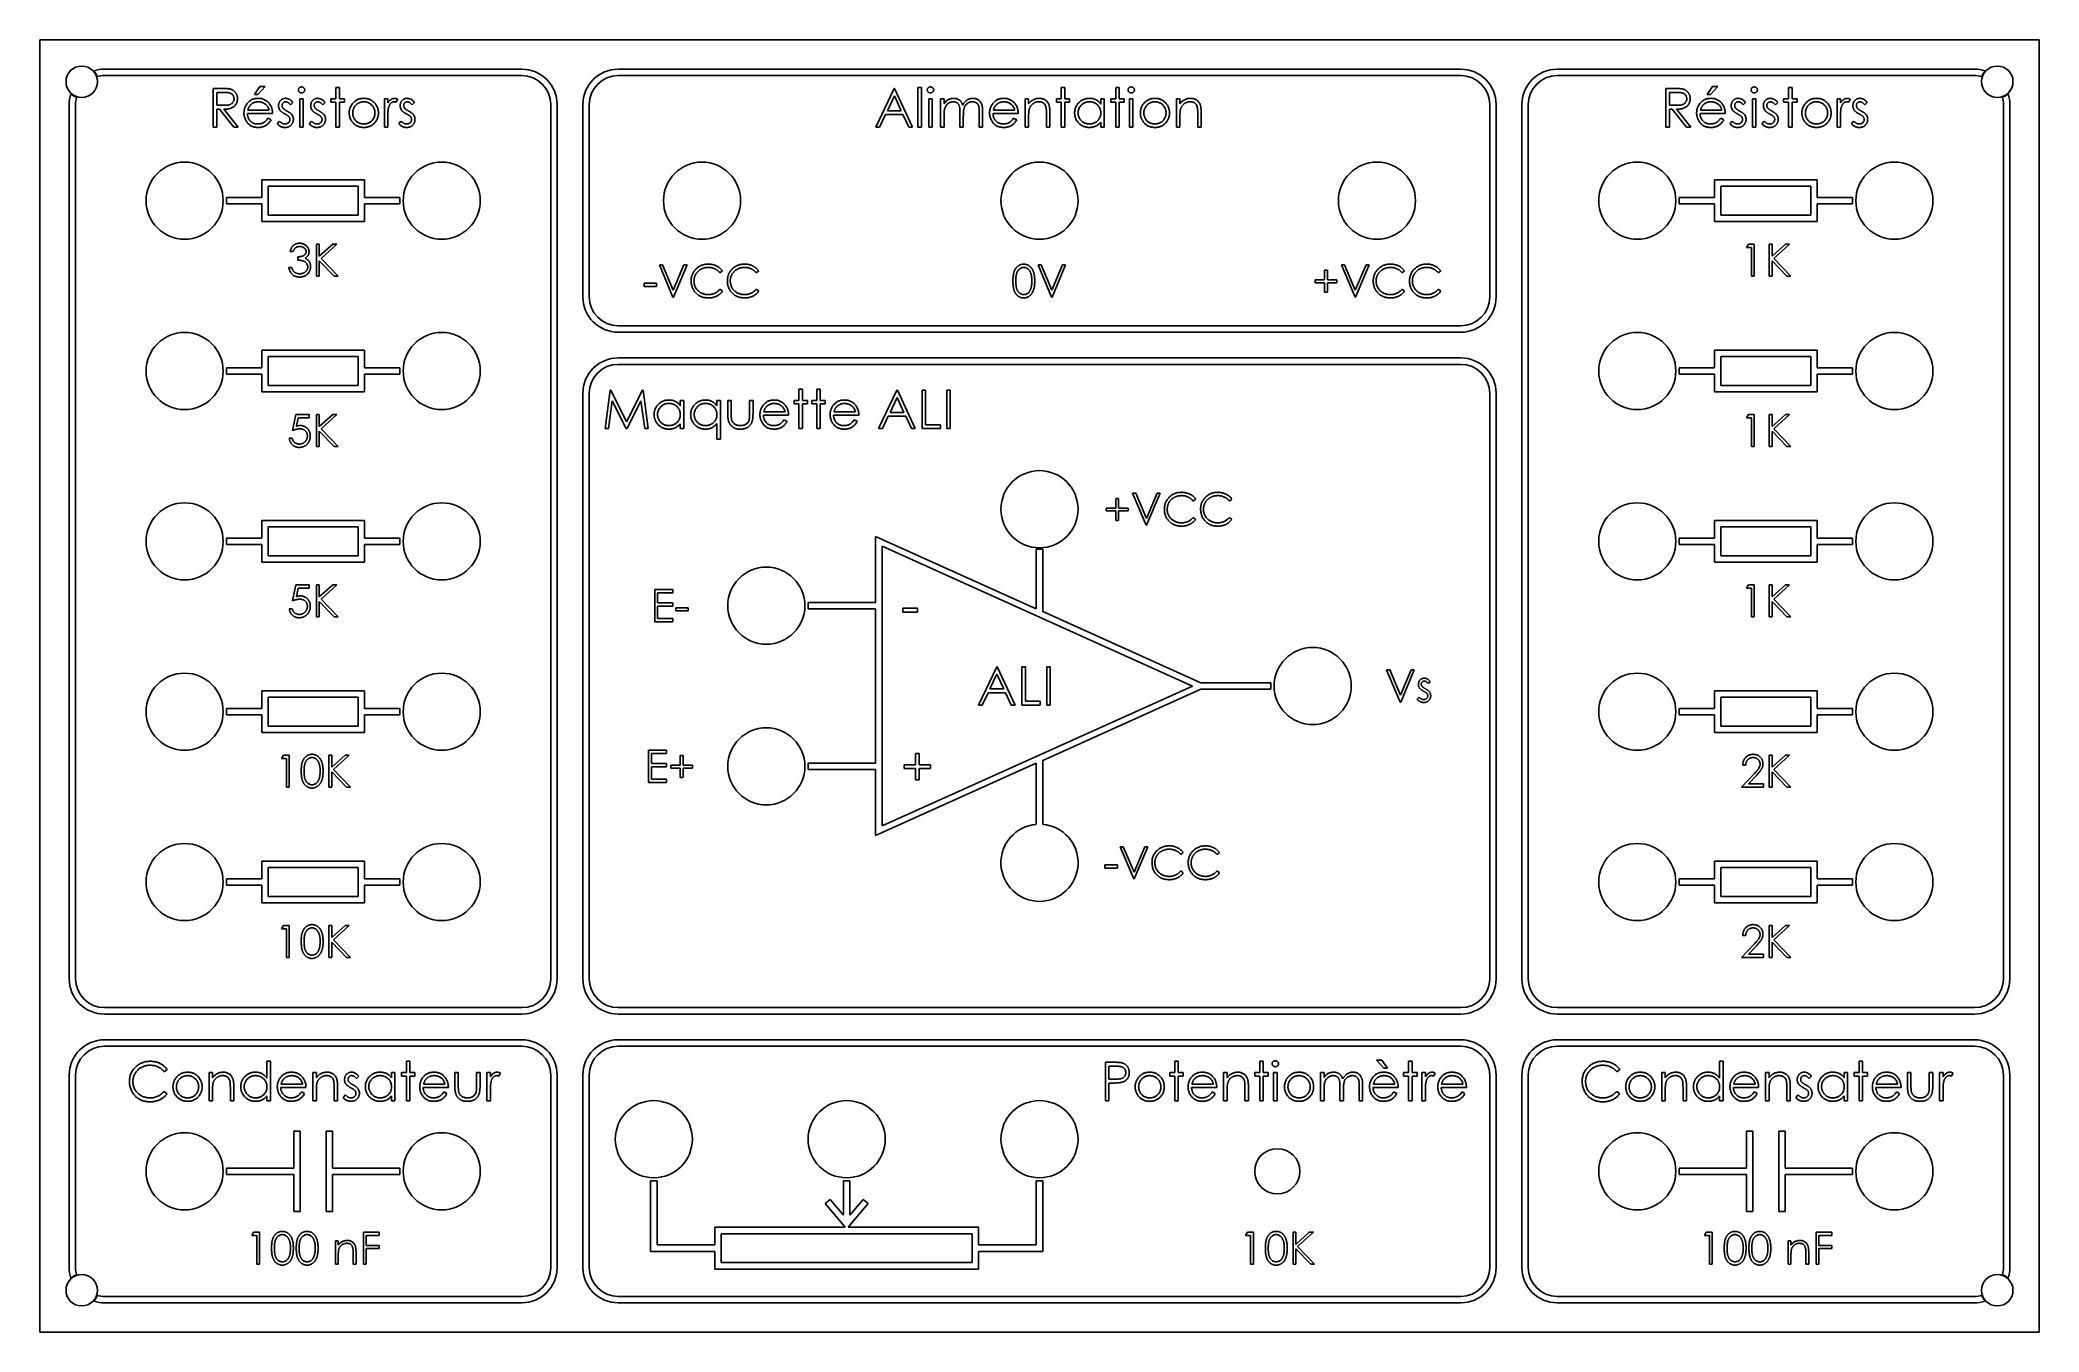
# Model space of a CAD drawing. Header units: millimetres. Extents: x -156 to 156, y -100 to 100.
import ezdxf

# ---------------------------------------------------------------- set-up
doc = ezdxf.new("R2010")
doc.units = ezdxf.units.MM

msp = doc.modelspace()

# ---------------------------------------------------------------- linework, layer by layer
at = {"color": 7, "linetype": 'Continuous', "lineweight": 25}
for p, q in [((155.5, 100.5), (-155.5, 100.5)), ((-155.5, 100.5), (-155.5, -100.5)), ((155.5, -100.5), (155.5, 100.5)), ((-80.54, 95.96), (-145.46, 95.96)), ((-80.54, 94.96), (-145.46, 94.96)), ((65.54, 95.96), (-65.54, 95.96)), ((65.54, 94.96), (-65.54, 94.96)), ((145.46, 95.96), (80.54, 95.96)), ((145.46, 94.96), (80.54, 94.96)), ((-150.96, 90.46), (-150.96, -45.54)), ((-149.96, 90.46), (-149.96, -45.54)), ((-128.54, 86.96), (-128.54, 92.96)), ((-128.54, 92.96), (-127.34, 92.96)), ((-126.88, 92.35), (-128, 92.35)), ((-128, 92.35), (-128, 90.35)), ((-128, 90.35), (-126.9, 90.34)), ((-122.15, 92.04), (-121.3, 93.27)), ((-121.61, 92.04), (-122.15, 92.04)), ((-120.46, 93.27), (-121.61, 92.04)), ((-121.3, 93.27), (-120.46, 93.27)), ((-116.15, 90.8), (-116.52, 90.43)), ((-115.08, 86.96), (-115.08, 91.35)), ((-115.08, 91.35), (-114.54, 91.35)), ((-114.54, 91.35), (-114.54, 86.96)), ((-111.15, 90.8), (-111.52, 90.43)), ((-110.23, 91.35), (-109.46, 91.35)), ((-110.23, 90.81), (-110.23, 91.35)), ((-109.46, 90.81), (-110.23, 90.81)), ((-109.46, 91.35), (-109.46, 93.12)), ((-109.46, 93.12), (-108.92, 93.12)), ((-109.46, 86.96), (-109.46, 90.81)), ((-108.92, 93.12), (-108.92, 91.35)), ((-108.92, 91.35), (-108.15, 91.35)), ((-108.15, 90.81), (-108.92, 90.81)), ((-108.92, 90.81), (-108.92, 86.96)), ((-108.15, 91.35), (-108.15, 90.81)), ((-101.92, 86.96), (-101.92, 91.35)), ((-101.92, 91.35), (-101.38, 91.35)), ((-101.38, 91.35), (-101.38, 90.7)), ((-99.85, 91.28), (-100.14, 90.81)), ((-97.23, 90.8), (-97.6, 90.43)), ((-76.04, -45.54), (-76.04, 90.46)), ((-75.04, -45.54), (-75.04, 90.46)), ((-71.04, 90.46), (-71.04, 60.54)), ((-70.04, 90.46), (-70.04, 60.54)), ((-25.46, 86.96), (-22.62, 92.96)), ((-22.58, 91.79), (-23.67, 89.5)), ((-22.62, 92.96), (-22.54, 92.96)), ((-21.53, 89.5), (-22.58, 91.79)), ((-22.54, 92.96), (-19.77, 86.96)), ((-18.92, 86.96), (-18.92, 93.12)), ((-18.92, 93.12), (-18.38, 93.12)), ((-18.38, 93.12), (-18.38, 86.96)), ((-17.23, 86.96), (-17.23, 91.35)), ((-17.23, 91.35), (-16.69, 91.35)), ((-16.69, 91.35), (-16.69, 86.96)), ((-15.38, 86.96), (-15.38, 91.35)), ((-15.38, 91.35), (-14.85, 91.35)), ((-14.85, 91.35), (-14.85, 90.59)), ((-2.23, 86.96), (-2.23, 91.35)), ((-2.23, 91.35), (-1.69, 91.35)), ((-1.69, 91.35), (-1.69, 90.56)), ((2.62, 91.35), (3.38, 91.35)), ((2.62, 90.81), (2.62, 91.35)), ((3.38, 90.81), (2.62, 90.81)), ((3.38, 91.35), (3.38, 93.12)), ((3.38, 93.12), (3.92, 93.12)), ((3.38, 86.96), (3.38, 90.81)), ((3.92, 93.12), (3.92, 91.35)), ((3.92, 91.35), (4.69, 91.35)), ((4.69, 90.81), (3.92, 90.81)), ((3.92, 90.81), (3.92, 86.96)), ((4.69, 91.35), (4.69, 90.81)), ((9.54, 90.54), (9.54, 91.35)), ((9.54, 91.35), (10.08, 91.35)), ((10.08, 91.35), (10.08, 86.96)), ((11.08, 91.35), (11.85, 91.35)), ((11.08, 90.81), (11.08, 91.35)), ((11.85, 90.81), (11.08, 90.81)), ((11.85, 91.35), (11.85, 93.12)), ((11.85, 93.12), (12.38, 93.12)), ((11.85, 86.96), (11.85, 90.81)), ((12.38, 93.12), (12.38, 91.35)), ((12.38, 91.35), (13.15, 91.35)), ((13.15, 90.81), (12.38, 90.81)), ((12.38, 90.81), (12.38, 86.96)), ((13.15, 91.35), (13.15, 90.81)), ((14, 86.96), (14, 91.35)), ((14, 91.35), (14.54, 91.35)), ((14.54, 91.35), (14.54, 86.96)), ((21.31, 86.96), (21.31, 91.35)), ((21.31, 91.35), (21.85, 91.35)), ((21.85, 91.35), (21.85, 90.56)), ((70.04, 60.54), (70.04, 90.46)), ((71.04, 60.54), (71.04, 90.46)), ((75.04, 90.46), (75.04, -45.54)), ((76.04, 90.46), (76.04, -45.54)), ((97.46, 86.96), (97.46, 92.96)), ((97.46, 92.96), (98.66, 92.96)), ((99.12, 92.35), (98, 92.35)), ((98, 92.35), (98, 90.35)), ((98, 90.35), (99.1, 90.34)), ((103.85, 92.04), (104.7, 93.27)), ((104.39, 92.04), (103.85, 92.04)), ((105.54, 93.27), (104.39, 92.04)), ((104.7, 93.27), (105.54, 93.27)), ((109.85, 90.8), (109.48, 90.43)), ((110.92, 86.96), (110.92, 91.35)), ((110.92, 91.35), (111.46, 91.35)), ((111.46, 91.35), (111.46, 86.96)), ((114.85, 90.8), (114.48, 90.43)), ((115.77, 91.35), (116.54, 91.35)), ((115.77, 90.81), (115.77, 91.35)), ((116.54, 90.81), (115.77, 90.81)), ((116.54, 91.35), (116.54, 93.12)), ((116.54, 93.12), (117.08, 93.12)), ((116.54, 86.96), (116.54, 90.81)), ((117.08, 93.12), (117.08, 91.35)), ((117.08, 91.35), (117.85, 91.35)), ((117.85, 90.81), (117.08, 90.81)), ((117.08, 90.81), (117.08, 86.96)), ((117.85, 91.35), (117.85, 90.81)), ((124.08, 86.96), (124.08, 91.35)), ((124.08, 91.35), (124.62, 91.35)), ((124.62, 91.35), (124.62, 90.7)), ((126.15, 91.28), (125.86, 90.81)), ((128.77, 90.8), (128.4, 90.43)), ((149.96, -45.54), (149.96, 90.46)), ((150.96, -45.54), (150.96, 90.46)), ((-127.56, 89.73), (-128, 89.73)), ((-128, 89.73), (-128, 86.96)), ((-125.36, 86.96), (-127.56, 89.73)), ((-126.9, 89.73), (-124.69, 86.96)), ((-119.31, 89.04), (-123.23, 89.04)), ((-123.17, 89.58), (-119.85, 89.58)), ((-120.02, 88.35), (-119.54, 88.1)), ((-118.62, 87.48), (-118.26, 87.89)), ((-113.62, 87.48), (-113.26, 87.89)), ((-101.38, 88.44), (-101.38, 86.96)), ((-99.69, 87.48), (-99.34, 87.89)), ((-23.96, 88.89), (-24.87, 86.96)), ((-21.24, 88.89), (-23.96, 88.89)), ((-23.67, 89.5), (-21.53, 89.5)), ((-20.35, 86.96), (-21.24, 88.89)), ((-14.85, 88.81), (-14.85, 86.96)), ((-12.38, 86.96), (-12.38, 89.19)), ((-11.85, 88.67), (-11.85, 86.96)), ((-9.38, 86.96), (-9.38, 89.34)), ((-8.85, 89.34), (-8.85, 86.96)), ((-3.31, 89.04), (-7.23, 89.04)), ((-7.17, 89.58), (-3.85, 89.58)), ((-4.02, 88.35), (-3.54, 88.1)), ((-1.69, 88.55), (-1.69, 86.96)), ((1.08, 86.96), (1.08, 89.03)), ((1.62, 89.2), (1.62, 86.96)), ((9.54, 86.96), (9.54, 87.72)), ((21.85, 88.55), (21.85, 86.96)), ((24.62, 86.96), (24.62, 89.03)), ((25.15, 89.2), (25.15, 86.96)), ((98.44, 89.73), (98, 89.73)), ((98, 89.73), (98, 86.96)), ((100.64, 86.96), (98.44, 89.73)), ((99.1, 89.73), (101.31, 86.96)), ((106.69, 89.04), (102.77, 89.04)), ((102.83, 89.58), (106.15, 89.58)), ((105.98, 88.35), (106.46, 88.1)), ((107.38, 87.48), (107.74, 87.89)), ((112.38, 87.48), (112.74, 87.89)), ((124.62, 88.44), (124.62, 86.96)), ((126.31, 87.48), (126.66, 87.89)), ((-128, 86.96), (-128.54, 86.96)), ((-124.69, 86.96), (-125.36, 86.96)), ((-114.54, 86.96), (-115.08, 86.96)), ((-108.92, 86.96), (-109.46, 86.96)), ((-101.38, 86.96), (-101.92, 86.96)), ((-24.87, 86.96), (-25.46, 86.96)), ((-19.77, 86.96), (-20.35, 86.96)), ((-18.38, 86.96), (-18.92, 86.96)), ((-16.69, 86.96), (-17.23, 86.96)), ((-14.85, 86.96), (-15.38, 86.96)), ((-11.85, 86.96), (-12.38, 86.96)), ((-8.85, 86.96), (-9.38, 86.96)), ((-1.69, 86.96), (-2.23, 86.96)), ((1.62, 86.96), (1.08, 86.96)), ((3.92, 86.96), (3.38, 86.96)), ((10.08, 86.96), (9.54, 86.96)), ((12.38, 86.96), (11.85, 86.96)), ((14.54, 86.96), (14, 86.96)), ((21.85, 86.96), (21.31, 86.96)), ((25.15, 86.96), (24.62, 86.96)), ((98, 86.96), (97.46, 86.96)), ((101.31, 86.96), (100.64, 86.96)), ((111.46, 86.96), (110.92, 86.96)), ((117.08, 86.96), (116.54, 86.96)), ((124.62, 86.96), (124.08, 86.96)), ((-121, 78.75), (-121, 76)), ((-121, 78.75), (-105, 78.75)), ((-120, 77.75), (-106, 77.75)), ((-120, 77.75), (-120, 73.25)), ((-106, 77.75), (-106, 73.25)), ((-105, 78.75), (-105, 76)), ((105, 78.75), (105, 76)), ((121, 78.75), (105, 78.75)), ((120, 77.75), (106, 77.75)), ((106, 77.75), (106, 73.25)), ((120, 77.75), (120, 73.25)), ((121, 78.75), (121, 76)), ((-126.5, 75), (-126.5, 76)), ((-126.5, 76), (-121, 76)), ((-126.5, 75), (-121, 75)), ((-121, 75), (-121, 72.25)), ((-105, 76), (-99.5, 76)), ((-105, 75), (-99.5, 75)), ((-105, 75), (-105, 72.25)), ((-99.5, 76), (-99.5, 75)), ((105, 76), (99.5, 76)), ((99.5, 75), (99.5, 76)), ((105, 75), (99.5, 75)), ((105, 75), (105, 72.25)), ((126.5, 76), (121, 76)), ((126.5, 75), (121, 75)), ((121, 75), (121, 72.25)), ((126.5, 76), (126.5, 75)), ((-121, 72.25), (-105, 72.25)), ((-120, 73.25), (-106, 73.25)), ((121, 72.25), (105, 72.25)), ((120, 73.25), (106, 73.25)), ((-112.49, 63.75), (-112.49, 68.75)), ((-112.49, 68.75), (-112.04, 68.75)), ((-112.04, 68.75), (-112.04, 66.85)), ((-112.04, 66.85), (-109.95, 68.75)), ((-109.31, 68.75), (-111.77, 66.51)), ((-109.95, 68.75), (-109.31, 68.75)), ((109.99, 68.24), (110.28, 68.75)), ((110.28, 68.75), (111.21, 68.75)), ((111.21, 68.75), (111.21, 63.75)), ((113.51, 63.75), (113.51, 68.75)), ((113.51, 68.75), (113.96, 68.75)), ((113.96, 68.75), (113.96, 66.85)), ((113.96, 66.85), (116.05, 68.75)), ((116.69, 68.75), (114.23, 66.51)), ((116.05, 68.75), (116.69, 68.75)), ((-116.14, 67.6), (-116.59, 67.6)), ((-115.37, 66.25), (-115.37, 66.76)), ((-109.72, 63.75), (-112.04, 66.16)), ((-112.04, 66.16), (-112.04, 63.75)), ((-111.77, 66.51), (-109.12, 63.75)), ((-57.02, 60.5), (-59.13, 65.5)), ((-59.13, 65.5), (-58.65, 65.5)), ((-58.65, 65.5), (-56.99, 61.56)), ((-56.99, 61.56), (-55.32, 65.5)), ((-54.84, 65.5), (-56.96, 60.5)), ((-55.32, 65.5), (-54.84, 65.5)), ((1.89, 60.5), (-0.22, 65.5)), ((-0.22, 65.5), (0.26, 65.5)), ((0.26, 65.5), (1.92, 61.56)), ((1.92, 61.56), (3.59, 65.5)), ((4.07, 65.5), (1.96, 60.5)), ((3.59, 65.5), (4.07, 65.5)), ((49.1, 60.5), (46.99, 65.5)), ((46.99, 65.5), (47.47, 65.5)), ((47.47, 65.5), (49.13, 61.56)), ((49.13, 61.56), (50.8, 65.5)), ((51.28, 65.5), (49.17, 60.5)), ((50.8, 65.5), (51.28, 65.5)), ((110.76, 68.24), (109.99, 68.24)), ((110.76, 63.75), (110.76, 68.24)), ((116.28, 63.75), (113.96, 66.16)), ((113.96, 66.16), (113.96, 63.75)), ((114.23, 66.51), (116.88, 63.75)), ((-116.78, 65.1), (-116.33, 65.1)), ((-112.04, 63.75), (-112.49, 63.75)), ((-109.12, 63.75), (-109.72, 63.75)), ((-61.51, 62.17), (-61.51, 62.68)), ((-61.51, 62.68), (-59.58, 62.68)), ((-59.58, 62.68), (-59.58, 62.17)), ((-49.33, 64.58), (-49.72, 64.28)), ((-43.69, 64.58), (-44.08, 64.28)), ((42.88, 62.74), (42.88, 63.19)), ((42.88, 63.19), (44.36, 63.19)), ((44.36, 62.74), (42.88, 62.74)), ((44.36, 63.19), (44.36, 64.67)), ((44.36, 64.67), (44.81, 64.67)), ((44.36, 61.27), (44.36, 62.74)), ((44.81, 64.67), (44.81, 63.19)), ((44.81, 63.19), (46.28, 63.19)), ((46.28, 62.74), (44.81, 62.74)), ((44.81, 62.74), (44.81, 61.27)), ((46.28, 63.19), (46.28, 62.74)), ((56.79, 64.58), (56.4, 64.28)), ((62.44, 64.58), (62.04, 64.28)), ((111.21, 63.75), (110.76, 63.75)), ((113.96, 63.75), (113.51, 63.75)), ((116.88, 63.75), (116.28, 63.75)), ((-59.58, 62.17), (-61.51, 62.17)), ((-56.96, 60.5), (-57.02, 60.5)), ((-49.72, 61.72), (-49.33, 61.42)), ((-44.08, 61.72), (-43.69, 61.42)), ((1.96, 60.5), (1.89, 60.5)), ((44.81, 61.27), (44.36, 61.27)), ((49.17, 60.5), (49.1, 60.5)), ((56.4, 61.72), (56.79, 61.42)), ((62.04, 61.72), (62.44, 61.42)), ((-65.54, 56.04), (65.54, 56.04)), ((-65.54, 55.04), (65.54, 55.04)), ((-121, 52.25), (-121, 49.5)), ((-121, 52.25), (-105, 52.25)), ((-120, 51.25), (-106, 51.25)), ((-120, 51.25), (-120, 46.75)), ((-106, 51.25), (-106, 46.75)), ((-105, 52.25), (-105, 49.5)), ((65.54, 51.04), (-65.54, 51.04)), ((65.54, 50.04), (-65.54, 50.04)), ((105, 52.25), (105, 49.5)), ((121, 52.25), (105, 52.25)), ((120, 51.25), (106, 51.25)), ((106, 51.25), (106, 46.75)), ((120, 51.25), (120, 46.75)), ((121, 52.25), (121, 49.5)), ((-126.5, 48.5), (-126.5, 49.5)), ((-126.5, 49.5), (-121, 49.5)), ((-126.5, 48.5), (-121, 48.5)), ((-121, 48.5), (-121, 45.75)), ((-120, 46.75), (-106, 46.75)), ((-105, 49.5), (-99.5, 49.5)), ((-105, 48.5), (-99.5, 48.5)), ((-105, 48.5), (-105, 45.75)), ((-99.5, 49.5), (-99.5, 48.5)), ((99.5, 48.5), (99.5, 49.5)), ((105, 49.5), (99.5, 49.5)), ((105, 48.5), (99.5, 48.5)), ((105, 48.5), (105, 45.75)), ((120, 46.75), (106, 46.75)), ((126.5, 49.5), (121, 49.5)), ((126.5, 48.5), (121, 48.5)), ((121, 48.5), (121, 45.75)), ((126.5, 49.5), (126.5, 48.5)), ((-121, 45.75), (-105, 45.75)), ((-71.04, 45.54), (-71.04, -45.54)), ((-70.04, 45.54), (-70.04, -45.54)), ((-67.57, 40.04), (-66.78, 46.04)), ((-66.46, 44.36), (-67.03, 40.04)), ((-66.78, 46.04), (-66.71, 46.04)), ((-66.71, 46.04), (-64.23, 41.11)), ((-64.28, 40.04), (-66.46, 44.36)), ((-64.23, 41.11), (-61.76, 46.04)), ((-62, 44.35), (-64.16, 40.04)), ((-61.42, 40.04), (-62, 44.35)), ((-61.76, 46.04), (-61.68, 46.04)), ((-61.68, 46.04), (-60.88, 40.04)), ((-55.88, 43.61), (-55.88, 44.42)), ((-55.88, 44.42), (-55.34, 44.42)), ((-55.34, 44.42), (-55.34, 40.04)), ((-50.19, 43.61), (-50.19, 44.42)), ((-50.19, 44.42), (-49.65, 44.42)), ((-49.65, 44.42), (-49.65, 38.42)), ((-48.5, 42.33), (-48.5, 44.42)), ((-48.5, 44.42), (-47.96, 44.42)), ((-47.96, 44.42), (-47.96, 42.39)), ((-45.11, 42.39), (-45.11, 44.42)), ((-45.11, 44.42), (-44.57, 44.42)), ((-44.57, 44.42), (-44.57, 42.29)), ((-38.19, 44.42), (-37.42, 44.42)), ((-38.19, 43.88), (-38.19, 44.42)), ((-37.42, 43.88), (-38.19, 43.88)), ((-37.42, 44.42), (-37.42, 46.19)), ((-37.42, 46.19), (-36.88, 46.19)), ((-37.42, 40.04), (-37.42, 43.88)), ((-36.88, 46.19), (-36.88, 44.42)), ((-36.88, 44.42), (-36.11, 44.42)), ((-36.11, 43.88), (-36.88, 43.88)), ((-36.88, 43.88), (-36.88, 40.04)), ((-36.11, 44.42), (-36.11, 43.88)), ((-35.42, 44.42), (-34.65, 44.42)), ((-35.42, 43.88), (-35.42, 44.42)), ((-34.65, 43.88), (-35.42, 43.88)), ((-34.65, 44.42), (-34.65, 46.19)), ((-34.65, 46.19), (-34.11, 46.19)), ((-34.65, 40.04), (-34.65, 43.88)), ((-34.11, 46.19), (-34.11, 44.42)), ((-34.11, 44.42), (-33.34, 44.42)), ((-33.34, 43.88), (-34.11, 43.88)), ((-34.11, 43.88), (-34.11, 40.04)), ((-33.34, 44.42), (-33.34, 43.88)), ((-25.04, 40.04), (-22.19, 46.04)), ((-22.16, 44.86), (-23.24, 42.57)), ((-22.19, 46.04), (-22.11, 46.04)), ((-21.1, 42.57), (-22.16, 44.86)), ((-22.11, 46.04), (-19.34, 40.04)), ((-18.27, 40.04), (-18.27, 46.04)), ((-18.27, 46.04), (-17.73, 46.04)), ((-17.73, 46.04), (-17.73, 40.65)), ((-14.42, 40.04), (-14.42, 46.04)), ((-14.42, 46.04), (-13.88, 46.04)), ((-13.88, 46.04), (-13.88, 40.04)), ((70.04, -45.54), (70.04, 45.54)), ((71.04, -45.54), (71.04, 45.54)), ((121, 45.75), (105, 45.75)), ((-116.21, 39.75), (-115.69, 42.25)), ((-115.69, 42.25), (-113.64, 42.25)), ((-115.34, 41.74), (-115.61, 40.42)), ((-113.64, 41.74), (-115.34, 41.74)), ((-113.64, 42.25), (-113.64, 41.74)), ((-112.49, 37.25), (-112.49, 42.25)), ((-112.49, 42.25), (-112.04, 42.25)), ((-112.04, 42.25), (-112.04, 40.35)), ((-112.04, 40.35), (-109.95, 42.25)), ((-109.31, 42.25), (-111.77, 40.01)), ((-109.95, 42.25), (-109.31, 42.25)), ((-55.88, 40.04), (-55.88, 40.79)), ((-50.19, 38.42), (-50.19, 40.83)), ((-39.04, 42.11), (-42.96, 42.11)), ((-42.9, 42.65), (-39.57, 42.65)), ((-39.74, 41.42), (-39.27, 41.17)), ((-28.11, 42.11), (-32.04, 42.11)), ((-31.98, 42.65), (-28.65, 42.65)), ((-28.82, 41.42), (-28.34, 41.17)), ((-23.54, 41.96), (-24.45, 40.04)), ((-20.82, 41.96), (-23.54, 41.96)), ((-23.24, 42.57), (-21.1, 42.57)), ((-19.93, 40.04), (-20.82, 41.96)), ((-17.73, 40.65), (-15.42, 40.65)), ((-15.42, 40.65), (-15.42, 40.04)), ((109.99, 41.74), (110.28, 42.25)), ((110.76, 41.74), (109.99, 41.74)), ((110.28, 42.25), (111.21, 42.25)), ((110.76, 37.25), (110.76, 41.74)), ((111.21, 42.25), (111.21, 37.25)), ((113.51, 37.25), (113.51, 42.25)), ((113.51, 42.25), (113.96, 42.25)), ((113.96, 42.25), (113.96, 40.35)), ((113.96, 40.35), (116.05, 42.25)), ((116.69, 42.25), (114.23, 40.01)), ((116.05, 42.25), (116.69, 42.25)), ((-116.72, 38.53), (-116.27, 38.53)), ((-109.72, 37.25), (-112.04, 39.66)), ((-112.04, 39.66), (-112.04, 37.25)), ((-111.77, 40.01), (-109.12, 37.25)), ((-67.03, 40.04), (-67.57, 40.04)), ((-64.16, 40.04), (-64.28, 40.04)), ((-60.88, 40.04), (-61.42, 40.04)), ((-55.34, 40.04), (-55.88, 40.04)), ((-49.65, 38.42), (-50.19, 38.42)), ((-36.88, 40.04), (-37.42, 40.04)), ((-34.11, 40.04), (-34.65, 40.04)), ((-24.45, 40.04), (-25.04, 40.04)), ((-19.34, 40.04), (-19.93, 40.04)), ((-15.42, 40.04), (-18.27, 40.04)), ((-13.88, 40.04), (-14.42, 40.04)), ((116.28, 37.25), (113.96, 39.66)), ((113.96, 39.66), (113.96, 37.25)), ((114.23, 40.01), (116.88, 37.25)), ((-112.04, 37.25), (-112.49, 37.25)), ((-109.12, 37.25), (-109.72, 37.25)), ((111.21, 37.25), (110.76, 37.25)), ((113.96, 37.25), (113.51, 37.25)), ((116.88, 37.25), (116.28, 37.25)), ((11.86, 27.69), (11.86, 29.17)), ((11.86, 29.17), (12.31, 29.17)), ((12.31, 29.17), (12.31, 27.69)), ((16.6, 25), (14.49, 30)), ((14.49, 30), (14.97, 30)), ((14.97, 30), (16.63, 26.06)), ((16.63, 26.06), (18.3, 30)), ((18.78, 30), (16.67, 25)), ((18.3, 30), (18.78, 30)), ((24.29, 29.08), (23.9, 28.78)), ((29.94, 29.08), (29.54, 28.78)), ((-121, 25.75), (-121, 23)), ((-121, 25.75), (-105, 25.75)), ((-105, 25.75), (-105, 23)), ((10.38, 27.24), (10.38, 27.69)), ((10.38, 27.69), (11.86, 27.69)), ((11.86, 27.24), (10.38, 27.24)), ((11.86, 25.77), (11.86, 27.24)), ((12.31, 25.77), (11.86, 25.77)), ((12.31, 27.69), (13.78, 27.69)), ((13.78, 27.24), (12.31, 27.24)), ((12.31, 27.24), (12.31, 25.77)), ((13.78, 27.69), (13.78, 27.24)), ((16.67, 25), (16.6, 25)), ((23.9, 26.22), (24.29, 25.92)), ((29.54, 26.22), (29.94, 25.92)), ((105, 25.75), (105, 23)), ((121, 25.75), (105, 25.75)), ((121, 25.75), (121, 23)), ((-126.5, 22), (-126.5, 23)), ((-126.5, 23), (-121, 23)), ((-126.5, 22), (-121, 22)), ((-121, 22), (-121, 19.25)), ((-120, 24.75), (-106, 24.75)), ((-120, 24.75), (-120, 20.25)), ((-106, 24.75), (-106, 20.25)), ((-105, 23), (-99.5, 23)), ((-105, 22), (-99.5, 22)), ((-105, 22), (-105, 19.25)), ((-99.5, 23), (-99.5, 22)), ((-25.5, 23.27), (-25.5, 13)), ((-0.5, 12.02), (-25.5, 23.27)), ((105, 23), (99.5, 23)), ((99.5, 22), (99.5, 23)), ((105, 22), (99.5, 22)), ((105, 22), (105, 19.25)), ((120, 24.75), (106, 24.75)), ((106, 24.75), (106, 20.25)), ((120, 24.75), (120, 20.25)), ((126.5, 23), (121, 23)), ((126.5, 22), (121, 22)), ((121, 22), (121, 19.25)), ((126.5, 23), (126.5, 22)), ((-121, 19.25), (-105, 19.25)), ((-120, 20.25), (-106, 20.25)), ((-24.5, 21.73), (-24.5, -21.73)), ((23.78, 0), (-24.5, 21.73)), ((-0.5, 21.3), (-0.5, 12.02)), ((-0.5, 21.3), (0.5, 21.3)), ((0.5, 21.3), (0.5, 11.57)), ((121, 19.25), (105, 19.25)), ((120, 20.25), (106, 20.25)), ((-116.21, 13.25), (-115.69, 15.75)), ((-115.69, 15.75), (-113.64, 15.75)), ((-113.64, 15.75), (-113.64, 15.24)), ((-112.49, 10.75), (-112.49, 15.75)), ((-112.49, 15.75), (-112.04, 15.75)), ((-112.04, 15.75), (-112.04, 13.85)), ((-112.04, 13.85), (-109.95, 15.75)), ((-109.31, 15.75), (-111.77, 13.51)), ((-109.95, 15.75), (-109.31, 15.75)), ((109.99, 15.24), (110.28, 15.75)), ((110.28, 15.75), (111.21, 15.75)), ((111.21, 15.75), (111.21, 10.75)), ((113.51, 10.75), (113.51, 15.75)), ((113.51, 15.75), (113.96, 15.75)), ((113.96, 15.75), (113.96, 13.85)), ((113.96, 13.85), (116.05, 15.75)), ((116.69, 15.75), (114.23, 13.51)), ((116.05, 15.75), (116.69, 15.75)), ((-115.34, 15.24), (-115.61, 13.92)), ((-113.64, 15.24), (-115.34, 15.24)), ((-109.72, 10.75), (-112.04, 13.16)), ((-112.04, 13.16), (-112.04, 10.75)), ((-111.77, 13.51), (-109.12, 10.75)), ((-59.87, 10), (-59.87, 15)), ((-59.87, 15), (-57.05, 15)), ((-57.05, 14.49), (-59.42, 14.49)), ((-59.42, 14.49), (-59.42, 12.95)), ((-59.42, 12.95), (-57.05, 12.95)), ((-57.05, 15), (-57.05, 14.49)), ((-57.05, 12.95), (-57.05, 12.44)), ((-36, 12), (-36, 13)), ((-36, 13), (-25.5, 13)), ((110.76, 15.24), (109.99, 15.24)), ((110.76, 10.75), (110.76, 15.24)), ((116.28, 10.75), (113.96, 13.16)), ((113.96, 13.16), (113.96, 10.75)), ((114.23, 13.51), (116.88, 10.75)), ((-116.72, 12.03), (-116.27, 12.03)), ((-112.04, 10.75), (-112.49, 10.75)), ((-109.12, 10.75), (-109.72, 10.75)), ((-57.05, 10), (-59.87, 10)), ((-57.05, 12.44), (-59.42, 12.44)), ((-59.42, 12.44), (-59.42, 10.51)), ((-59.42, 10.51), (-57.05, 10.51)), ((-57.05, 10.51), (-57.05, 10)), ((-56.6, 11.67), (-56.6, 12.18)), ((-56.6, 12.18), (-54.68, 12.18)), ((-54.68, 11.67), (-56.6, 11.67)), ((-54.68, 12.18), (-54.68, 11.67)), ((-36, 12), (-25.5, 12)), ((-25.5, 12), (-25.5, -12)), ((-21.27, 11.5), (-21.27, 12.12)), ((-21.27, 12.12), (-18.96, 12.12)), ((-18.96, 11.5), (-21.27, 11.5)), ((-18.96, 12.12), (-18.96, 11.5)), ((25.11, 0.5), (0.5, 11.57)), ((111.21, 10.75), (110.76, 10.75)), ((113.96, 10.75), (113.51, 10.75)), ((116.88, 10.75), (116.28, 10.75)), ((-24.5, -21.73), (23.78, 0)), ((-9.5, -3), (-6.65, 3)), ((-6.62, 1.83), (-7.71, -0.46)), ((-6.65, 3), (-6.58, 3)), ((-5.56, -0.46), (-6.62, 1.83)), ((-6.58, 3), (-3.81, -3)), ((-2.73, -3), (-2.73, 3)), ((-2.73, 3), (-2.19, 3)), ((-2.19, 3), (-2.19, -2.38)), ((1.12, -3), (1.12, 3)), ((1.12, 3), (1.65, 3)), ((1.65, 3), (1.65, -3)), ((25.11, 0.5), (36, 0.5)), ((36, 0.5), (36, -0.5)), ((56.12, -2.5), (54.01, 2.5)), ((54.01, 2.5), (54.49, 2.5)), ((54.49, 2.5), (56.15, -1.44)), ((56.15, -1.44), (57.82, 2.5)), ((58.3, 2.5), (56.19, -2.5)), ((57.82, 2.5), (58.3, 2.5)), ((60.8, 0.7), (60.5, 0.38)), ((-121, -0.75), (-121, -3.5)), ((-121, -0.75), (-105, -0.75)), ((-120, -1.75), (-106, -1.75)), ((-120, -1.75), (-120, -6.25)), ((-106, -1.75), (-106, -6.25)), ((-105, -0.75), (-105, -3.5)), ((-8.91, -3), (-9.5, -3)), ((-8, -1.08), (-8.91, -3)), ((-5.28, -1.08), (-8, -1.08)), ((-7.71, -0.46), (-5.56, -0.46)), ((-4.39, -3), (-5.28, -1.08)), ((-3.81, -3), (-4.39, -3)), ((0.12, -3), (-2.73, -3)), ((-2.19, -2.38), (0.12, -2.38)), ((0.12, -2.38), (0.12, -3)), ((0.5, -11.57), (25.11, -0.5)), ((1.65, -3), (1.12, -3)), ((25.11, -0.5), (36, -0.5)), ((56.19, -2.5), (56.12, -2.5)), ((58.75, -2.07), (59.05, -1.73)), ((105, -0.75), (105, -3.5)), ((121, -0.75), (105, -0.75)), ((120, -1.75), (106, -1.75)), ((106, -1.75), (106, -6.25)), ((120, -1.75), (120, -6.25)), ((121, -0.75), (121, -3.5)), ((-126.5, -4.5), (-126.5, -3.5)), ((-126.5, -3.5), (-121, -3.5)), ((-126.5, -4.5), (-121, -4.5)), ((-121, -4.5), (-121, -7.25)), ((-105, -3.5), (-99.5, -3.5)), ((-105, -4.5), (-99.5, -4.5)), ((-105, -4.5), (-105, -7.25)), ((-99.5, -3.5), (-99.5, -4.5)), ((99.5, -4.5), (99.5, -3.5)), ((105, -3.5), (99.5, -3.5)), ((105, -4.5), (99.5, -4.5)), ((105, -4.5), (105, -7.25)), ((126.5, -3.5), (121, -3.5)), ((126.5, -4.5), (121, -4.5)), ((121, -4.5), (121, -7.25)), ((126.5, -3.5), (126.5, -4.5)), ((-121, -7.25), (-105, -7.25)), ((-120, -6.25), (-106, -6.25)), ((121, -7.25), (105, -7.25)), ((120, -6.25), (106, -6.25)), ((-117.94, -11.26), (-117.64, -10.75)), ((-117.17, -11.26), (-117.94, -11.26)), ((-117.64, -10.75), (-116.72, -10.75)), ((-117.17, -15.75), (-117.17, -11.26)), ((-116.72, -10.75), (-116.72, -15.75)), ((-110.56, -15.75), (-110.56, -10.75)), ((-110.56, -10.75), (-110.12, -10.75)), ((-110.12, -10.75), (-110.12, -12.65)), ((-110.12, -12.65), (-108.03, -10.75)), ((-107.39, -10.75), (-109.85, -12.99)), ((-108.03, -10.75), (-107.39, -10.75)), ((-60.83, -15), (-60.83, -10)), ((-60.83, -10), (-58.01, -10)), ((-58.01, -10.51), (-60.38, -10.51)), ((-60.38, -10.51), (-60.38, -12.05)), ((-60.38, -12.05), (-58.01, -12.05)), ((-58.01, -10), (-58.01, -10.51)), ((-58.01, -12.05), (-58.01, -12.56)), ((-57.37, -12.76), (-57.37, -12.31)), ((-57.37, -12.31), (-55.9, -12.31)), ((-55.9, -12.31), (-55.9, -10.83)), ((-55.9, -10.83), (-55.45, -10.83)), ((-55.45, -10.83), (-55.45, -12.31)), ((-55.45, -12.31), (-53.97, -12.31)), ((-53.97, -12.31), (-53.97, -12.76)), ((-36, -13), (-36, -12)), ((-36, -12), (-25.5, -12)), ((-25.5, -23.27), (-0.5, -12.02)), ((-21.04, -12.81), (-21.04, -12.27)), ((-21.04, -12.27), (-19.27, -12.27)), ((-19.27, -12.27), (-19.27, -10.5)), ((-19.27, -10.5), (-18.73, -10.5)), ((-18.73, -10.5), (-18.73, -12.27)), ((-18.73, -12.27), (-16.96, -12.27)), ((-16.96, -12.27), (-16.96, -12.81)), ((-0.5, -21.52), (-0.5, -12.02)), ((0.5, -21.52), (0.5, -11.57)), ((109.86, -12.29), (109.41, -12.29)), ((113.51, -15.75), (113.51, -10.75)), ((113.51, -10.75), (113.96, -10.75)), ((113.96, -10.75), (113.96, -12.65)), ((113.96, -12.65), (116.05, -10.75)), ((116.69, -10.75), (114.23, -12.99)), ((116.05, -10.75), (116.69, -10.75)), ((-107.8, -15.75), (-110.12, -13.34)), ((-110.12, -13.34), (-110.12, -15.75)), ((-109.85, -12.99), (-107.2, -15.75)), ((-58.01, -15), (-60.83, -15)), ((-58.01, -12.56), (-60.38, -12.56)), ((-60.38, -12.56), (-60.38, -14.49)), ((-60.38, -14.49), (-58.01, -14.49)), ((-58.01, -14.49), (-58.01, -15)), ((-55.9, -12.76), (-57.37, -12.76)), ((-55.9, -14.23), (-55.9, -12.76)), ((-55.45, -14.23), (-55.9, -14.23)), ((-53.97, -12.76), (-55.45, -12.76)), ((-55.45, -12.76), (-55.45, -14.23)), ((-36, -13), (-25.5, -13)), ((-25.5, -13), (-25.5, -23.27)), ((-19.27, -12.81), (-21.04, -12.81)), ((-19.27, -14.58), (-19.27, -12.81)), ((-18.73, -14.58), (-19.27, -14.58)), ((-16.96, -12.81), (-18.73, -12.81)), ((-18.73, -12.81), (-18.73, -14.58)), ((109.22, -15.75), (111.16, -13.68)), ((111.54, -13.9), (110.29, -15.24)), ((110.29, -15.24), (112.62, -15.24)), ((112.62, -15.24), (112.62, -15.75)), ((116.28, -15.75), (113.96, -13.34)), ((113.96, -13.34), (113.96, -15.75)), ((114.23, -12.99), (116.88, -15.75)), ((-116.72, -15.75), (-117.17, -15.75)), ((-110.12, -15.75), (-110.56, -15.75)), ((-107.2, -15.75), (-107.8, -15.75)), ((112.62, -15.75), (109.22, -15.75)), ((113.96, -15.75), (113.51, -15.75)), ((116.88, -15.75), (116.28, -15.75)), ((-121, -27.25), (-121, -30)), ((-121, -27.25), (-105, -27.25)), ((-105, -27.25), (-105, -30)), ((10.19, -28.33), (10.19, -27.82)), ((10.19, -27.82), (12.12, -27.82)), ((12.12, -27.82), (12.12, -28.33)), ((14.68, -30), (12.56, -25)), ((12.56, -25), (13.04, -25)), ((13.04, -25), (14.71, -28.94)), ((14.71, -28.94), (16.38, -25)), ((16.86, -25), (14.74, -30)), ((16.38, -25), (16.86, -25)), ((22.37, -25.92), (21.98, -26.22)), ((28.01, -25.92), (27.62, -26.22)), ((105, -27.25), (105, -30)), ((121, -27.25), (105, -27.25)), ((121, -27.25), (121, -30)), ((-126.5, -31), (-126.5, -30)), ((-121, -30), (-126.5, -30)), ((-121, -31), (-126.5, -31)), ((-121, -31), (-121, -33.75)), ((-120, -28.25), (-106, -28.25)), ((-120, -28.25), (-120, -32.75)), ((-106, -28.25), (-106, -32.75)), ((-105, -30), (-99.5, -30)), ((-105, -31), (-99.5, -31)), ((-105, -31), (-105, -33.75)), ((-99.5, -30), (-99.5, -31)), ((12.12, -28.33), (10.19, -28.33)), ((14.74, -30), (14.68, -30)), ((21.98, -28.78), (22.37, -29.08)), ((27.62, -28.78), (28.01, -29.08)), ((99.5, -31), (99.5, -30)), ((105, -30), (99.5, -30)), ((105, -31), (99.5, -31)), ((105, -31), (105, -33.75)), ((120, -28.25), (106, -28.25)), ((106, -28.25), (106, -32.75)), ((120, -28.25), (120, -32.75)), ((121, -30), (126.5, -30)), ((121, -31), (126.5, -31)), ((121, -31), (121, -33.75)), ((126.5, -30), (126.5, -31)), ((-121, -33.75), (-105, -33.75)), ((-120, -32.75), (-106, -32.75)), ((121, -33.75), (105, -33.75)), ((120, -32.75), (106, -32.75)), ((-117.94, -37.76), (-117.64, -37.25)), ((-117.64, -37.25), (-116.72, -37.25)), ((-116.72, -37.25), (-116.72, -42.25)), ((-110.56, -42.25), (-110.56, -37.25)), ((-110.56, -37.25), (-110.12, -37.25)), ((-110.12, -37.25), (-110.12, -39.15)), ((-110.12, -39.15), (-108.03, -37.25)), ((-107.39, -37.25), (-109.85, -39.49)), ((-108.03, -37.25), (-107.39, -37.25)), ((113.51, -42.25), (113.51, -37.25)), ((113.51, -37.25), (113.96, -37.25)), ((113.96, -37.25), (113.96, -39.15)), ((113.96, -39.15), (116.05, -37.25)), ((116.69, -37.25), (114.23, -39.49)), ((116.05, -37.25), (116.69, -37.25)), ((-117.17, -37.76), (-117.94, -37.76)), ((-117.17, -42.25), (-117.17, -37.76)), ((-107.8, -42.25), (-110.12, -39.84)), ((-110.12, -39.84), (-110.12, -42.25)), ((-109.85, -39.49), (-107.2, -42.25)), ((109.22, -42.25), (111.16, -40.18)), ((109.86, -38.79), (109.41, -38.79)), ((111.54, -40.4), (110.29, -41.74)), ((116.28, -42.25), (113.96, -39.84)), ((113.96, -39.84), (113.96, -42.25)), ((114.23, -39.49), (116.88, -42.25)), ((-116.72, -42.25), (-117.17, -42.25)), ((-110.12, -42.25), (-110.56, -42.25)), ((-107.2, -42.25), (-107.8, -42.25)), ((112.62, -42.25), (109.22, -42.25)), ((110.29, -41.74), (112.62, -41.74)), ((112.62, -41.74), (112.62, -42.25)), ((113.96, -42.25), (113.51, -42.25)), ((116.88, -42.25), (116.28, -42.25)), ((-145.46, -50.04), (-80.54, -50.04)), ((-145.46, -51.04), (-80.54, -51.04)), ((-65.54, -50.04), (65.54, -50.04)), ((-65.54, -51.04), (65.54, -51.04)), ((80.54, -50.04), (145.46, -50.04)), ((80.54, -51.04), (145.46, -51.04)), ((-80.54, -55.04), (-145.46, -55.04)), ((65.54, -55.04), (-65.54, -55.04)), ((145.46, -55.04), (80.54, -55.04)), ((-80.54, -56.04), (-145.46, -56.04)), ((-120.19, -61), (-120.19, -58.38)), ((-120.19, -58.38), (-119.65, -58.38)), ((-119.65, -58.38), (-119.65, -64.54)), ((-98.5, -60.15), (-98.5, -58.38)), ((-98.5, -58.38), (-97.96, -58.38)), ((-97.96, -58.38), (-97.96, -60.15)), ((65.54, -56.04), (-65.54, -56.04)), ((10.27, -64.54), (10.27, -58.54)), ((10.27, -58.54), (11.45, -58.54)), ((21.04, -60.15), (21.04, -58.38)), ((21.04, -58.38), (21.58, -58.38)), ((21.58, -58.38), (21.58, -60.15)), ((34.27, -60.15), (34.27, -58.38)), ((34.27, -58.38), (34.81, -58.38)), ((34.81, -58.38), (34.81, -60.15)), ((53.58, -59.46), (52.42, -58.23)), ((52.42, -58.23), (53.26, -58.23)), ((53.26, -58.23), (54.12, -59.46)), ((57.42, -60.15), (57.42, -58.38)), ((57.42, -58.38), (57.96, -58.38)), ((57.96, -58.38), (57.96, -60.15)), ((145.46, -56.04), (80.54, -56.04)), ((105.81, -61), (105.81, -58.38)), ((105.81, -58.38), (106.35, -58.38)), ((106.35, -58.38), (106.35, -64.54)), ((127.5, -60.15), (127.5, -58.38)), ((127.5, -58.38), (128.04, -58.38)), ((128.04, -58.38), (128.04, -60.15)), ((-150.96, -60.54), (-150.96, -90.46)), ((-149.96, -60.54), (-149.96, -90.46)), ((-135.73, -59.64), (-136.2, -60)), ((-129.19, -64.54), (-129.19, -60.15)), ((-129.19, -60.15), (-128.65, -60.15)), ((-128.65, -60.15), (-128.65, -60.94)), ((-117.98, -61.92), (-114.65, -61.92)), ((-113.04, -64.54), (-113.04, -60.15)), ((-113.04, -60.15), (-112.5, -60.15)), ((-112.5, -60.15), (-112.5, -60.94)), ((-105.88, -60.7), (-106.25, -61.07)), ((-100.81, -60.96), (-100.81, -60.15)), ((-100.81, -60.15), (-100.27, -60.15)), ((-100.27, -60.15), (-100.27, -64.54)), ((-99.27, -60.15), (-98.5, -60.15)), ((-99.27, -60.69), (-99.27, -60.15)), ((-98.5, -60.69), (-99.27, -60.69)), ((-98.5, -64.54), (-98.5, -60.69)), ((-97.96, -60.15), (-97.19, -60.15)), ((-97.19, -60.69), (-97.96, -60.69)), ((-97.96, -60.69), (-97.96, -64.54)), ((-97.19, -60.15), (-97.19, -60.69)), ((-95.83, -61.92), (-92.5, -61.92)), ((-90.96, -62.25), (-90.96, -60.15)), ((-90.96, -60.15), (-90.42, -60.15)), ((-90.42, -60.15), (-90.42, -62.18)), ((-87.58, -62.18), (-87.58, -60.15)), ((-87.58, -60.15), (-87.04, -60.15)), ((-87.04, -60.15), (-87.04, -62.29)), ((-85.96, -64.54), (-85.96, -60.15)), ((-85.96, -60.15), (-85.42, -60.15)), ((-85.42, -60.15), (-85.42, -60.8)), ((-83.88, -60.22), (-84.18, -60.69)), ((-76.04, -90.46), (-76.04, -60.54)), ((-75.04, -90.46), (-75.04, -60.54)), ((-71.04, -60.54), (-71.04, -90.46)), ((-70.04, -60.54), (-70.04, -90.46)), ((11.91, -59.15), (10.81, -59.15)), ((10.81, -59.15), (10.81, -61.15)), ((10.81, -61.15), (11.86, -61.16)), ((11.24, -61.77), (10.81, -61.77)), ((10.81, -61.77), (10.81, -64.54)), ((20.27, -60.15), (21.04, -60.15)), ((20.27, -60.69), (20.27, -60.15)), ((21.04, -60.69), (20.27, -60.69)), ((21.04, -64.54), (21.04, -60.69)), ((21.58, -60.15), (22.35, -60.15)), ((22.35, -60.69), (21.58, -60.69)), ((21.58, -60.69), (21.58, -64.54)), ((22.35, -60.15), (22.35, -60.69)), ((23.71, -61.92), (27.04, -61.92)), ((28.65, -64.54), (28.65, -60.15)), ((28.65, -60.15), (29.19, -60.15)), ((29.19, -60.15), (29.19, -60.94)), ((33.5, -60.15), (34.27, -60.15)), ((33.5, -60.69), (33.5, -60.15)), ((34.27, -60.69), (33.5, -60.69)), ((34.27, -64.54), (34.27, -60.69)), ((34.81, -60.15), (35.58, -60.15)), ((35.58, -60.69), (34.81, -60.69)), ((34.81, -60.69), (34.81, -64.54)), ((35.58, -60.15), (35.58, -60.69)), ((36.42, -64.54), (36.42, -60.15)), ((36.42, -60.15), (36.96, -60.15)), ((36.96, -60.15), (36.96, -64.54)), ((43.73, -64.54), (43.73, -60.15)), ((43.73, -60.15), (44.27, -60.15)), ((44.27, -60.15), (44.27, -60.91)), ((49.73, -64.54), (49.73, -62.16)), ((50.27, -62.16), (50.27, -64.54)), ((51.94, -61.92), (55.27, -61.92)), ((54.12, -59.46), (53.58, -59.46)), ((56.65, -60.15), (57.42, -60.15)), ((56.65, -60.69), (56.65, -60.15)), ((57.42, -60.69), (56.65, -60.69)), ((57.42, -64.54), (57.42, -60.69)), ((57.96, -60.15), (58.73, -60.15)), ((58.73, -60.69), (57.96, -60.69)), ((57.96, -60.69), (57.96, -64.54)), ((58.73, -60.15), (58.73, -60.69)), ((59.5, -64.54), (59.5, -60.15)), ((59.5, -60.15), (60.04, -60.15)), ((60.04, -60.15), (60.04, -60.8)), ((61.58, -60.22), (61.28, -60.69)), ((62.56, -61.92), (65.88, -61.92)), ((70.04, -90.46), (70.04, -60.54)), ((71.04, -90.46), (71.04, -60.54)), ((75.04, -60.54), (75.04, -90.46)), ((76.04, -60.54), (76.04, -90.46)), ((90.27, -59.64), (89.8, -60)), ((96.81, -64.54), (96.81, -60.15)), ((96.81, -60.15), (97.35, -60.15)), ((97.35, -60.15), (97.35, -60.94)), ((108.02, -61.92), (111.35, -61.92)), ((112.96, -64.54), (112.96, -60.15)), ((112.96, -60.15), (113.5, -60.15)), ((113.5, -60.15), (113.5, -60.94)), ((120.12, -60.7), (119.75, -61.07)), ((125.19, -60.96), (125.19, -60.15)), ((125.19, -60.15), (125.73, -60.15)), ((125.73, -60.15), (125.73, -64.54)), ((126.73, -60.15), (127.5, -60.15)), ((126.73, -60.69), (126.73, -60.15)), ((127.5, -60.69), (126.73, -60.69)), ((127.5, -64.54), (127.5, -60.69)), ((128.04, -60.15), (128.81, -60.15)), ((128.81, -60.69), (128.04, -60.69)), ((128.04, -60.69), (128.04, -64.54)), ((128.81, -60.15), (128.81, -60.69)), ((130.17, -61.92), (133.5, -61.92)), ((135.04, -62.25), (135.04, -60.15)), ((135.04, -60.15), (135.58, -60.15)), ((135.58, -60.15), (135.58, -62.18)), ((138.42, -62.18), (138.42, -60.15)), ((138.42, -60.15), (138.96, -60.15)), ((138.96, -60.15), (138.96, -62.29)), ((140.04, -64.54), (140.04, -60.15)), ((140.04, -60.15), (140.58, -60.15)), ((140.58, -60.15), (140.58, -60.8)), ((142.12, -60.22), (141.82, -60.69)), ((149.96, -90.46), (149.96, -60.54)), ((150.96, -90.46), (150.96, -60.54)), ((-136.2, -63.07), (-135.73, -63.43)), ((-128.65, -64.54), (-129.19, -64.54)), ((-128.65, -62.95), (-128.65, -64.54)), ((-125.88, -64.54), (-125.88, -62.47)), ((-125.35, -64.54), (-125.88, -64.54)), ((-125.35, -62.3), (-125.35, -64.54)), ((-120.19, -64.54), (-120.19, -63.78)), ((-119.65, -64.54), (-120.19, -64.54)), ((-114.12, -62.46), (-118.04, -62.46)), ((-114.82, -63.15), (-114.35, -63.4)), ((-112.5, -64.54), (-113.04, -64.54)), ((-112.5, -62.95), (-112.5, -64.54)), ((-109.73, -64.54), (-109.73, -62.47)), ((-109.19, -64.54), (-109.73, -64.54)), ((-109.19, -62.3), (-109.19, -64.54)), ((-108.35, -64.02), (-107.99, -63.61)), ((-100.81, -64.54), (-100.81, -63.78)), ((-100.27, -64.54), (-100.81, -64.54)), ((-97.96, -64.54), (-98.5, -64.54)), ((-91.96, -62.46), (-95.88, -62.46)), ((-92.67, -63.15), (-92.19, -63.4)), ((-85.42, -64.54), (-85.96, -64.54)), ((-85.42, -63.06), (-85.42, -64.54)), ((10.81, -64.54), (10.27, -64.54)), ((21.58, -64.54), (21.04, -64.54)), ((27.58, -62.46), (23.65, -62.46)), ((26.87, -63.15), (27.35, -63.4)), ((29.19, -64.54), (28.65, -64.54)), ((29.19, -62.95), (29.19, -64.54)), ((31.96, -64.54), (31.96, -62.47)), ((32.5, -64.54), (31.96, -64.54)), ((32.5, -62.3), (32.5, -64.54)), ((34.81, -64.54), (34.27, -64.54)), ((36.96, -64.54), (36.42, -64.54)), ((44.27, -64.54), (43.73, -64.54)), ((44.27, -62.69), (44.27, -64.54)), ((46.73, -64.54), (46.73, -62.31)), ((47.27, -64.54), (46.73, -64.54)), ((47.27, -62.83), (47.27, -64.54)), ((50.27, -64.54), (49.73, -64.54)), ((55.81, -62.46), (51.88, -62.46)), ((55.1, -63.15), (55.58, -63.4)), ((57.96, -64.54), (57.42, -64.54)), ((60.04, -64.54), (59.5, -64.54)), ((60.04, -63.06), (60.04, -64.54)), ((66.42, -62.46), (62.5, -62.46)), ((65.71, -63.15), (66.19, -63.4)), ((89.8, -63.07), (90.27, -63.43)), ((97.35, -64.54), (96.81, -64.54)), ((97.35, -62.95), (97.35, -64.54)), ((100.12, -64.54), (100.12, -62.47)), ((100.65, -64.54), (100.12, -64.54)), ((100.65, -62.3), (100.65, -64.54)), ((105.81, -64.54), (105.81, -63.78)), ((106.35, -64.54), (105.81, -64.54)), ((111.88, -62.46), (107.96, -62.46)), ((111.18, -63.15), (111.65, -63.4)), ((113.5, -64.54), (112.96, -64.54)), ((113.5, -62.95), (113.5, -64.54)), ((116.27, -64.54), (116.27, -62.47)), ((116.81, -64.54), (116.27, -64.54)), ((116.81, -62.3), (116.81, -64.54)), ((117.65, -64.02), (118.01, -63.61)), ((125.19, -64.54), (125.19, -63.78)), ((125.73, -64.54), (125.19, -64.54)), ((128.04, -64.54), (127.5, -64.54)), ((134.04, -62.46), (130.12, -62.46)), ((133.33, -63.15), (133.81, -63.4)), ((140.58, -64.54), (140.04, -64.54)), ((140.58, -63.06), (140.58, -64.54)), ((-116, -69.25), (-116, -75)), ((-116, -69.25), (-115, -69.25)), ((-115, -69.25), (-115, -81.75)), ((-111, -69.25), (-111, -81.75)), ((-111, -69.25), (-110, -69.25)), ((-110, -69.25), (-110, -75)), ((110, -69.25), (110, -75)), ((110, -69.25), (111, -69.25)), ((111, -69.25), (111, -81.75)), ((115, -69.25), (115, -81.75)), ((115, -69.25), (116, -69.25)), ((116, -69.25), (116, -75)), ((-126.5, -76), (-126.5, -75)), ((-126.5, -75), (-116, -75)), ((-126.5, -76), (-116, -76)), ((-116, -76), (-116, -81.75)), ((-110, -75), (-99.5, -75)), ((-110, -76), (-99.5, -76)), ((-110, -76), (-110, -81.75)), ((-99.5, -75), (-99.5, -76)), ((-60.5, -87.96), (-60.5, -76.96)), ((-60.5, -76.96), (-59.5, -76.96)), ((-59.5, -86.96), (-59.5, -76.96)), ((-30.5, -76.96), (-30.5, -82.34)), ((-30.5, -76.96), (-29.5, -76.96)), ((-29.5, -76.96), (-29.5, -82.34)), ((-0.5, -86.96), (-0.5, -76.96)), ((-0.5, -76.96), (0.5, -76.96)), ((0.5, -87.96), (0.5, -76.96)), ((99.5, -76), (99.5, -75)), ((110, -75), (99.5, -75)), ((110, -76), (99.5, -76)), ((110, -76), (110, -81.75)), ((126.5, -75), (116, -75)), ((126.5, -76), (116, -76)), ((116, -76), (116, -81.75)), ((126.5, -75), (126.5, -76)), ((-33.34, -80.51), (-32.57, -79.87)), ((-33.34, -80.51), (-30.23, -84.21)), ((-32.57, -79.87), (-30.5, -82.34)), ((-29.77, -84.21), (-26.66, -80.51)), ((-29.5, -82.34), (-27.43, -79.87)), ((-27.43, -79.87), (-26.66, -80.51)), ((-115, -81.75), (-116, -81.75)), ((-110, -81.75), (-111, -81.75)), ((111, -81.75), (110, -81.75)), ((116, -81.75), (115, -81.75)), ((-122.55, -85.48), (-122.26, -84.96)), ((-121.78, -85.48), (-122.55, -85.48)), ((-122.26, -84.96), (-121.33, -84.96)), ((-121.78, -89.96), (-121.78, -85.48)), ((-121.33, -84.96), (-121.33, -89.96)), ((-109.54, -89.96), (-109.54, -86.31)), ((-109.54, -86.31), (-109.09, -86.31)), ((-109.09, -86.31), (-109.09, -86.97)), ((-105.18, -89.96), (-105.18, -84.96)), ((-105.18, -84.96), (-102.74, -84.96)), ((-102.74, -85.48), (-104.73, -85.48)), ((-104.73, -85.48), (-104.73, -87.02)), ((-104.73, -87.02), (-102.74, -87.02)), ((-102.74, -84.96), (-102.74, -85.48)), ((-102.74, -87.02), (-102.74, -87.53)), ((-50.5, -86.96), (-59.5, -86.96)), ((-50.5, -84.21), (-50.5, -86.96)), ((-50.5, -84.21), (-30.23, -84.21)), ((-49.5, -85.21), (-49.5, -89.71)), ((-49.5, -85.21), (-10.5, -85.21)), ((-29.77, -84.21), (-9.5, -84.21)), ((-10.5, -85.21), (-10.5, -89.71)), ((-9.5, -84.21), (-9.5, -86.96)), ((-9.5, -86.96), (-0.5, -86.96)), ((32.06, -85.48), (32.36, -84.96)), ((32.83, -85.48), (32.06, -85.48)), ((32.36, -84.96), (33.28, -84.96)), ((32.83, -89.96), (32.83, -85.48)), ((33.28, -84.96), (33.28, -89.96)), ((39.44, -89.96), (39.44, -84.96)), ((39.44, -84.96), (39.88, -84.96)), ((39.88, -84.96), (39.88, -86.87)), ((39.88, -86.87), (41.97, -84.96)), ((42.61, -84.96), (40.15, -87.21)), ((41.97, -84.96), (42.61, -84.96)), ((103.45, -85.48), (103.74, -84.96)), ((104.22, -85.48), (103.45, -85.48)), ((103.74, -84.96), (104.67, -84.96)), ((104.22, -89.96), (104.22, -85.48)), ((104.67, -84.96), (104.67, -89.96)), ((116.46, -89.96), (116.46, -86.31)), ((116.46, -86.31), (116.91, -86.31)), ((116.91, -86.31), (116.91, -86.97)), ((120.82, -89.96), (120.82, -84.96)), ((120.82, -84.96), (123.26, -84.96)), ((123.26, -85.48), (121.27, -85.48)), ((121.27, -85.48), (121.27, -87.02)), ((121.27, -87.02), (123.26, -87.02)), ((123.26, -84.96), (123.26, -85.48)), ((123.26, -87.02), (123.26, -87.53)), ((-121.33, -89.96), (-121.78, -89.96)), ((-109.09, -89.96), (-109.54, -89.96)), ((-109.09, -88.64), (-109.09, -89.96)), ((-106.78, -89.96), (-106.78, -88.25)), ((-106.33, -89.96), (-106.78, -89.96)), ((-106.33, -88.1), (-106.33, -89.96)), ((-104.73, -89.96), (-105.18, -89.96)), ((-102.74, -87.53), (-104.73, -87.53)), ((-104.73, -87.53), (-104.73, -89.96)), ((-50.5, -87.96), (-60.5, -87.96)), ((-50.5, -87.96), (-50.5, -90.71)), ((-49.5, -89.71), (-10.5, -89.71)), ((-9.5, -87.96), (0.5, -87.96)), ((-9.5, -87.96), (-9.5, -90.71)), ((33.28, -89.96), (32.83, -89.96)), ((39.88, -89.96), (39.44, -89.96)), ((42.2, -89.96), (39.88, -87.55)), ((39.88, -87.55), (39.88, -89.96)), ((40.15, -87.21), (42.8, -89.96)), ((42.8, -89.96), (42.2, -89.96)), ((104.67, -89.96), (104.22, -89.96)), ((116.91, -89.96), (116.46, -89.96)), ((116.91, -88.64), (116.91, -89.96)), ((119.22, -89.96), (119.22, -88.25)), ((119.67, -89.96), (119.22, -89.96)), ((119.67, -88.1), (119.67, -89.96)), ((121.27, -89.96), (120.82, -89.96)), ((123.26, -87.53), (121.27, -87.53)), ((121.27, -87.53), (121.27, -89.96)), ((-50.5, -90.71), (-9.5, -90.71)), ((-145.46, -94.96), (-80.54, -94.96)), ((-145.46, -95.96), (-80.54, -95.96)), ((-65.54, -94.96), (65.54, -94.96)), ((-65.54, -95.96), (65.54, -95.96)), ((80.54, -94.96), (145.46, -94.96)), ((80.54, -95.96), (145.46, -95.96)), ((-155.5, -100.5), (155.5, -100.5))]:
    msp.add_line(p, q, dxfattribs=at)
for centre, radius in [((-149, 94), 2.45), ((149, 94), 2.45), ((-133, 75.5), 6), ((-93, 75.5), 6), ((-52.5, 75.5), 6), ((0, 75.5), 6), ((52.5, 75.5), 6), ((93, 75.5), 6), ((133, 75.5), 6), ((-133, 49), 6), ((-93, 49), 6), ((93, 49), 6), ((133, 49), 6), ((0, 27.5), 6), ((-133, 22.5), 6), ((-93, 22.5), 6), ((93, 22.5), 6), ((133, 22.5), 6), ((-42.5, 12.5), 6), ((42.5, 0), 6), ((-133, -4), 6), ((-93, -4), 6), ((93, -4), 6), ((133, -4), 6), ((-42.5, -12.5), 6), ((-133, -30.5), 6), ((-93, -30.5), 6), ((93, -30.5), 6), ((133, -30.5), 6), ((-60, -70.5), 6), ((-30, -70.5), 6), ((0, -70.5), 6), ((-133, -75.5), 6), ((-93, -75.5), 6), ((93, -75.5), 6), ((133, -75.5), 6), ((37, -75.5), 3.52), ((-149, -94), 2.45), ((149, -94), 2.45)]:
    msp.add_circle(centre, radius, dxfattribs=at)
for centre, radius, start, end in [((-145.46, 90.46), 5.5, 90, 107.4142), ((-149, 94), 2.55, 18.8148, 42.1846), ((-145.46, 90.46), 4.5, 90, 104.4353), ((-80.54, 90.46), 5.5, 0, 90), ((-80.54, 90.46), 4.5, 0, 90), ((-65.54, 90.46), 5.5, 90, 180), ((-65.54, 90.46), 4.5, 90, 180), ((65.54, 90.46), 5.5, 0, 90), ((65.54, 90.46), 4.5, 0, 90), ((80.54, 90.46), 5.5, 90, 180), ((80.54, 90.46), 4.5, 90, 180), ((145.46, 90.46), 5.5, 72.5858, 90), ((145.46, 90.46), 4.5, 75.5647, 90), ((149, 94), 2.55, 137.8154, 161.1852), ((-145.46, 90.46), 5.5, 162.5858, 180), ((-149, 94), 2.55, 227.8154, 251.1852), ((-145.46, 90.46), 4.5, 165.5647, 180), ((149, 94), 2.55, 288.8148, 312.1846), ((145.46, 90.46), 4.5, 0, 14.4353), ((145.46, 90.46), 5.5, 0, 17.4142), ((-65.54, 60.54), 5.5, 180, 270), ((-65.54, 60.54), 4.5, 180, 270), ((65.54, 60.54), 5.5, 270, 0), ((65.54, 60.54), 4.5, 270, 0), ((-65.54, 45.54), 5.5, 90, 180), ((-65.54, 45.54), 4.5, 90, 180), ((65.54, 45.54), 5.5, 0, 90), ((65.54, 45.54), 4.5, 0, 90), ((0, -27.5), 6, 94.7802, 85.2198), ((-145.46, -45.54), 5.5, 180, 270), ((-145.46, -45.54), 4.5, 180, 270), ((-80.54, -45.54), 4.5, 270, 0), ((-80.54, -45.54), 5.5, 270, 0), ((-65.54, -45.54), 5.5, 180, 270), ((-65.54, -45.54), 4.5, 180, 270), ((65.54, -45.54), 4.5, 270, 0), ((65.54, -45.54), 5.5, 270, 0), ((80.54, -45.54), 5.5, 180, 270), ((80.54, -45.54), 4.5, 180, 270), ((145.46, -45.54), 5.5, 270, 0), ((145.46, -45.54), 4.5, 270, 0), ((-145.46, -60.54), 5.5, 90, 180), ((-80.54, -60.54), 5.5, 0, 90), ((-65.54, -60.54), 5.5, 90, 180), ((65.54, -60.54), 5.5, 0, 90), ((80.54, -60.54), 5.5, 90, 180), ((145.46, -60.54), 5.5, 0, 90), ((-145.46, -60.54), 4.5, 90, 180), ((-80.54, -60.54), 4.5, 0, 90), ((-65.54, -60.54), 4.5, 90, 180), ((65.54, -60.54), 4.5, 0, 90), ((80.54, -60.54), 4.5, 90, 180), ((145.46, -60.54), 4.5, 0, 90), ((-145.46, -90.46), 5.5, 180, 197.4142), ((-149, -94), 2.55, 108.8148, 132.1846), ((-145.46, -90.46), 4.5, 180, 194.4353), ((-80.54, -90.46), 4.5, 270, 0), ((-80.54, -90.46), 5.5, 270, 0), ((-65.54, -90.46), 5.5, 180, 270), ((-65.54, -90.46), 4.5, 180, 270), ((65.54, -90.46), 5.5, 270, 0), ((65.54, -90.46), 4.5, 270, 0), ((80.54, -90.46), 5.5, 180, 270), ((80.54, -90.46), 4.5, 180, 270), ((145.46, -90.46), 4.5, 345.5647, 0), ((149, -94), 2.55, 47.8154, 71.1852), ((145.46, -90.46), 5.5, 342.5858, 0), ((-149, -94), 2.55, 317.8154, 341.1852), ((-145.46, -90.46), 5.5, 252.5858, 270), ((-145.46, -90.46), 4.5, 255.5647, 270), ((145.46, -90.46), 4.5, 270, 284.4353), ((145.46, -90.46), 5.5, 270, 287.4142), ((149, -94), 2.55, 198.8148, 222.1846)]:
    msp.add_arc(centre, radius, start, end, dxfattribs=at)
for points, knots in [([(-127.34, 92.96), (-127.26, 92.96), (-127.1, 92.96), (-126.88, 92.96), (-126.68, 92.95), (-126.5, 92.95), (-126.34, 92.93), (-126.2, 92.92), (-126.08, 92.9), (-126.01, 92.89), (-125.98, 92.88)], [0, 0, 0, 0, 0.176258, 0.338434, 0.484822, 0.617158, 0.734698, 0.837385, 0.926372, 1, 1, 1, 1]), ([(-124.77, 91.36), (-124.77, 91.28), (-124.78, 91.12), (-124.82, 90.9), (-124.9, 90.69), (-125, 90.49), (-125.13, 90.31), (-125.29, 90.16), (-125.48, 90.03), (-125.65, 89.94), (-125.8, 89.88), (-125.93, 89.84), (-126.06, 89.81), (-126.21, 89.78), (-126.37, 89.76), (-126.53, 89.75), (-126.71, 89.74), (-126.83, 89.73), (-126.9, 89.73)], [0, 0, 0, 0, 0.07878, 0.153721, 0.226714, 0.299191, 0.37119, 0.443006, 0.516689, 0.593217, 0.633873, 0.676989, 0.7229, 0.771959, 0.824211, 0.879379, 0.937948, 1, 1, 1, 1]), ([(-126.9, 90.34), (-126.85, 90.34), (-126.75, 90.34), (-126.61, 90.35), (-126.47, 90.36), (-126.35, 90.37), (-126.24, 90.38), (-126.13, 90.4), (-126.04, 90.42), (-125.93, 90.46), (-125.81, 90.51), (-125.68, 90.59), (-125.57, 90.69), (-125.48, 90.81), (-125.4, 90.93), (-125.35, 91.07), (-125.31, 91.21), (-125.31, 91.31), (-125.31, 91.36)], [0, 0, 0, 0, 0.071668, 0.138913, 0.201185, 0.259124, 0.312255, 0.360682, 0.405086, 0.445102, 0.518778, 0.589462, 0.658462, 0.727283, 0.796322, 0.863175, 0.930949, 1, 1, 1, 1]), ([(-125.31, 91.36), (-125.31, 91.41), (-125.31, 91.5), (-125.35, 91.64), (-125.4, 91.78), (-125.48, 91.9), (-125.57, 92.01), (-125.68, 92.11), (-125.8, 92.19), (-125.92, 92.24), (-126.02, 92.27), (-126.11, 92.29), (-126.21, 92.31), (-126.32, 92.32), (-126.44, 92.34), (-126.57, 92.34), (-126.72, 92.35), (-126.82, 92.35), (-126.88, 92.35)], [0, 0, 0, 0, 0.068814, 0.136365, 0.204019, 0.273064, 0.342913, 0.410965, 0.479169, 0.549308, 0.587652, 0.630647, 0.678879, 0.731934, 0.791111, 0.855283, 0.925086, 1, 1, 1, 1]), ([(-125.98, 92.88), (-125.93, 92.87), (-125.85, 92.85), (-125.72, 92.81), (-125.6, 92.75), (-125.49, 92.69), (-125.38, 92.62), (-125.28, 92.54), (-125.19, 92.45), (-125.1, 92.35), (-125.02, 92.25), (-124.96, 92.14), (-124.9, 92.03), (-124.85, 91.9), (-124.81, 91.78), (-124.79, 91.64), (-124.77, 91.5), (-124.77, 91.41), (-124.77, 91.36)], [0, 0, 0, 0, 0.064217, 0.127064, 0.188745, 0.249132, 0.309453, 0.369827, 0.43065, 0.492352, 0.554072, 0.61569, 0.676798, 0.738439, 0.801317, 0.865185, 0.931641, 1, 1, 1, 1]), ([(-123.77, 89.14), (-123.77, 89.21), (-123.76, 89.35), (-123.74, 89.54), (-123.7, 89.74), (-123.65, 89.92), (-123.57, 90.1), (-123.49, 90.28), (-123.38, 90.45), (-123.3, 90.55), (-123.26, 90.61)], [0, 0, 0, 0, 0.128045, 0.253768, 0.377428, 0.500551, 0.623296, 0.746578, 0.872348, 1, 1, 1, 1]), ([(-123.26, 90.61), (-123.21, 90.67), (-123.1, 90.8), (-122.92, 90.97), (-122.73, 91.11), (-122.52, 91.23), (-122.29, 91.32), (-122.06, 91.38), (-121.81, 91.42), (-121.64, 91.42), (-121.55, 91.43)], [0, 0, 0, 0, 0.128835, 0.253589, 0.374643, 0.49534, 0.616325, 0.739759, 0.866842, 1, 1, 1, 1]), ([(-122.65, 90.48), (-122.68, 90.45), (-122.74, 90.4), (-122.82, 90.31), (-122.89, 90.21), (-122.96, 90.1), (-123.02, 89.99), (-123.08, 89.86), (-123.13, 89.72), (-123.16, 89.63), (-123.17, 89.58)], [0, 0, 0, 0, 0.109984, 0.22258, 0.3385, 0.458709, 0.585535, 0.717518, 0.854667, 1, 1, 1, 1]), ([(-121.52, 90.89), (-121.58, 90.89), (-121.68, 90.88), (-121.84, 90.86), (-121.99, 90.83), (-122.13, 90.79), (-122.27, 90.73), (-122.41, 90.66), (-122.53, 90.57), (-122.61, 90.51), (-122.65, 90.48)], [0, 0, 0, 0, 0.131092, 0.259141, 0.384162, 0.505992, 0.629098, 0.750669, 0.874039, 1, 1, 1, 1]), ([(-121.55, 91.43), (-121.46, 91.42), (-121.28, 91.42), (-121.03, 91.38), (-120.78, 91.31), (-120.55, 91.22), (-120.34, 91.09), (-120.14, 90.94), (-119.95, 90.77), (-119.84, 90.63), (-119.78, 90.56)], [0, 0, 0, 0, 0.13204, 0.259033, 0.38188, 0.502258, 0.622752, 0.744743, 0.870109, 1, 1, 1, 1]), ([(-119.85, 89.58), (-119.87, 89.65), (-119.9, 89.79), (-119.98, 89.98), (-120.07, 90.15), (-120.18, 90.29), (-120.3, 90.43), (-120.44, 90.54), (-120.59, 90.64), (-120.76, 90.73), (-120.94, 90.8), (-121.13, 90.85), (-121.33, 90.88), (-121.46, 90.89), (-121.52, 90.89)], [0, 0, 0, 0, 0.09624, 0.185231, 0.267501, 0.3444, 0.419595, 0.496891, 0.576638, 0.660268, 0.745387, 0.83004, 0.914474, 1, 1, 1, 1]), ([(-119.78, 90.56), (-119.75, 90.51), (-119.67, 90.41), (-119.58, 90.24), (-119.49, 90.06), (-119.43, 89.88), (-119.38, 89.68), (-119.34, 89.48), (-119.31, 89.26), (-119.31, 89.12), (-119.31, 89.04)], [0, 0, 0, 0, 0.118522, 0.236255, 0.356174, 0.47725, 0.60154, 0.729618, 0.862158, 1, 1, 1, 1]), ([(-118.38, 90.28), (-118.38, 90.32), (-118.38, 90.4), (-118.37, 90.51), (-118.34, 90.62), (-118.31, 90.73), (-118.26, 90.83), (-118.21, 90.92), (-118.15, 91.02), (-118.07, 91.1), (-117.99, 91.18), (-117.9, 91.24), (-117.81, 91.3), (-117.72, 91.35), (-117.61, 91.38), (-117.51, 91.41), (-117.39, 91.42), (-117.32, 91.43), (-117.28, 91.43)], [0, 0, 0, 0, 0.067978, 0.133044, 0.196507, 0.258613, 0.319728, 0.380873, 0.442636, 0.505079, 0.567881, 0.628814, 0.68891, 0.748765, 0.809386, 0.870884, 0.934037, 1, 1, 1, 1]), ([(-118.18, 89.6), (-118.21, 89.65), (-118.28, 89.75), (-118.34, 89.92), (-118.38, 90.09), (-118.38, 90.21), (-118.38, 90.28)], [0, 0, 0, 0, 0.246252, 0.492591, 0.74057, 1, 1, 1, 1]), ([(-117.28, 90.89), (-117.31, 90.89), (-117.39, 90.88), (-117.5, 90.85), (-117.6, 90.79), (-117.68, 90.71), (-117.75, 90.62), (-117.81, 90.52), (-117.84, 90.41), (-117.84, 90.34), (-117.85, 90.3)], [0, 0, 0, 0, 0.124958, 0.245901, 0.369166, 0.498511, 0.628504, 0.751028, 0.873724, 1, 1, 1, 1]), ([(-117.85, 90.3), (-117.84, 90.26), (-117.84, 90.19), (-117.81, 90.09), (-117.76, 89.99), (-117.72, 89.93), (-117.7, 89.9)], [0, 0, 0, 0, 0.24004, 0.479403, 0.731757, 1, 1, 1, 1]), ([(-117.28, 91.43), (-117.23, 91.42), (-117.14, 91.42), (-116.99, 91.39), (-116.85, 91.34), (-116.71, 91.27), (-116.57, 91.18), (-116.43, 91.07), (-116.29, 90.95), (-116.2, 90.85), (-116.15, 90.8)], [0, 0, 0, 0, 0.105714, 0.213412, 0.326127, 0.444452, 0.569061, 0.702712, 0.846318, 1, 1, 1, 1]), ([(-116.52, 90.43), (-116.55, 90.46), (-116.61, 90.53), (-116.71, 90.63), (-116.8, 90.71), (-116.9, 90.77), (-116.99, 90.82), (-117.09, 90.86), (-117.18, 90.88), (-117.25, 90.89), (-117.28, 90.89)], [0, 0, 0, 0, 0.158223, 0.305036, 0.441309, 0.565963, 0.683525, 0.793334, 0.898518, 1, 1, 1, 1]), ([(-115.31, 92.73), (-115.31, 92.76), (-115.3, 92.82), (-115.27, 92.91), (-115.23, 92.99), (-115.16, 93.06), (-115.09, 93.12), (-115, 93.16), (-114.91, 93.19), (-114.84, 93.19), (-114.81, 93.2)], [0, 0, 0, 0, 0.12329, 0.242149, 0.363437, 0.489745, 0.618115, 0.744894, 0.868932, 1, 1, 1, 1]), ([(-114.81, 92.27), (-114.84, 92.27), (-114.91, 92.28), (-115, 92.3), (-115.09, 92.35), (-115.16, 92.41), (-115.23, 92.48), (-115.27, 92.56), (-115.3, 92.64), (-115.31, 92.7), (-115.31, 92.73)], [0, 0, 0, 0, 0.131867, 0.256661, 0.384213, 0.513365, 0.640443, 0.761085, 0.879146, 1, 1, 1, 1]), ([(-114.81, 93.2), (-114.78, 93.19), (-114.71, 93.19), (-114.62, 93.16), (-114.53, 93.12), (-114.45, 93.06), (-114.39, 92.99), (-114.34, 92.91), (-114.31, 92.82), (-114.31, 92.76), (-114.31, 92.73)], [0, 0, 0, 0, 0.131899, 0.258284, 0.384341, 0.51198, 0.638632, 0.75923, 0.877412, 1, 1, 1, 1]), ([(-114.31, 92.73), (-114.31, 92.7), (-114.31, 92.64), (-114.34, 92.56), (-114.39, 92.48), (-114.45, 92.41), (-114.53, 92.35), (-114.62, 92.3), (-114.71, 92.28), (-114.78, 92.27), (-114.81, 92.27)], [0, 0, 0, 0, 0.120162, 0.237546, 0.357497, 0.484917, 0.613329, 0.74015, 0.867301, 1, 1, 1, 1]), ([(-113.38, 90.28), (-113.38, 90.32), (-113.38, 90.4), (-113.37, 90.51), (-113.34, 90.62), (-113.31, 90.73), (-113.26, 90.83), (-113.21, 90.92), (-113.15, 91.02), (-113.07, 91.1), (-112.99, 91.18), (-112.9, 91.24), (-112.81, 91.3), (-112.72, 91.35), (-112.61, 91.38), (-112.51, 91.41), (-112.39, 91.42), (-112.32, 91.43), (-112.28, 91.43)], [0, 0, 0, 0, 0.067978, 0.133044, 0.196507, 0.258613, 0.319728, 0.380873, 0.442636, 0.505079, 0.567881, 0.628814, 0.68891, 0.748765, 0.809386, 0.870884, 0.934037, 1, 1, 1, 1]), ([(-113.18, 89.6), (-113.21, 89.65), (-113.28, 89.75), (-113.34, 89.92), (-113.38, 90.09), (-113.38, 90.21), (-113.38, 90.28)], [0, 0, 0, 0, 0.246252, 0.492591, 0.74057, 1, 1, 1, 1]), ([(-112.28, 90.89), (-112.31, 90.89), (-112.39, 90.88), (-112.5, 90.85), (-112.6, 90.79), (-112.68, 90.71), (-112.75, 90.62), (-112.81, 90.52), (-112.84, 90.41), (-112.84, 90.34), (-112.85, 90.3)], [0, 0, 0, 0, 0.124958, 0.245901, 0.369166, 0.498511, 0.628504, 0.751028, 0.873724, 1, 1, 1, 1]), ([(-112.85, 90.3), (-112.84, 90.26), (-112.84, 90.19), (-112.81, 90.09), (-112.76, 89.99), (-112.72, 89.93), (-112.7, 89.9)], [0, 0, 0, 0, 0.24004, 0.479403, 0.731757, 1, 1, 1, 1]), ([(-112.28, 91.43), (-112.23, 91.42), (-112.14, 91.42), (-111.99, 91.39), (-111.85, 91.34), (-111.71, 91.27), (-111.57, 91.18), (-111.43, 91.07), (-111.29, 90.95), (-111.2, 90.85), (-111.15, 90.8)], [0, 0, 0, 0, 0.105714, 0.213412, 0.326127, 0.444452, 0.569061, 0.702712, 0.846318, 1, 1, 1, 1]), ([(-111.52, 90.43), (-111.55, 90.46), (-111.61, 90.53), (-111.71, 90.63), (-111.8, 90.71), (-111.9, 90.77), (-111.99, 90.82), (-112.09, 90.86), (-112.18, 90.88), (-112.25, 90.89), (-112.28, 90.89)], [0, 0, 0, 0, 0.158223, 0.305036, 0.441309, 0.565963, 0.683525, 0.793334, 0.898518, 1, 1, 1, 1]), ([(-107.38, 89.14), (-107.38, 89.22), (-107.38, 89.36), (-107.35, 89.58), (-107.3, 89.78), (-107.24, 89.98), (-107.15, 90.17), (-107.05, 90.36), (-106.93, 90.54), (-106.83, 90.64), (-106.78, 90.7)], [0, 0, 0, 0, 0.1289191, 0.2552377, 0.3786786, 0.5010879, 0.6227137, 0.7462408, 0.871589, 1, 1, 1, 1]), ([(-105.12, 90.89), (-105.17, 90.89), (-105.29, 90.88), (-105.46, 90.86), (-105.62, 90.82), (-105.78, 90.76), (-105.93, 90.69), (-106.07, 90.6), (-106.21, 90.5), (-106.34, 90.38), (-106.46, 90.25), (-106.56, 90.11), (-106.65, 89.97), (-106.72, 89.81), (-106.78, 89.65), (-106.82, 89.49), (-106.84, 89.32), (-106.84, 89.2), (-106.85, 89.14)], [0, 0, 0, 0, 0.0638459, 0.1260436, 0.1871654, 0.2473993, 0.30838, 0.3697796, 0.4325839, 0.4976408, 0.5624011, 0.6255571, 0.687332, 0.7483127, 0.809791, 0.8717676, 0.9348362, 1, 1, 1, 1]), ([(-106.78, 90.7), (-106.73, 90.76), (-106.62, 90.87), (-106.43, 91.02), (-106.24, 91.15), (-106.04, 91.25), (-105.82, 91.33), (-105.59, 91.38), (-105.36, 91.42), (-105.2, 91.42), (-105.11, 91.43)], [0, 0, 0, 0, 0.128498, 0.252713, 0.374819, 0.496436, 0.617911, 0.741288, 0.8687, 1, 1, 1, 1]), ([(-103.38, 89.14), (-103.39, 89.2), (-103.39, 89.32), (-103.41, 89.49), (-103.45, 89.65), (-103.51, 89.81), (-103.58, 89.97), (-103.67, 90.11), (-103.78, 90.25), (-103.9, 90.38), (-104.02, 90.5), (-104.16, 90.6), (-104.31, 90.69), (-104.46, 90.76), (-104.61, 90.82), (-104.77, 90.86), (-104.94, 90.88), (-105.06, 90.89), (-105.12, 90.89)], [0, 0, 0, 0, 0.065185, 0.128274, 0.19027, 0.251768, 0.312769, 0.374793, 0.43797, 0.503047, 0.568125, 0.63095, 0.692369, 0.752973, 0.813641, 0.874355, 0.936573, 1, 1, 1, 1]), ([(-105.11, 91.43), (-105.03, 91.42), (-104.87, 91.42), (-104.63, 91.38), (-104.41, 91.33), (-104.19, 91.25), (-103.99, 91.15), (-103.8, 91.02), (-103.61, 90.88), (-103.5, 90.76), (-103.45, 90.7)], [0, 0, 0, 0, 0.131751, 0.258332, 0.382134, 0.503804, 0.624693, 0.746871, 0.871514, 1, 1, 1, 1]), ([(-103.45, 90.7), (-103.4, 90.65), (-103.3, 90.54), (-103.18, 90.36), (-103.08, 90.18), (-102.99, 89.99), (-102.93, 89.79), (-102.88, 89.58), (-102.85, 89.36), (-102.85, 89.22), (-102.85, 89.14)], [0, 0, 0, 0, 0.128157, 0.253834, 0.376506, 0.498534, 0.621368, 0.744565, 0.870634, 1, 1, 1, 1]), ([(-101.38, 90.7), (-101.34, 90.76), (-101.27, 90.88), (-101.14, 91.03), (-101.01, 91.16), (-100.88, 91.26), (-100.74, 91.33), (-100.6, 91.39), (-100.46, 91.42), (-100.36, 91.42), (-100.31, 91.43)], [0, 0, 0, 0, 0.160059, 0.306112, 0.438367, 0.560541, 0.675317, 0.786114, 0.892842, 1, 1, 1, 1]), ([(-100.42, 90.89), (-100.46, 90.88), (-100.55, 90.88), (-100.68, 90.83), (-100.8, 90.76), (-100.9, 90.68), (-100.98, 90.6), (-101.04, 90.53), (-101.09, 90.45), (-101.13, 90.36), (-101.18, 90.27), (-101.22, 90.17), (-101.26, 90.06), (-101.28, 89.98), (-101.29, 89.94)], [0, 0, 0, 0, 0.093807, 0.191338, 0.295191, 0.410312, 0.47193, 0.536425, 0.603119, 0.674118, 0.749332, 0.828283, 0.91204, 1, 1, 1, 1]), ([(-100.14, 90.81), (-100.17, 90.82), (-100.22, 90.84), (-100.29, 90.87), (-100.36, 90.88), (-100.4, 90.89), (-100.42, 90.89)], [0, 0, 0, 0, 0.295139, 0.56023, 0.794983, 1, 1, 1, 1]), ([(-100.31, 91.43), (-100.28, 91.42), (-100.2, 91.42), (-100.08, 91.39), (-99.96, 91.34), (-99.89, 91.3), (-99.85, 91.28)], [0, 0, 0, 0, 0.225278, 0.463523, 0.720324, 1, 1, 1, 1]), ([(-99.46, 90.28), (-99.46, 90.32), (-99.46, 90.4), (-99.44, 90.51), (-99.42, 90.62), (-99.39, 90.73), (-99.34, 90.83), (-99.29, 90.92), (-99.22, 91.02), (-99.15, 91.1), (-99.07, 91.18), (-98.98, 91.24), (-98.89, 91.3), (-98.79, 91.35), (-98.69, 91.38), (-98.58, 91.41), (-98.47, 91.42), (-98.39, 91.43), (-98.35, 91.43)], [0, 0, 0, 0, 0.067978, 0.133044, 0.196507, 0.258613, 0.319728, 0.380873, 0.442636, 0.505079, 0.567881, 0.628814, 0.68891, 0.748765, 0.809386, 0.870884, 0.934037, 1, 1, 1, 1]), ([(-99.26, 89.6), (-99.29, 89.65), (-99.35, 89.75), (-99.41, 89.92), (-99.46, 90.09), (-99.46, 90.21), (-99.46, 90.28)], [0, 0, 0, 0, 0.246252, 0.492591, 0.74057, 1, 1, 1, 1]), ([(-98.35, 90.89), (-98.39, 90.89), (-98.47, 90.88), (-98.57, 90.85), (-98.67, 90.79), (-98.76, 90.71), (-98.83, 90.62), (-98.88, 90.52), (-98.92, 90.41), (-98.92, 90.34), (-98.92, 90.3)], [0, 0, 0, 0, 0.124958, 0.245901, 0.369166, 0.498511, 0.628504, 0.751028, 0.873724, 1, 1, 1, 1]), ([(-98.92, 90.3), (-98.92, 90.26), (-98.92, 90.19), (-98.89, 90.09), (-98.84, 89.99), (-98.8, 89.93), (-98.77, 89.9)], [0, 0, 0, 0, 0.24004, 0.479403, 0.731757, 1, 1, 1, 1]), ([(-98.35, 91.43), (-98.31, 91.42), (-98.21, 91.42), (-98.07, 91.39), (-97.93, 91.34), (-97.79, 91.27), (-97.65, 91.18), (-97.51, 91.07), (-97.37, 90.95), (-97.28, 90.85), (-97.23, 90.8)], [0, 0, 0, 0, 0.105714, 0.213412, 0.326127, 0.444452, 0.569061, 0.702712, 0.846318, 1, 1, 1, 1]), ([(-97.6, 90.43), (-97.63, 90.46), (-97.69, 90.53), (-97.78, 90.63), (-97.88, 90.71), (-97.98, 90.77), (-98.07, 90.82), (-98.16, 90.86), (-98.26, 90.88), (-98.32, 90.89), (-98.35, 90.89)], [0, 0, 0, 0, 0.158223, 0.305036, 0.441309, 0.565963, 0.683525, 0.793334, 0.898518, 1, 1, 1, 1]), ([(-17.46, 92.73), (-17.46, 92.76), (-17.46, 92.82), (-17.43, 92.91), (-17.38, 92.99), (-17.32, 93.06), (-17.24, 93.12), (-17.15, 93.16), (-17.06, 93.19), (-17, 93.19), (-16.96, 93.2)], [0, 0, 0, 0, 0.1232899, 0.2421491, 0.3634375, 0.4897454, 0.6181148, 0.7448938, 0.8689323, 1, 1, 1, 1]), ([(-16.96, 92.27), (-17, 92.27), (-17.06, 92.28), (-17.15, 92.3), (-17.24, 92.35), (-17.32, 92.41), (-17.38, 92.48), (-17.43, 92.56), (-17.46, 92.64), (-17.46, 92.7), (-17.46, 92.73)], [0, 0, 0, 0, 0.131867, 0.256661, 0.384213, 0.513365, 0.640443, 0.761085, 0.879146, 1, 1, 1, 1]), ([(-16.96, 93.2), (-16.93, 93.19), (-16.87, 93.19), (-16.77, 93.16), (-16.68, 93.12), (-16.61, 93.06), (-16.54, 92.99), (-16.5, 92.91), (-16.47, 92.82), (-16.46, 92.76), (-16.46, 92.73)], [0, 0, 0, 0, 0.131899, 0.258284, 0.384341, 0.51198, 0.638632, 0.75923, 0.877412, 1, 1, 1, 1]), ([(-16.46, 92.73), (-16.46, 92.7), (-16.47, 92.64), (-16.5, 92.56), (-16.54, 92.48), (-16.61, 92.41), (-16.68, 92.35), (-16.77, 92.3), (-16.87, 92.28), (-16.93, 92.27), (-16.96, 92.27)], [0, 0, 0, 0, 0.120162, 0.237546, 0.357497, 0.484917, 0.613329, 0.74015, 0.867301, 1, 1, 1, 1]), ([(-14.85, 90.59), (-14.8, 90.65), (-14.7, 90.78), (-14.55, 90.95), (-14.4, 91.09), (-14.29, 91.17), (-14.24, 91.2)], [0, 0, 0, 0, 0.2835948, 0.5433948, 0.7806456, 1, 1, 1, 1]), ([(-13.43, 90.89), (-13.49, 90.88), (-13.62, 90.88), (-13.81, 90.83), (-14, 90.76), (-14.17, 90.66), (-14.33, 90.53), (-14.47, 90.38), (-14.59, 90.21), (-14.67, 90.05), (-14.72, 89.91), (-14.75, 89.79), (-14.78, 89.66), (-14.81, 89.52), (-14.83, 89.36), (-14.84, 89.19), (-14.85, 89), (-14.85, 88.88), (-14.85, 88.81)], [0, 0, 0, 0, 0.068677, 0.136871, 0.206114, 0.277538, 0.349772, 0.421251, 0.492911, 0.567027, 0.606614, 0.649704, 0.697303, 0.749086, 0.804881, 0.865485, 0.930237, 1, 1, 1, 1]), ([(-14.24, 91.2), (-14.17, 91.24), (-14.02, 91.31), (-13.8, 91.37), (-13.57, 91.42), (-13.41, 91.42), (-13.33, 91.43)], [0, 0, 0, 0, 0.253734, 0.503035, 0.750014, 1, 1, 1, 1]), ([(-12.38, 89.19), (-12.38, 89.26), (-12.39, 89.38), (-12.39, 89.55), (-12.4, 89.71), (-12.41, 89.85), (-12.42, 89.98), (-12.44, 90.09), (-12.46, 90.18), (-12.49, 90.29), (-12.54, 90.4), (-12.62, 90.52), (-12.72, 90.63), (-12.83, 90.72), (-12.96, 90.8), (-13.11, 90.85), (-13.26, 90.88), (-13.37, 90.89), (-13.43, 90.89)], [0, 0, 0, 0, 0.08253, 0.158779, 0.227738, 0.289946, 0.345499, 0.393896, 0.436374, 0.472122, 0.536384, 0.599078, 0.661948, 0.726311, 0.791771, 0.858647, 0.927305, 1, 1, 1, 1]), ([(-13.33, 91.43), (-13.28, 91.42), (-13.18, 91.42), (-13.02, 91.4), (-12.87, 91.36), (-12.73, 91.3), (-12.59, 91.23), (-12.46, 91.16), (-12.35, 91.07), (-12.25, 90.96), (-12.16, 90.85), (-12.08, 90.71), (-12, 90.55), (-11.96, 90.43), (-11.94, 90.37)], [0, 0, 0, 0, 0.084152, 0.166532, 0.248836, 0.331246, 0.412957, 0.490494, 0.566156, 0.639987, 0.716765, 0.802144, 0.895833, 1, 1, 1, 1]), ([(-11.94, 90.37), (-11.92, 90.41), (-11.87, 90.49), (-11.79, 90.61), (-11.71, 90.72), (-11.62, 90.82), (-11.53, 90.92), (-11.44, 91.01), (-11.34, 91.09), (-11.2, 91.18), (-11.03, 91.28), (-10.8, 91.36), (-10.57, 91.42), (-10.41, 91.42), (-10.33, 91.43)], [0, 0, 0, 0, 0.071766, 0.141226, 0.209116, 0.27484, 0.339483, 0.402476, 0.464942, 0.526833, 0.647415, 0.765562, 0.881615, 1, 1, 1, 1]), ([(-10.42, 90.89), (-10.49, 90.89), (-10.63, 90.88), (-10.82, 90.83), (-11.01, 90.76), (-11.19, 90.65), (-11.35, 90.52), (-11.49, 90.37), (-11.6, 90.2), (-11.68, 90.04), (-11.73, 89.89), (-11.76, 89.77), (-11.79, 89.63), (-11.81, 89.47), (-11.82, 89.29), (-11.84, 89.1), (-11.84, 88.89), (-11.85, 88.75), (-11.85, 88.67)], [0, 0, 0, 0, 0.068158, 0.134707, 0.201865, 0.270788, 0.340024, 0.408083, 0.476813, 0.547346, 0.58564, 0.628865, 0.677153, 0.730803, 0.789807, 0.854325, 0.924365, 1, 1, 1, 1]), ([(-9.38, 89.34), (-9.38, 89.4), (-9.39, 89.51), (-9.39, 89.66), (-9.4, 89.8), (-9.41, 89.93), (-9.42, 90.04), (-9.44, 90.14), (-9.46, 90.23), (-9.49, 90.32), (-9.54, 90.43), (-9.62, 90.55), (-9.72, 90.64), (-9.83, 90.73), (-9.96, 90.8), (-10.11, 90.85), (-10.26, 90.88), (-10.37, 90.89), (-10.42, 90.89)], [0, 0, 0, 0, 0.078343, 0.150563, 0.216151, 0.27568, 0.328707, 0.375904, 0.417302, 0.452693, 0.517265, 0.581217, 0.645322, 0.712024, 0.78013, 0.850218, 0.922649, 1, 1, 1, 1]), ([(-10.33, 91.43), (-10.26, 91.42), (-10.11, 91.42), (-9.9, 91.38), (-9.71, 91.3), (-9.53, 91.2), (-9.36, 91.08), (-9.22, 90.93), (-9.1, 90.76), (-9.02, 90.59), (-8.97, 90.45), (-8.94, 90.33), (-8.91, 90.2), (-8.89, 90.05), (-8.87, 89.89), (-8.86, 89.72), (-8.85, 89.53), (-8.85, 89.41), (-8.85, 89.34)], [0, 0, 0, 0, 0.075604, 0.147965, 0.218797, 0.28947, 0.359724, 0.429708, 0.500497, 0.574429, 0.613947, 0.657155, 0.703973, 0.754939, 0.809707, 0.868833, 0.932385, 1, 1, 1, 1]), ([(-7.77, 89.14), (-7.77, 89.21), (-7.76, 89.35), (-7.74, 89.54), (-7.7, 89.74), (-7.65, 89.92), (-7.57, 90.1), (-7.49, 90.28), (-7.38, 90.45), (-7.3, 90.55), (-7.26, 90.61)], [0, 0, 0, 0, 0.128045, 0.253768, 0.377428, 0.500551, 0.623296, 0.746578, 0.872348, 1, 1, 1, 1]), ([(-7.26, 90.61), (-7.21, 90.67), (-7.1, 90.8), (-6.92, 90.97), (-6.73, 91.11), (-6.52, 91.23), (-6.29, 91.32), (-6.06, 91.38), (-5.81, 91.42), (-5.64, 91.42), (-5.55, 91.43)], [0, 0, 0, 0, 0.128835, 0.253589, 0.374643, 0.49534, 0.616325, 0.739759, 0.866842, 1, 1, 1, 1]), ([(-6.65, 90.48), (-6.68, 90.45), (-6.74, 90.4), (-6.82, 90.31), (-6.89, 90.21), (-6.96, 90.1), (-7.02, 89.99), (-7.08, 89.86), (-7.13, 89.72), (-7.16, 89.63), (-7.17, 89.58)], [0, 0, 0, 0, 0.109984, 0.22258, 0.3385, 0.458709, 0.585535, 0.717518, 0.854667, 1, 1, 1, 1]), ([(-5.52, 90.89), (-5.58, 90.89), (-5.68, 90.88), (-5.84, 90.86), (-5.99, 90.83), (-6.13, 90.79), (-6.27, 90.73), (-6.41, 90.66), (-6.53, 90.57), (-6.61, 90.51), (-6.65, 90.48)], [0, 0, 0, 0, 0.131092, 0.2591413, 0.3841618, 0.505992, 0.6290981, 0.7506691, 0.8740389, 1, 1, 1, 1]), ([(-5.55, 91.43), (-5.46, 91.42), (-5.28, 91.42), (-5.03, 91.38), (-4.78, 91.31), (-4.55, 91.22), (-4.34, 91.09), (-4.14, 90.94), (-3.95, 90.77), (-3.84, 90.63), (-3.78, 90.56)], [0, 0, 0, 0, 0.13204, 0.259033, 0.38188, 0.502258, 0.622752, 0.744743, 0.870109, 1, 1, 1, 1]), ([(-3.85, 89.58), (-3.87, 89.65), (-3.9, 89.79), (-3.98, 89.98), (-4.07, 90.15), (-4.18, 90.29), (-4.3, 90.43), (-4.44, 90.54), (-4.59, 90.64), (-4.76, 90.73), (-4.94, 90.8), (-5.13, 90.85), (-5.33, 90.88), (-5.46, 90.89), (-5.52, 90.89)], [0, 0, 0, 0, 0.0962401, 0.1852313, 0.2675005, 0.3444004, 0.4195949, 0.4968906, 0.5766379, 0.6602679, 0.7453866, 0.8300403, 0.9144742, 1, 1, 1, 1]), ([(-3.78, 90.56), (-3.75, 90.51), (-3.67, 90.41), (-3.58, 90.24), (-3.49, 90.06), (-3.43, 89.88), (-3.38, 89.68), (-3.34, 89.48), (-3.31, 89.26), (-3.31, 89.12), (-3.31, 89.04)], [0, 0, 0, 0, 0.118522, 0.236255, 0.356174, 0.47725, 0.60154, 0.729618, 0.862158, 1, 1, 1, 1]), ([(-1.69, 90.56), (-1.63, 90.63), (-1.52, 90.77), (-1.34, 90.95), (-1.14, 91.1), (-0.94, 91.22), (-0.72, 91.31), (-0.5, 91.38), (-0.26, 91.42), (-0.1, 91.42), (-0.02, 91.43)], [0, 0, 0, 0, 0.140976, 0.273569, 0.398988, 0.51993, 0.63811, 0.756589, 0.87686, 1, 1, 1, 1]), ([(-0.12, 90.89), (-0.16, 90.89), (-0.25, 90.89), (-0.37, 90.87), (-0.5, 90.84), (-0.62, 90.81), (-0.73, 90.76), (-0.85, 90.7), (-0.96, 90.63), (-1.06, 90.55), (-1.16, 90.47), (-1.25, 90.38), (-1.33, 90.28), (-1.41, 90.18), (-1.47, 90.07), (-1.53, 89.96), (-1.57, 89.85), (-1.6, 89.77), (-1.61, 89.73)], [0, 0, 0, 0, 0.063986, 0.126627, 0.188984, 0.25023, 0.312351, 0.374574, 0.438148, 0.50292, 0.567974, 0.630771, 0.692935, 0.754398, 0.815218, 0.876117, 0.938015, 1, 1, 1, 1]), ([(1.01, 90.02), (1, 90.09), (0.96, 90.22), (0.87, 90.4), (0.76, 90.55), (0.63, 90.68), (0.47, 90.77), (0.3, 90.84), (0.1, 90.88), (-0.04, 90.89), (-0.12, 90.89)], [0, 0, 0, 0, 0.13552, 0.260833, 0.378476, 0.493178, 0.609281, 0.729981, 0.859261, 1, 1, 1, 1]), ([(-0.02, 91.43), (0.06, 91.42), (0.22, 91.42), (0.45, 91.37), (0.66, 91.29), (0.86, 91.18), (1.04, 91.05), (1.2, 90.89), (1.33, 90.71), (1.42, 90.54), (1.48, 90.39), (1.51, 90.27), (1.55, 90.13), (1.57, 89.97), (1.59, 89.8), (1.6, 89.61), (1.61, 89.41), (1.62, 89.27), (1.62, 89.2)], [0, 0, 0, 0, 0.07724, 0.151178, 0.223488, 0.295543, 0.366976, 0.437131, 0.507044, 0.57856, 0.616614, 0.658756, 0.704491, 0.754803, 0.809332, 0.868274, 0.932073, 1, 1, 1, 1]), ([(5.46, 89.17), (5.46, 89.25), (5.47, 89.4), (5.5, 89.62), (5.55, 89.83), (5.63, 90.04), (5.72, 90.23), (5.84, 90.42), (5.98, 90.6), (6.13, 90.77), (6.31, 90.92), (6.49, 91.06), (6.68, 91.17), (6.88, 91.26), (7.09, 91.34), (7.31, 91.39), (7.53, 91.42), (7.69, 91.42), (7.76, 91.43)], [0, 0, 0, 0, 0.063775, 0.126079, 0.186904, 0.247574, 0.308003, 0.369132, 0.432033, 0.496791, 0.561611, 0.624914, 0.686726, 0.748079, 0.809582, 0.871631, 0.934886, 1, 1, 1, 1]), ([(7.77, 90.89), (7.69, 90.88), (7.54, 90.88), (7.31, 90.84), (7.09, 90.76), (6.88, 90.67), (6.69, 90.54), (6.52, 90.39), (6.36, 90.22), (6.24, 90.03), (6.13, 89.82), (6.06, 89.61), (6.01, 89.39), (6, 89.24), (6, 89.16)], [0, 0, 0, 0, 0.085921, 0.169593, 0.252476, 0.336244, 0.419505, 0.502036, 0.584775, 0.669846, 0.754185, 0.836658, 0.91801, 1, 1, 1, 1]), ([(7.76, 91.43), (7.85, 91.42), (8.03, 91.42), (8.29, 91.38), (8.53, 91.31), (8.76, 91.22), (8.98, 91.1), (9.18, 90.94), (9.37, 90.75), (9.48, 90.61), (9.54, 90.54)], [0, 0, 0, 0, 0.129862, 0.254654, 0.376015, 0.495255, 0.614798, 0.738106, 0.865196, 1, 1, 1, 1]), ([(9.54, 89.15), (9.54, 89.21), (9.53, 89.33), (9.51, 89.5), (9.47, 89.67), (9.41, 89.83), (9.34, 89.98), (9.25, 90.13), (9.15, 90.26), (9.03, 90.39), (8.9, 90.51), (8.76, 90.61), (8.61, 90.69), (8.46, 90.77), (8.3, 90.82), (8.13, 90.86), (7.95, 90.88), (7.83, 90.89), (7.77, 90.89)], [0, 0, 0, 0, 0.065634, 0.129188, 0.191219, 0.251913, 0.312507, 0.373494, 0.435152, 0.498741, 0.562095, 0.624187, 0.685476, 0.746097, 0.807612, 0.869967, 0.933951, 1, 1, 1, 1]), ([(13.77, 92.73), (13.77, 92.76), (13.77, 92.82), (13.8, 92.91), (13.85, 92.99), (13.91, 93.06), (13.99, 93.12), (14.08, 93.16), (14.17, 93.19), (14.23, 93.19), (14.27, 93.2)], [0, 0, 0, 0, 0.1232899, 0.2421491, 0.3634375, 0.4897454, 0.6181148, 0.7448938, 0.8689323, 1, 1, 1, 1]), ([(14.27, 92.27), (14.23, 92.27), (14.17, 92.28), (14.08, 92.3), (13.99, 92.35), (13.91, 92.41), (13.85, 92.48), (13.8, 92.56), (13.77, 92.64), (13.77, 92.7), (13.77, 92.73)], [0, 0, 0, 0, 0.131867, 0.256661, 0.384213, 0.513365, 0.640443, 0.761085, 0.879146, 1, 1, 1, 1]), ([(14.27, 93.2), (14.3, 93.19), (14.37, 93.19), (14.46, 93.16), (14.55, 93.12), (14.62, 93.06), (14.69, 92.99), (14.73, 92.91), (14.76, 92.82), (14.77, 92.76), (14.77, 92.73)], [0, 0, 0, 0, 0.131899, 0.258284, 0.384341, 0.51198, 0.638632, 0.75923, 0.877412, 1, 1, 1, 1]), ([(14.77, 92.73), (14.77, 92.7), (14.76, 92.64), (14.73, 92.56), (14.69, 92.48), (14.62, 92.41), (14.55, 92.35), (14.46, 92.3), (14.37, 92.28), (14.3, 92.27), (14.27, 92.27)], [0, 0, 0, 0, 0.1201621, 0.2375463, 0.3574971, 0.4849171, 0.6133293, 0.7401504, 0.8673013, 1, 1, 1, 1]), ([(15.69, 89.14), (15.69, 89.22), (15.7, 89.36), (15.73, 89.58), (15.77, 89.78), (15.84, 89.98), (15.92, 90.17), (16.03, 90.36), (16.15, 90.54), (16.25, 90.64), (16.29, 90.7)], [0, 0, 0, 0, 0.1289191, 0.2552377, 0.3786786, 0.5010879, 0.6227137, 0.7462408, 0.871589, 1, 1, 1, 1]), ([(17.96, 90.89), (17.9, 90.89), (17.79, 90.88), (17.62, 90.86), (17.46, 90.82), (17.3, 90.76), (17.15, 90.69), (17.01, 90.6), (16.87, 90.5), (16.74, 90.38), (16.62, 90.25), (16.52, 90.11), (16.43, 89.97), (16.35, 89.81), (16.3, 89.65), (16.26, 89.49), (16.24, 89.32), (16.23, 89.2), (16.23, 89.14)], [0, 0, 0, 0, 0.0638459, 0.1260436, 0.1871654, 0.2473993, 0.30838, 0.3697796, 0.4325839, 0.4976408, 0.5624011, 0.6255571, 0.687332, 0.7483127, 0.809791, 0.8717676, 0.9348362, 1, 1, 1, 1]), ([(16.29, 90.7), (16.35, 90.76), (16.46, 90.87), (16.64, 91.02), (16.84, 91.15), (17.04, 91.25), (17.26, 91.33), (17.48, 91.38), (17.72, 91.42), (17.88, 91.42), (17.96, 91.43)], [0, 0, 0, 0, 0.128498, 0.252713, 0.374819, 0.496436, 0.617911, 0.741288, 0.8687, 1, 1, 1, 1]), ([(17.96, 91.43), (18.05, 91.42), (18.21, 91.42), (18.44, 91.38), (18.67, 91.33), (18.88, 91.25), (19.09, 91.15), (19.28, 91.02), (19.46, 90.88), (19.57, 90.76), (19.63, 90.7)], [0, 0, 0, 0, 0.131751, 0.258332, 0.382134, 0.503804, 0.624693, 0.746871, 0.871514, 1, 1, 1, 1]), ([(19.69, 89.14), (19.69, 89.2), (19.69, 89.32), (19.66, 89.49), (19.62, 89.65), (19.57, 89.81), (19.49, 89.97), (19.41, 90.11), (19.3, 90.25), (19.18, 90.38), (19.05, 90.5), (18.91, 90.6), (18.77, 90.69), (18.62, 90.76), (18.46, 90.82), (18.3, 90.86), (18.13, 90.88), (18.02, 90.89), (17.96, 90.89)], [0, 0, 0, 0, 0.065185, 0.128274, 0.19027, 0.251768, 0.312769, 0.374793, 0.43797, 0.503047, 0.568125, 0.63095, 0.692369, 0.752973, 0.813641, 0.874355, 0.936573, 1, 1, 1, 1]), ([(19.63, 90.7), (19.68, 90.65), (19.77, 90.54), (19.89, 90.36), (20, 90.18), (20.08, 89.99), (20.15, 89.79), (20.2, 89.58), (20.23, 89.36), (20.23, 89.22), (20.23, 89.14)], [0, 0, 0, 0, 0.128157, 0.253834, 0.376506, 0.498534, 0.621368, 0.744565, 0.870634, 1, 1, 1, 1]), ([(21.85, 90.56), (21.9, 90.63), (22.02, 90.77), (22.2, 90.95), (22.4, 91.1), (22.6, 91.22), (22.82, 91.31), (23.04, 91.38), (23.28, 91.42), (23.43, 91.42), (23.51, 91.43)], [0, 0, 0, 0, 0.140976, 0.273569, 0.398988, 0.51993, 0.63811, 0.756589, 0.87686, 1, 1, 1, 1]), ([(23.42, 90.89), (23.38, 90.89), (23.29, 90.89), (23.16, 90.87), (23.04, 90.84), (22.92, 90.81), (22.8, 90.76), (22.69, 90.7), (22.58, 90.63), (22.48, 90.55), (22.38, 90.47), (22.29, 90.38), (22.2, 90.28), (22.13, 90.18), (22.07, 90.07), (22.01, 89.96), (21.96, 89.85), (21.94, 89.77), (21.93, 89.73)], [0, 0, 0, 0, 0.063986, 0.126627, 0.188984, 0.25023, 0.312351, 0.374574, 0.438148, 0.50292, 0.567974, 0.630771, 0.692935, 0.754398, 0.815218, 0.876117, 0.938015, 1, 1, 1, 1]), ([(24.55, 90.02), (24.53, 90.09), (24.5, 90.22), (24.41, 90.4), (24.3, 90.55), (24.17, 90.68), (24.01, 90.77), (23.83, 90.84), (23.63, 90.88), (23.49, 90.89), (23.42, 90.89)], [0, 0, 0, 0, 0.1355195, 0.2608332, 0.378476, 0.4931776, 0.609281, 0.729981, 0.8592613, 1, 1, 1, 1]), ([(23.51, 91.43), (23.6, 91.42), (23.75, 91.42), (23.99, 91.37), (24.2, 91.29), (24.4, 91.18), (24.58, 91.05), (24.74, 90.89), (24.87, 90.71), (24.96, 90.54), (25.02, 90.39), (25.05, 90.27), (25.08, 90.13), (25.11, 89.97), (25.13, 89.8), (25.14, 89.61), (25.15, 89.41), (25.15, 89.27), (25.15, 89.2)], [0, 0, 0, 0, 0.07724, 0.151178, 0.223488, 0.295543, 0.366976, 0.437131, 0.507044, 0.57856, 0.616614, 0.658756, 0.704491, 0.754803, 0.809332, 0.868274, 0.932073, 1, 1, 1, 1]), ([(98.66, 92.96), (98.74, 92.96), (98.9, 92.96), (99.12, 92.96), (99.32, 92.95), (99.5, 92.95), (99.66, 92.93), (99.8, 92.92), (99.92, 92.9), (99.99, 92.89), (100.02, 92.88)], [0, 0, 0, 0, 0.176258, 0.338434, 0.484822, 0.617158, 0.734698, 0.837385, 0.926372, 1, 1, 1, 1]), ([(101.23, 91.36), (101.23, 91.28), (101.22, 91.12), (101.18, 90.9), (101.1, 90.69), (101, 90.49), (100.87, 90.31), (100.71, 90.16), (100.52, 90.03), (100.35, 89.94), (100.2, 89.88), (100.07, 89.84), (99.94, 89.81), (99.79, 89.78), (99.63, 89.76), (99.47, 89.75), (99.29, 89.74), (99.17, 89.73), (99.1, 89.73)], [0, 0, 0, 0, 0.07878, 0.153721, 0.226714, 0.299191, 0.37119, 0.443006, 0.516689, 0.593217, 0.633873, 0.676989, 0.7229, 0.771959, 0.824211, 0.879379, 0.937948, 1, 1, 1, 1]), ([(99.1, 90.34), (99.15, 90.34), (99.25, 90.34), (99.39, 90.35), (99.53, 90.36), (99.65, 90.37), (99.76, 90.38), (99.87, 90.4), (99.96, 90.42), (100.07, 90.46), (100.19, 90.51), (100.32, 90.59), (100.43, 90.69), (100.52, 90.81), (100.6, 90.93), (100.65, 91.07), (100.69, 91.21), (100.69, 91.31), (100.69, 91.36)], [0, 0, 0, 0, 0.071668, 0.138913, 0.201185, 0.259124, 0.312255, 0.360682, 0.405086, 0.445102, 0.518778, 0.589462, 0.658462, 0.727283, 0.796322, 0.863175, 0.930949, 1, 1, 1, 1]), ([(100.69, 91.36), (100.69, 91.41), (100.69, 91.5), (100.65, 91.64), (100.6, 91.78), (100.52, 91.9), (100.43, 92.01), (100.32, 92.11), (100.2, 92.19), (100.08, 92.24), (99.98, 92.27), (99.89, 92.29), (99.79, 92.31), (99.68, 92.32), (99.56, 92.34), (99.43, 92.34), (99.28, 92.35), (99.18, 92.35), (99.12, 92.35)], [0, 0, 0, 0, 0.068814, 0.136365, 0.204019, 0.273064, 0.342913, 0.410965, 0.479169, 0.549308, 0.587652, 0.630647, 0.678879, 0.731934, 0.791111, 0.855283, 0.925086, 1, 1, 1, 1]), ([(100.02, 92.88), (100.07, 92.87), (100.15, 92.85), (100.28, 92.81), (100.4, 92.75), (100.51, 92.69), (100.62, 92.62), (100.72, 92.54), (100.81, 92.45), (100.9, 92.35), (100.98, 92.25), (101.04, 92.14), (101.1, 92.03), (101.15, 91.9), (101.19, 91.78), (101.21, 91.64), (101.23, 91.5), (101.23, 91.41), (101.23, 91.36)], [0, 0, 0, 0, 0.064217, 0.127064, 0.188745, 0.249132, 0.309453, 0.369827, 0.43065, 0.492352, 0.554072, 0.61569, 0.676798, 0.738439, 0.801317, 0.865185, 0.931641, 1, 1, 1, 1]), ([(102.23, 89.14), (102.23, 89.21), (102.24, 89.35), (102.26, 89.54), (102.3, 89.74), (102.35, 89.92), (102.43, 90.1), (102.51, 90.28), (102.62, 90.45), (102.7, 90.55), (102.74, 90.61)], [0, 0, 0, 0, 0.128045, 0.253768, 0.377428, 0.500551, 0.623296, 0.746578, 0.872348, 1, 1, 1, 1]), ([(102.74, 90.61), (102.79, 90.67), (102.9, 90.8), (103.08, 90.97), (103.27, 91.11), (103.48, 91.23), (103.71, 91.32), (103.94, 91.38), (104.19, 91.42), (104.36, 91.42), (104.45, 91.43)], [0, 0, 0, 0, 0.128835, 0.253589, 0.374643, 0.49534, 0.616325, 0.739759, 0.866842, 1, 1, 1, 1]), ([(103.35, 90.48), (103.32, 90.45), (103.26, 90.4), (103.18, 90.31), (103.11, 90.21), (103.04, 90.1), (102.98, 89.99), (102.92, 89.86), (102.87, 89.72), (102.84, 89.63), (102.83, 89.58)], [0, 0, 0, 0, 0.109984, 0.22258, 0.3385, 0.458709, 0.585535, 0.717518, 0.854667, 1, 1, 1, 1]), ([(104.48, 90.89), (104.42, 90.89), (104.32, 90.88), (104.16, 90.86), (104.01, 90.83), (103.87, 90.79), (103.73, 90.73), (103.59, 90.66), (103.47, 90.57), (103.39, 90.51), (103.35, 90.48)], [0, 0, 0, 0, 0.131092, 0.259141, 0.384162, 0.505992, 0.629098, 0.750669, 0.874039, 1, 1, 1, 1]), ([(104.45, 91.43), (104.54, 91.42), (104.72, 91.42), (104.97, 91.38), (105.22, 91.31), (105.45, 91.22), (105.66, 91.09), (105.86, 90.94), (106.05, 90.77), (106.16, 90.63), (106.22, 90.56)], [0, 0, 0, 0, 0.13204, 0.259033, 0.38188, 0.502258, 0.622752, 0.744743, 0.870109, 1, 1, 1, 1]), ([(106.15, 89.58), (106.13, 89.65), (106.1, 89.79), (106.02, 89.98), (105.93, 90.15), (105.82, 90.29), (105.7, 90.43), (105.56, 90.54), (105.41, 90.64), (105.24, 90.73), (105.06, 90.8), (104.87, 90.85), (104.67, 90.88), (104.54, 90.89), (104.48, 90.89)], [0, 0, 0, 0, 0.09624, 0.185231, 0.267501, 0.3444, 0.419595, 0.496891, 0.576638, 0.660268, 0.745387, 0.83004, 0.914474, 1, 1, 1, 1]), ([(106.22, 90.56), (106.25, 90.51), (106.33, 90.41), (106.42, 90.24), (106.51, 90.06), (106.57, 89.88), (106.62, 89.68), (106.66, 89.48), (106.69, 89.26), (106.69, 89.12), (106.69, 89.04)], [0, 0, 0, 0, 0.118522, 0.236255, 0.356174, 0.47725, 0.60154, 0.729618, 0.862158, 1, 1, 1, 1]), ([(107.62, 90.28), (107.62, 90.32), (107.62, 90.4), (107.63, 90.51), (107.66, 90.62), (107.69, 90.73), (107.74, 90.83), (107.79, 90.92), (107.85, 91.02), (107.93, 91.1), (108.01, 91.18), (108.1, 91.24), (108.19, 91.3), (108.28, 91.35), (108.39, 91.38), (108.49, 91.41), (108.61, 91.42), (108.68, 91.43), (108.72, 91.43)], [0, 0, 0, 0, 0.0679785, 0.1330435, 0.1965074, 0.2586134, 0.3197283, 0.3808729, 0.4426356, 0.5050793, 0.5678805, 0.6288139, 0.6889101, 0.748765, 0.8093858, 0.8708843, 0.9340375, 1, 1, 1, 1]), ([(107.82, 89.6), (107.79, 89.65), (107.72, 89.75), (107.66, 89.92), (107.62, 90.09), (107.62, 90.21), (107.62, 90.28)], [0, 0, 0, 0, 0.246252, 0.492591, 0.74057, 1, 1, 1, 1]), ([(108.72, 90.89), (108.69, 90.89), (108.61, 90.88), (108.5, 90.85), (108.4, 90.79), (108.32, 90.71), (108.25, 90.62), (108.19, 90.52), (108.16, 90.41), (108.16, 90.34), (108.15, 90.3)], [0, 0, 0, 0, 0.124958, 0.245901, 0.369166, 0.498511, 0.628504, 0.751028, 0.873724, 1, 1, 1, 1]), ([(108.15, 90.3), (108.16, 90.26), (108.16, 90.19), (108.19, 90.09), (108.24, 89.99), (108.28, 89.93), (108.3, 89.9)], [0, 0, 0, 0, 0.24004, 0.479403, 0.731757, 1, 1, 1, 1]), ([(108.72, 91.43), (108.77, 91.42), (108.86, 91.42), (109.01, 91.39), (109.15, 91.34), (109.29, 91.27), (109.43, 91.18), (109.57, 91.07), (109.71, 90.95), (109.8, 90.85), (109.85, 90.8)], [0, 0, 0, 0, 0.105714, 0.213412, 0.326127, 0.444452, 0.569061, 0.702712, 0.846318, 1, 1, 1, 1]), ([(109.48, 90.43), (109.45, 90.46), (109.39, 90.53), (109.29, 90.63), (109.2, 90.71), (109.1, 90.77), (109.01, 90.82), (108.91, 90.86), (108.82, 90.88), (108.75, 90.89), (108.72, 90.89)], [0, 0, 0, 0, 0.158223, 0.305036, 0.441309, 0.565963, 0.683525, 0.793334, 0.898518, 1, 1, 1, 1]), ([(110.69, 92.73), (110.69, 92.76), (110.7, 92.82), (110.73, 92.91), (110.77, 92.99), (110.84, 93.06), (110.91, 93.12), (111, 93.16), (111.09, 93.19), (111.16, 93.19), (111.19, 93.2)], [0, 0, 0, 0, 0.12329, 0.242149, 0.363437, 0.489745, 0.618115, 0.744894, 0.868932, 1, 1, 1, 1]), ([(111.19, 92.27), (111.16, 92.27), (111.09, 92.28), (111, 92.3), (110.91, 92.35), (110.84, 92.41), (110.77, 92.48), (110.73, 92.56), (110.7, 92.64), (110.69, 92.7), (110.69, 92.73)], [0, 0, 0, 0, 0.131867, 0.256661, 0.384213, 0.513365, 0.640443, 0.761085, 0.879146, 1, 1, 1, 1]), ([(111.19, 93.2), (111.22, 93.19), (111.29, 93.19), (111.38, 93.16), (111.47, 93.12), (111.55, 93.06), (111.61, 92.99), (111.66, 92.91), (111.69, 92.82), (111.69, 92.76), (111.69, 92.73)], [0, 0, 0, 0, 0.131899, 0.258284, 0.384341, 0.51198, 0.638632, 0.75923, 0.877412, 1, 1, 1, 1]), ([(111.69, 92.73), (111.69, 92.7), (111.69, 92.64), (111.66, 92.56), (111.61, 92.48), (111.55, 92.41), (111.47, 92.35), (111.38, 92.3), (111.29, 92.28), (111.22, 92.27), (111.19, 92.27)], [0, 0, 0, 0, 0.120162, 0.237546, 0.357497, 0.484917, 0.613329, 0.74015, 0.867301, 1, 1, 1, 1]), ([(112.62, 90.28), (112.62, 90.32), (112.62, 90.4), (112.63, 90.51), (112.66, 90.62), (112.69, 90.73), (112.74, 90.83), (112.79, 90.92), (112.85, 91.02), (112.93, 91.1), (113.01, 91.18), (113.1, 91.24), (113.19, 91.3), (113.28, 91.35), (113.39, 91.38), (113.49, 91.41), (113.61, 91.42), (113.68, 91.43), (113.72, 91.43)], [0, 0, 0, 0, 0.0679785, 0.1330435, 0.1965074, 0.2586134, 0.3197283, 0.3808729, 0.4426356, 0.5050793, 0.5678805, 0.6288139, 0.6889101, 0.748765, 0.8093858, 0.8708843, 0.9340375, 1, 1, 1, 1]), ([(112.82, 89.6), (112.79, 89.65), (112.72, 89.75), (112.66, 89.92), (112.62, 90.09), (112.62, 90.21), (112.62, 90.28)], [0, 0, 0, 0, 0.246252, 0.492591, 0.74057, 1, 1, 1, 1]), ([(113.72, 90.89), (113.69, 90.89), (113.61, 90.88), (113.5, 90.85), (113.4, 90.79), (113.32, 90.71), (113.25, 90.62), (113.19, 90.52), (113.16, 90.41), (113.16, 90.34), (113.15, 90.3)], [0, 0, 0, 0, 0.124958, 0.245901, 0.369166, 0.498511, 0.628504, 0.751028, 0.873724, 1, 1, 1, 1]), ([(113.15, 90.3), (113.16, 90.26), (113.16, 90.19), (113.19, 90.09), (113.24, 89.99), (113.28, 89.93), (113.3, 89.9)], [0, 0, 0, 0, 0.24004, 0.479403, 0.731757, 1, 1, 1, 1]), ([(113.72, 91.43), (113.77, 91.42), (113.86, 91.42), (114.01, 91.39), (114.15, 91.34), (114.29, 91.27), (114.43, 91.18), (114.57, 91.07), (114.71, 90.95), (114.8, 90.85), (114.85, 90.8)], [0, 0, 0, 0, 0.105714, 0.213412, 0.326127, 0.444452, 0.569061, 0.702712, 0.846318, 1, 1, 1, 1]), ([(114.48, 90.43), (114.45, 90.46), (114.39, 90.53), (114.29, 90.63), (114.2, 90.71), (114.1, 90.77), (114.01, 90.82), (113.91, 90.86), (113.82, 90.88), (113.75, 90.89), (113.72, 90.89)], [0, 0, 0, 0, 0.158223, 0.305036, 0.441309, 0.565963, 0.683525, 0.793334, 0.898518, 1, 1, 1, 1]), ([(118.62, 89.14), (118.62, 89.22), (118.62, 89.36), (118.65, 89.58), (118.7, 89.78), (118.76, 89.98), (118.85, 90.17), (118.95, 90.36), (119.07, 90.54), (119.17, 90.64), (119.22, 90.7)], [0, 0, 0, 0, 0.1289191, 0.2552377, 0.3786786, 0.5010879, 0.6227137, 0.7462408, 0.871589, 1, 1, 1, 1]), ([(120.88, 90.89), (120.83, 90.89), (120.71, 90.88), (120.54, 90.86), (120.38, 90.82), (120.22, 90.76), (120.07, 90.69), (119.93, 90.6), (119.79, 90.5), (119.66, 90.38), (119.54, 90.25), (119.44, 90.11), (119.35, 89.97), (119.28, 89.81), (119.22, 89.65), (119.18, 89.49), (119.16, 89.32), (119.16, 89.2), (119.15, 89.14)], [0, 0, 0, 0, 0.0638459, 0.1260436, 0.1871654, 0.2473993, 0.30838, 0.3697796, 0.4325839, 0.4976408, 0.5624011, 0.6255571, 0.687332, 0.7483127, 0.809791, 0.8717676, 0.9348362, 1, 1, 1, 1]), ([(119.22, 90.7), (119.27, 90.76), (119.38, 90.87), (119.57, 91.02), (119.76, 91.15), (119.96, 91.25), (120.18, 91.33), (120.41, 91.38), (120.64, 91.42), (120.8, 91.42), (120.89, 91.43)], [0, 0, 0, 0, 0.128498, 0.252713, 0.374819, 0.496436, 0.617911, 0.741288, 0.8687, 1, 1, 1, 1]), ([(122.62, 89.14), (122.61, 89.2), (122.61, 89.32), (122.59, 89.49), (122.55, 89.65), (122.49, 89.81), (122.42, 89.97), (122.33, 90.11), (122.22, 90.25), (122.1, 90.38), (121.98, 90.5), (121.84, 90.6), (121.69, 90.69), (121.54, 90.76), (121.39, 90.82), (121.23, 90.86), (121.06, 90.88), (120.94, 90.89), (120.88, 90.89)], [0, 0, 0, 0, 0.065185, 0.128274, 0.19027, 0.251768, 0.312769, 0.374793, 0.43797, 0.503047, 0.568125, 0.63095, 0.692369, 0.752973, 0.813641, 0.874355, 0.936573, 1, 1, 1, 1]), ([(120.89, 91.43), (120.97, 91.42), (121.13, 91.42), (121.37, 91.38), (121.59, 91.33), (121.81, 91.25), (122.01, 91.15), (122.2, 91.02), (122.39, 90.88), (122.5, 90.76), (122.55, 90.7)], [0, 0, 0, 0, 0.131751, 0.258332, 0.382134, 0.503804, 0.624693, 0.746871, 0.871514, 1, 1, 1, 1]), ([(122.55, 90.7), (122.6, 90.65), (122.7, 90.54), (122.82, 90.36), (122.92, 90.18), (123.01, 89.99), (123.07, 89.79), (123.12, 89.58), (123.15, 89.36), (123.15, 89.22), (123.15, 89.14)], [0, 0, 0, 0, 0.128157, 0.253834, 0.376506, 0.498534, 0.621368, 0.744565, 0.870634, 1, 1, 1, 1]), ([(124.62, 90.7), (124.66, 90.76), (124.73, 90.88), (124.86, 91.03), (124.99, 91.16), (125.12, 91.26), (125.26, 91.33), (125.4, 91.39), (125.54, 91.42), (125.64, 91.42), (125.69, 91.43)], [0, 0, 0, 0, 0.160059, 0.306112, 0.438367, 0.560541, 0.675317, 0.786114, 0.892842, 1, 1, 1, 1]), ([(125.58, 90.89), (125.54, 90.88), (125.45, 90.88), (125.32, 90.83), (125.2, 90.76), (125.1, 90.68), (125.02, 90.6), (124.96, 90.53), (124.91, 90.45), (124.87, 90.36), (124.82, 90.27), (124.78, 90.17), (124.74, 90.06), (124.72, 89.98), (124.71, 89.94)], [0, 0, 0, 0, 0.093807, 0.191338, 0.295191, 0.410312, 0.47193, 0.536425, 0.603119, 0.674118, 0.749332, 0.828283, 0.91204, 1, 1, 1, 1]), ([(125.86, 90.81), (125.83, 90.82), (125.78, 90.84), (125.71, 90.87), (125.64, 90.88), (125.6, 90.89), (125.58, 90.89)], [0, 0, 0, 0, 0.295139, 0.56023, 0.794983, 1, 1, 1, 1]), ([(125.69, 91.43), (125.72, 91.42), (125.8, 91.42), (125.92, 91.39), (126.04, 91.34), (126.11, 91.3), (126.15, 91.28)], [0, 0, 0, 0, 0.225278, 0.463523, 0.720324, 1, 1, 1, 1]), ([(126.54, 90.28), (126.54, 90.32), (126.54, 90.4), (126.56, 90.51), (126.58, 90.62), (126.61, 90.73), (126.66, 90.83), (126.71, 90.92), (126.78, 91.02), (126.85, 91.1), (126.93, 91.18), (127.02, 91.24), (127.11, 91.3), (127.21, 91.35), (127.31, 91.38), (127.42, 91.41), (127.53, 91.42), (127.61, 91.43), (127.65, 91.43)], [0, 0, 0, 0, 0.0679785, 0.1330435, 0.1965074, 0.2586134, 0.3197283, 0.3808729, 0.4426356, 0.5050793, 0.5678805, 0.6288139, 0.6889101, 0.748765, 0.8093858, 0.8708843, 0.9340375, 1, 1, 1, 1]), ([(126.74, 89.6), (126.71, 89.65), (126.65, 89.75), (126.59, 89.92), (126.54, 90.09), (126.54, 90.21), (126.54, 90.28)], [0, 0, 0, 0, 0.246252, 0.492591, 0.74057, 1, 1, 1, 1]), ([(127.65, 90.89), (127.61, 90.89), (127.53, 90.88), (127.43, 90.85), (127.33, 90.79), (127.24, 90.71), (127.17, 90.62), (127.12, 90.52), (127.08, 90.41), (127.08, 90.34), (127.08, 90.3)], [0, 0, 0, 0, 0.124958, 0.245901, 0.369166, 0.498511, 0.628504, 0.751028, 0.873724, 1, 1, 1, 1]), ([(127.08, 90.3), (127.08, 90.26), (127.08, 90.19), (127.11, 90.09), (127.16, 89.99), (127.2, 89.93), (127.23, 89.9)], [0, 0, 0, 0, 0.24004, 0.479403, 0.731757, 1, 1, 1, 1]), ([(127.65, 91.43), (127.69, 91.42), (127.79, 91.42), (127.93, 91.39), (128.07, 91.34), (128.21, 91.27), (128.35, 91.18), (128.49, 91.07), (128.63, 90.95), (128.72, 90.85), (128.77, 90.8)], [0, 0, 0, 0, 0.105714, 0.213412, 0.326127, 0.444452, 0.569061, 0.702712, 0.846318, 1, 1, 1, 1]), ([(128.4, 90.43), (128.37, 90.46), (128.31, 90.53), (128.22, 90.63), (128.12, 90.71), (128.02, 90.77), (127.93, 90.82), (127.84, 90.86), (127.74, 90.88), (127.68, 90.89), (127.65, 90.89)], [0, 0, 0, 0, 0.1582231, 0.3050355, 0.441309, 0.5659632, 0.6835251, 0.7933341, 0.8985175, 1, 1, 1, 1]), ([(-121.56, 86.89), (-121.65, 86.89), (-121.81, 86.89), (-122.05, 86.93), (-122.28, 86.98), (-122.49, 87.06), (-122.68, 87.15), (-122.87, 87.27), (-123.04, 87.41), (-123.19, 87.58), (-123.32, 87.75), (-123.44, 87.93), (-123.54, 88.12), (-123.62, 88.32), (-123.69, 88.52), (-123.74, 88.72), (-123.76, 88.93), (-123.77, 89.07), (-123.77, 89.14)], [0, 0, 0, 0, 0.071579, 0.139629, 0.204797, 0.268135, 0.329814, 0.391301, 0.453434, 0.516552, 0.579631, 0.641119, 0.701294, 0.76081, 0.819932, 0.87892, 0.938983, 1, 1, 1, 1]), ([(-123.23, 89.04), (-123.23, 88.98), (-123.22, 88.87), (-123.2, 88.7), (-123.16, 88.55), (-123.11, 88.4), (-123.04, 88.25), (-122.96, 88.12), (-122.87, 87.99), (-122.76, 87.88), (-122.64, 87.77), (-122.52, 87.68), (-122.39, 87.6), (-122.25, 87.54), (-122.1, 87.49), (-121.95, 87.45), (-121.79, 87.43), (-121.69, 87.43), (-121.63, 87.43)], [0, 0, 0, 0, 0.068385, 0.134476, 0.198391, 0.260753, 0.321829, 0.383037, 0.444653, 0.507398, 0.569825, 0.630778, 0.690929, 0.750945, 0.811049, 0.872331, 0.935004, 1, 1, 1, 1]), ([(-121.63, 87.43), (-121.58, 87.43), (-121.47, 87.43), (-121.31, 87.45), (-121.16, 87.48), (-121, 87.53), (-120.86, 87.58), (-120.72, 87.65), (-120.6, 87.72), (-120.48, 87.8), (-120.37, 87.9), (-120.25, 88.03), (-120.13, 88.18), (-120.06, 88.29), (-120.02, 88.35)], [0, 0, 0, 0, 0.082592, 0.163879, 0.245659, 0.327726, 0.40861, 0.485749, 0.559169, 0.630268, 0.705306, 0.792065, 0.889796, 1, 1, 1, 1]), ([(-119.54, 88.1), (-119.58, 88.03), (-119.65, 87.9), (-119.78, 87.72), (-119.91, 87.56), (-120.06, 87.42), (-120.21, 87.29), (-120.37, 87.19), (-120.55, 87.1), (-120.73, 87.02), (-120.92, 86.96), (-121.12, 86.92), (-121.34, 86.89), (-121.49, 86.89), (-121.56, 86.89)], [0, 0, 0, 0, 0.0933699, 0.1816608, 0.2658742, 0.3463548, 0.4245999, 0.5019032, 0.5799921, 0.6584434, 0.7386722, 0.8218941, 0.9088008, 1, 1, 1, 1]), ([(-117.36, 86.89), (-117.42, 86.89), (-117.54, 86.89), (-117.72, 86.92), (-117.89, 86.97), (-118.06, 87.04), (-118.22, 87.13), (-118.37, 87.23), (-118.5, 87.35), (-118.58, 87.44), (-118.62, 87.48)], [0, 0, 0, 0, 0.126743, 0.251724, 0.377219, 0.504694, 0.631458, 0.755401, 0.877701, 1, 1, 1, 1]), ([(-118.26, 87.89), (-118.22, 87.85), (-118.16, 87.78), (-118.05, 87.69), (-117.95, 87.61), (-117.84, 87.54), (-117.73, 87.49), (-117.62, 87.45), (-117.5, 87.43), (-117.43, 87.43), (-117.39, 87.43)], [0, 0, 0, 0, 0.147476, 0.285904, 0.417172, 0.540501, 0.659238, 0.775006, 0.887229, 1, 1, 1, 1]), ([(-117.43, 89), (-117.47, 89.03), (-117.56, 89.07), (-117.68, 89.15), (-117.79, 89.23), (-117.89, 89.3), (-117.98, 89.37), (-118.06, 89.45), (-118.13, 89.52), (-118.17, 89.58), (-118.18, 89.6)], [0, 0, 0, 0, 0.157762, 0.30595, 0.443775, 0.572824, 0.692154, 0.802296, 0.905564, 1, 1, 1, 1]), ([(-117.7, 89.9), (-117.68, 89.88), (-117.65, 89.85), (-117.6, 89.8), (-117.54, 89.74), (-117.46, 89.69), (-117.38, 89.63), (-117.29, 89.57), (-117.18, 89.51), (-117.11, 89.47), (-117.07, 89.45)], [0, 0, 0, 0, 0.083425, 0.17756, 0.283982, 0.402217, 0.533568, 0.676121, 0.831649, 1, 1, 1, 1]), ([(-116.76, 88.55), (-116.78, 88.57), (-116.81, 88.6), (-116.86, 88.65), (-116.93, 88.7), (-117.01, 88.76), (-117.09, 88.81), (-117.2, 88.87), (-117.31, 88.94), (-117.39, 88.98), (-117.43, 89)], [0, 0, 0, 0, 0.0768751, 0.1674617, 0.27227, 0.3895508, 0.5208014, 0.6662633, 0.8255449, 1, 1, 1, 1]), ([(-117.39, 87.43), (-117.34, 87.43), (-117.24, 87.43), (-117.09, 87.47), (-116.96, 87.54), (-116.84, 87.63), (-116.74, 87.74), (-116.67, 87.86), (-116.62, 87.99), (-116.62, 88.09), (-116.62, 88.13)], [0, 0, 0, 0, 0.134042, 0.261896, 0.387836, 0.517686, 0.644509, 0.764718, 0.880291, 1, 1, 1, 1]), ([(-116.08, 88.15), (-116.08, 88.11), (-116.08, 88.03), (-116.1, 87.9), (-116.13, 87.78), (-116.17, 87.66), (-116.22, 87.55), (-116.28, 87.45), (-116.36, 87.35), (-116.44, 87.25), (-116.54, 87.17), (-116.64, 87.09), (-116.74, 87.03), (-116.86, 86.98), (-116.97, 86.94), (-117.1, 86.91), (-117.23, 86.89), (-117.32, 86.89), (-117.36, 86.89)], [0, 0, 0, 0, 0.064548, 0.127199, 0.188597, 0.24864, 0.309525, 0.370037, 0.431889, 0.495704, 0.559519, 0.621372, 0.682397, 0.743568, 0.805498, 0.86864, 0.933066, 1, 1, 1, 1]), ([(-117.07, 89.45), (-117.02, 89.42), (-116.93, 89.37), (-116.81, 89.29), (-116.69, 89.21), (-116.58, 89.14), (-116.49, 89.06), (-116.41, 88.99), (-116.34, 88.91), (-116.3, 88.86), (-116.28, 88.83)], [0, 0, 0, 0, 0.158989, 0.307115, 0.446213, 0.574876, 0.694152, 0.804581, 0.906593, 1, 1, 1, 1]), ([(-116.62, 88.13), (-116.62, 88.17), (-116.62, 88.25), (-116.65, 88.35), (-116.7, 88.46), (-116.74, 88.52), (-116.76, 88.55)], [0, 0, 0, 0, 0.253475, 0.500453, 0.745578, 1, 1, 1, 1]), ([(-116.28, 88.83), (-116.25, 88.78), (-116.19, 88.68), (-116.12, 88.51), (-116.08, 88.34), (-116.08, 88.22), (-116.08, 88.15)], [0, 0, 0, 0, 0.2488386, 0.495235, 0.7433356, 1, 1, 1, 1]), ([(-112.36, 86.89), (-112.42, 86.89), (-112.54, 86.89), (-112.72, 86.92), (-112.89, 86.97), (-113.06, 87.04), (-113.22, 87.13), (-113.37, 87.23), (-113.5, 87.35), (-113.58, 87.44), (-113.62, 87.48)], [0, 0, 0, 0, 0.126743, 0.251724, 0.377219, 0.504694, 0.631458, 0.755401, 0.877701, 1, 1, 1, 1]), ([(-113.26, 87.89), (-113.22, 87.85), (-113.16, 87.78), (-113.05, 87.69), (-112.95, 87.61), (-112.84, 87.54), (-112.73, 87.49), (-112.62, 87.45), (-112.5, 87.43), (-112.43, 87.43), (-112.39, 87.43)], [0, 0, 0, 0, 0.147476, 0.285904, 0.417172, 0.540501, 0.659238, 0.775006, 0.887229, 1, 1, 1, 1]), ([(-112.43, 89), (-112.47, 89.03), (-112.56, 89.07), (-112.68, 89.15), (-112.79, 89.23), (-112.89, 89.3), (-112.98, 89.37), (-113.06, 89.45), (-113.13, 89.52), (-113.17, 89.58), (-113.18, 89.6)], [0, 0, 0, 0, 0.157762, 0.30595, 0.443775, 0.572824, 0.692154, 0.802296, 0.905564, 1, 1, 1, 1]), ([(-112.7, 89.9), (-112.68, 89.88), (-112.65, 89.85), (-112.6, 89.8), (-112.54, 89.74), (-112.46, 89.69), (-112.38, 89.63), (-112.29, 89.57), (-112.18, 89.51), (-112.11, 89.47), (-112.07, 89.45)], [0, 0, 0, 0, 0.083425, 0.17756, 0.283982, 0.402217, 0.533568, 0.676121, 0.831649, 1, 1, 1, 1]), ([(-111.76, 88.55), (-111.78, 88.57), (-111.81, 88.6), (-111.86, 88.65), (-111.93, 88.7), (-112.01, 88.76), (-112.09, 88.81), (-112.2, 88.87), (-112.31, 88.94), (-112.39, 88.98), (-112.43, 89)], [0, 0, 0, 0, 0.0768751, 0.1674617, 0.27227, 0.3895508, 0.5208014, 0.6662633, 0.8255449, 1, 1, 1, 1]), ([(-112.39, 87.43), (-112.34, 87.43), (-112.24, 87.43), (-112.09, 87.47), (-111.96, 87.54), (-111.84, 87.63), (-111.74, 87.74), (-111.67, 87.86), (-111.62, 87.99), (-111.62, 88.09), (-111.62, 88.13)], [0, 0, 0, 0, 0.134042, 0.261896, 0.387836, 0.517686, 0.644509, 0.764718, 0.880291, 1, 1, 1, 1]), ([(-111.08, 88.15), (-111.08, 88.11), (-111.08, 88.03), (-111.1, 87.9), (-111.13, 87.78), (-111.17, 87.66), (-111.22, 87.55), (-111.28, 87.45), (-111.36, 87.35), (-111.44, 87.25), (-111.54, 87.17), (-111.64, 87.09), (-111.74, 87.03), (-111.86, 86.98), (-111.97, 86.94), (-112.1, 86.91), (-112.23, 86.89), (-112.32, 86.89), (-112.36, 86.89)], [0, 0, 0, 0, 0.064548, 0.127199, 0.188597, 0.24864, 0.309525, 0.370037, 0.431889, 0.495704, 0.559519, 0.621372, 0.682397, 0.743568, 0.805498, 0.86864, 0.933066, 1, 1, 1, 1]), ([(-112.07, 89.45), (-112.02, 89.42), (-111.93, 89.37), (-111.81, 89.29), (-111.69, 89.21), (-111.58, 89.14), (-111.49, 89.06), (-111.41, 88.99), (-111.34, 88.91), (-111.3, 88.86), (-111.28, 88.83)], [0, 0, 0, 0, 0.158989, 0.307115, 0.446213, 0.574876, 0.694152, 0.804581, 0.906593, 1, 1, 1, 1]), ([(-111.62, 88.13), (-111.62, 88.17), (-111.62, 88.25), (-111.65, 88.35), (-111.7, 88.46), (-111.74, 88.52), (-111.76, 88.55)], [0, 0, 0, 0, 0.253475, 0.500453, 0.745578, 1, 1, 1, 1]), ([(-111.28, 88.83), (-111.25, 88.78), (-111.19, 88.68), (-111.12, 88.51), (-111.08, 88.34), (-111.08, 88.22), (-111.08, 88.15)], [0, 0, 0, 0, 0.2488386, 0.495235, 0.7433356, 1, 1, 1, 1]), ([(-105.11, 86.89), (-105.19, 86.89), (-105.36, 86.89), (-105.59, 86.93), (-105.81, 86.98), (-106.02, 87.05), (-106.22, 87.15), (-106.41, 87.27), (-106.59, 87.4), (-106.75, 87.56), (-106.9, 87.73), (-107.03, 87.91), (-107.14, 88.1), (-107.23, 88.3), (-107.3, 88.5), (-107.35, 88.71), (-107.38, 88.92), (-107.38, 89.07), (-107.38, 89.14)], [0, 0, 0, 0, 0.068742, 0.134635, 0.198324, 0.260825, 0.322714, 0.384555, 0.446913, 0.510958, 0.574931, 0.636685, 0.697483, 0.757134, 0.816966, 0.876818, 0.937663, 1, 1, 1, 1]), ([(-106.85, 89.14), (-106.84, 89.06), (-106.84, 88.91), (-106.79, 88.69), (-106.72, 88.47), (-106.62, 88.27), (-106.49, 88.08), (-106.34, 87.91), (-106.18, 87.76), (-105.99, 87.64), (-105.78, 87.55), (-105.57, 87.48), (-105.35, 87.43), (-105.19, 87.43), (-105.12, 87.43)], [0, 0, 0, 0, 0.084733, 0.168179, 0.251488, 0.335841, 0.419834, 0.502345, 0.583649, 0.665931, 0.748717, 0.831047, 0.91441, 1, 1, 1, 1]), ([(-105.12, 87.43), (-105.04, 87.43), (-104.88, 87.43), (-104.66, 87.48), (-104.45, 87.55), (-104.24, 87.64), (-104.06, 87.76), (-103.89, 87.91), (-103.74, 88.08), (-103.61, 88.27), (-103.51, 88.47), (-103.44, 88.69), (-103.39, 88.91), (-103.39, 89.06), (-103.38, 89.14)], [0, 0, 0, 0, 0.0856057, 0.1689833, 0.2509076, 0.3337081, 0.416005, 0.4976596, 0.5798933, 0.6639023, 0.7484663, 0.8317909, 0.9152519, 1, 1, 1, 1]), ([(-102.85, 89.14), (-102.85, 89.07), (-102.85, 88.92), (-102.88, 88.71), (-102.93, 88.5), (-103, 88.3), (-103.09, 88.1), (-103.2, 87.91), (-103.33, 87.73), (-103.48, 87.56), (-103.64, 87.4), (-103.82, 87.27), (-104.01, 87.15), (-104.21, 87.05), (-104.42, 86.98), (-104.64, 86.93), (-104.87, 86.89), (-105.03, 86.89), (-105.11, 86.89)], [0, 0, 0, 0, 0.062416, 0.123337, 0.183265, 0.243172, 0.302898, 0.363774, 0.425605, 0.489659, 0.553785, 0.616222, 0.677854, 0.739517, 0.802097, 0.865866, 0.931508, 1, 1, 1, 1]), ([(-101.29, 89.94), (-101.3, 89.91), (-101.31, 89.83), (-101.33, 89.7), (-101.35, 89.55), (-101.36, 89.37), (-101.37, 89.17), (-101.38, 88.95), (-101.38, 88.7), (-101.38, 88.53), (-101.38, 88.44)], [0, 0, 0, 0, 0.070855, 0.156938, 0.2586, 0.375891, 0.508166, 0.656238, 0.820177, 1, 1, 1, 1]), ([(-98.44, 86.89), (-98.5, 86.89), (-98.62, 86.89), (-98.8, 86.92), (-98.97, 86.97), (-99.14, 87.04), (-99.3, 87.13), (-99.45, 87.23), (-99.58, 87.35), (-99.65, 87.44), (-99.69, 87.48)], [0, 0, 0, 0, 0.126743, 0.251724, 0.377219, 0.504694, 0.631458, 0.755401, 0.877701, 1, 1, 1, 1]), ([(-99.34, 87.89), (-99.3, 87.85), (-99.24, 87.78), (-99.13, 87.69), (-99.02, 87.61), (-98.92, 87.54), (-98.81, 87.49), (-98.69, 87.45), (-98.58, 87.43), (-98.5, 87.43), (-98.47, 87.43)], [0, 0, 0, 0, 0.147476, 0.285904, 0.417172, 0.540501, 0.659238, 0.775006, 0.887229, 1, 1, 1, 1]), ([(-98.5, 89), (-98.55, 89.03), (-98.64, 89.07), (-98.76, 89.15), (-98.87, 89.23), (-98.97, 89.3), (-99.06, 89.37), (-99.14, 89.45), (-99.21, 89.52), (-99.24, 89.58), (-99.26, 89.6)], [0, 0, 0, 0, 0.157762, 0.30595, 0.443775, 0.572824, 0.692154, 0.802296, 0.905564, 1, 1, 1, 1]), ([(-98.77, 89.9), (-98.76, 89.88), (-98.73, 89.85), (-98.68, 89.8), (-98.62, 89.74), (-98.54, 89.69), (-98.46, 89.63), (-98.36, 89.57), (-98.26, 89.51), (-98.19, 89.47), (-98.15, 89.45)], [0, 0, 0, 0, 0.083425, 0.17756, 0.283982, 0.402217, 0.533568, 0.676121, 0.831649, 1, 1, 1, 1]), ([(-97.84, 88.55), (-97.85, 88.57), (-97.88, 88.6), (-97.94, 88.65), (-98, 88.7), (-98.08, 88.76), (-98.17, 88.81), (-98.27, 88.87), (-98.38, 88.94), (-98.46, 88.98), (-98.5, 89)], [0, 0, 0, 0, 0.0768751, 0.1674617, 0.27227, 0.3895508, 0.5208014, 0.6662633, 0.8255449, 1, 1, 1, 1]), ([(-98.47, 87.43), (-98.41, 87.43), (-98.31, 87.43), (-98.17, 87.47), (-98.03, 87.54), (-97.92, 87.63), (-97.82, 87.74), (-97.75, 87.86), (-97.7, 87.99), (-97.69, 88.09), (-97.69, 88.13)], [0, 0, 0, 0, 0.134042, 0.261896, 0.387836, 0.517686, 0.644509, 0.764718, 0.880291, 1, 1, 1, 1]), ([(-97.15, 88.15), (-97.16, 88.11), (-97.16, 88.03), (-97.17, 87.9), (-97.2, 87.78), (-97.24, 87.66), (-97.3, 87.55), (-97.36, 87.45), (-97.43, 87.35), (-97.52, 87.25), (-97.61, 87.17), (-97.71, 87.09), (-97.82, 87.03), (-97.93, 86.98), (-98.05, 86.94), (-98.18, 86.91), (-98.31, 86.89), (-98.39, 86.89), (-98.44, 86.89)], [0, 0, 0, 0, 0.064548, 0.127199, 0.188597, 0.24864, 0.309525, 0.370037, 0.431889, 0.495704, 0.559519, 0.621372, 0.682397, 0.743568, 0.805498, 0.86864, 0.933066, 1, 1, 1, 1]), ([(-98.15, 89.45), (-98.1, 89.42), (-98.01, 89.37), (-97.88, 89.29), (-97.77, 89.21), (-97.66, 89.14), (-97.57, 89.06), (-97.49, 88.99), (-97.42, 88.91), (-97.38, 88.86), (-97.36, 88.83)], [0, 0, 0, 0, 0.158989, 0.307115, 0.446213, 0.574876, 0.694152, 0.804581, 0.906593, 1, 1, 1, 1]), ([(-97.69, 88.13), (-97.69, 88.17), (-97.7, 88.25), (-97.73, 88.35), (-97.77, 88.46), (-97.82, 88.52), (-97.84, 88.55)], [0, 0, 0, 0, 0.253475, 0.500453, 0.745578, 1, 1, 1, 1]), ([(-97.36, 88.83), (-97.33, 88.78), (-97.26, 88.68), (-97.2, 88.51), (-97.16, 88.34), (-97.16, 88.22), (-97.15, 88.15)], [0, 0, 0, 0, 0.2488386, 0.495235, 0.7433356, 1, 1, 1, 1]), ([(-5.56, 86.89), (-5.65, 86.89), (-5.81, 86.89), (-6.05, 86.93), (-6.28, 86.98), (-6.49, 87.06), (-6.68, 87.15), (-6.87, 87.27), (-7.04, 87.41), (-7.19, 87.58), (-7.32, 87.75), (-7.44, 87.93), (-7.54, 88.12), (-7.62, 88.32), (-7.69, 88.52), (-7.74, 88.72), (-7.76, 88.93), (-7.77, 89.07), (-7.77, 89.14)], [0, 0, 0, 0, 0.071579, 0.139629, 0.204797, 0.268135, 0.329814, 0.391301, 0.453434, 0.516552, 0.579631, 0.641119, 0.701294, 0.76081, 0.819932, 0.87892, 0.938983, 1, 1, 1, 1]), ([(-7.23, 89.04), (-7.23, 88.98), (-7.22, 88.87), (-7.2, 88.7), (-7.16, 88.55), (-7.11, 88.4), (-7.04, 88.25), (-6.96, 88.12), (-6.87, 87.99), (-6.76, 87.88), (-6.64, 87.77), (-6.52, 87.68), (-6.39, 87.6), (-6.25, 87.54), (-6.1, 87.49), (-5.95, 87.45), (-5.79, 87.43), (-5.69, 87.43), (-5.63, 87.43)], [0, 0, 0, 0, 0.068385, 0.134476, 0.198391, 0.260753, 0.321829, 0.383037, 0.444653, 0.507398, 0.569825, 0.630778, 0.690929, 0.750945, 0.811049, 0.872331, 0.935004, 1, 1, 1, 1]), ([(-5.63, 87.43), (-5.58, 87.43), (-5.47, 87.43), (-5.31, 87.45), (-5.16, 87.48), (-5, 87.53), (-4.86, 87.58), (-4.72, 87.65), (-4.6, 87.72), (-4.48, 87.8), (-4.37, 87.9), (-4.25, 88.03), (-4.13, 88.18), (-4.06, 88.29), (-4.02, 88.35)], [0, 0, 0, 0, 0.082592, 0.163879, 0.245659, 0.327726, 0.40861, 0.485749, 0.559169, 0.630268, 0.705306, 0.792065, 0.889796, 1, 1, 1, 1]), ([(-3.54, 88.1), (-3.58, 88.03), (-3.65, 87.9), (-3.78, 87.72), (-3.91, 87.56), (-4.06, 87.42), (-4.21, 87.29), (-4.37, 87.19), (-4.55, 87.1), (-4.73, 87.02), (-4.92, 86.96), (-5.12, 86.92), (-5.34, 86.89), (-5.49, 86.89), (-5.56, 86.89)], [0, 0, 0, 0, 0.09337, 0.181661, 0.265874, 0.346355, 0.4246, 0.501903, 0.579992, 0.658443, 0.738672, 0.821894, 0.908801, 1, 1, 1, 1]), ([(-1.61, 89.73), (-1.62, 89.7), (-1.63, 89.63), (-1.65, 89.53), (-1.66, 89.4), (-1.67, 89.27), (-1.68, 89.11), (-1.69, 88.94), (-1.69, 88.75), (-1.69, 88.62), (-1.69, 88.55)], [0, 0, 0, 0, 0.076995, 0.167615, 0.271052, 0.38946, 0.520843, 0.666399, 0.826094, 1, 1, 1, 1]), ([(1.08, 89.03), (1.08, 89.09), (1.08, 89.2), (1.07, 89.36), (1.07, 89.51), (1.06, 89.65), (1.05, 89.76), (1.04, 89.86), (1.03, 89.95), (1.02, 90), (1.01, 90.02)], [0, 0, 0, 0, 0.17885, 0.34211, 0.489826, 0.623254, 0.74008, 0.841483, 0.928908, 1, 1, 1, 1]), ([(7.75, 86.89), (7.67, 86.89), (7.52, 86.89), (7.29, 86.93), (7.08, 86.98), (6.87, 87.05), (6.67, 87.14), (6.48, 87.26), (6.3, 87.39), (6.13, 87.55), (5.97, 87.72), (5.84, 87.9), (5.72, 88.09), (5.63, 88.29), (5.55, 88.5), (5.5, 88.71), (5.47, 88.94), (5.46, 89.09), (5.46, 89.17)], [0, 0, 0, 0, 0.06462, 0.1274335, 0.1890041, 0.2499301, 0.3106685, 0.372329, 0.4349391, 0.4995755, 0.5641912, 0.6267352, 0.6881093, 0.7492936, 0.8103305, 0.8719012, 0.9350459, 1, 1, 1, 1]), ([(6, 89.16), (6, 89.09), (6.01, 88.94), (6.06, 88.72), (6.13, 88.5), (6.24, 88.29), (6.37, 88.1), (6.52, 87.93), (6.7, 87.78), (6.89, 87.65), (7.1, 87.55), (7.31, 87.48), (7.54, 87.43), (7.69, 87.43), (7.77, 87.43)], [0, 0, 0, 0, 0.081589, 0.162859, 0.245484, 0.330807, 0.416493, 0.499893, 0.583048, 0.667158, 0.751312, 0.833785, 0.916256, 1, 1, 1, 1]), ([(9.54, 87.72), (9.48, 87.65), (9.36, 87.52), (9.16, 87.35), (8.95, 87.2), (8.73, 87.08), (8.5, 87), (8.26, 86.93), (8.01, 86.89), (7.83, 86.89), (7.75, 86.89)], [0, 0, 0, 0, 0.134298, 0.262085, 0.38627, 0.507165, 0.6273, 0.748145, 0.87237, 1, 1, 1, 1]), ([(7.77, 87.43), (7.84, 87.43), (8, 87.43), (8.23, 87.48), (8.45, 87.55), (8.66, 87.65), (8.86, 87.77), (9.04, 87.92), (9.19, 88.08), (9.31, 88.27), (9.41, 88.47), (9.49, 88.68), (9.53, 88.91), (9.54, 89.07), (9.54, 89.15)], [0, 0, 0, 0, 0.084802, 0.168664, 0.252552, 0.33824, 0.423103, 0.505556, 0.586176, 0.667136, 0.748499, 0.830452, 0.913456, 1, 1, 1, 1]), ([(17.96, 86.89), (17.88, 86.89), (17.72, 86.89), (17.49, 86.93), (17.26, 86.98), (17.05, 87.05), (16.85, 87.15), (16.66, 87.27), (16.49, 87.4), (16.32, 87.56), (16.18, 87.73), (16.05, 87.91), (15.94, 88.1), (15.85, 88.3), (15.78, 88.5), (15.73, 88.71), (15.7, 88.92), (15.69, 89.07), (15.69, 89.14)], [0, 0, 0, 0, 0.068742, 0.134635, 0.198324, 0.260825, 0.322714, 0.384555, 0.446913, 0.510958, 0.574931, 0.636685, 0.697483, 0.757134, 0.816966, 0.876818, 0.937663, 1, 1, 1, 1]), ([(16.23, 89.14), (16.23, 89.06), (16.24, 88.91), (16.28, 88.69), (16.36, 88.47), (16.46, 88.27), (16.58, 88.08), (16.73, 87.91), (16.9, 87.76), (17.09, 87.64), (17.29, 87.55), (17.51, 87.48), (17.73, 87.43), (17.88, 87.43), (17.96, 87.43)], [0, 0, 0, 0, 0.084733, 0.168179, 0.251488, 0.335841, 0.419834, 0.502345, 0.583649, 0.665931, 0.748717, 0.831047, 0.91441, 1, 1, 1, 1]), ([(20.23, 89.14), (20.23, 89.07), (20.23, 88.92), (20.19, 88.71), (20.15, 88.5), (20.08, 88.3), (19.99, 88.1), (19.88, 87.91), (19.75, 87.73), (19.6, 87.56), (19.44, 87.4), (19.26, 87.27), (19.07, 87.15), (18.87, 87.05), (18.66, 86.98), (18.44, 86.93), (18.2, 86.89), (18.05, 86.89), (17.96, 86.89)], [0, 0, 0, 0, 0.062416, 0.123337, 0.1832651, 0.2431724, 0.3028984, 0.3637736, 0.4256053, 0.489659, 0.5537846, 0.6162215, 0.6778545, 0.7395169, 0.8020965, 0.8658658, 0.9315078, 1, 1, 1, 1]), ([(17.96, 87.43), (18.04, 87.43), (18.19, 87.43), (18.42, 87.48), (18.63, 87.55), (18.83, 87.64), (19.02, 87.76), (19.19, 87.91), (19.34, 88.08), (19.46, 88.27), (19.57, 88.47), (19.64, 88.69), (19.68, 88.91), (19.69, 89.06), (19.69, 89.14)], [0, 0, 0, 0, 0.085606, 0.168983, 0.250908, 0.333708, 0.416005, 0.49766, 0.579893, 0.663902, 0.748466, 0.831791, 0.915252, 1, 1, 1, 1]), ([(21.93, 89.73), (21.92, 89.7), (21.91, 89.63), (21.89, 89.53), (21.88, 89.4), (21.87, 89.27), (21.86, 89.11), (21.85, 88.94), (21.85, 88.75), (21.85, 88.62), (21.85, 88.55)], [0, 0, 0, 0, 0.076995, 0.167615, 0.271052, 0.38946, 0.520843, 0.666399, 0.826094, 1, 1, 1, 1]), ([(24.62, 89.03), (24.62, 89.09), (24.61, 89.2), (24.61, 89.36), (24.61, 89.51), (24.6, 89.65), (24.59, 89.76), (24.58, 89.86), (24.57, 89.95), (24.56, 90), (24.55, 90.02)], [0, 0, 0, 0, 0.17885, 0.34211, 0.489826, 0.623254, 0.74008, 0.841483, 0.928908, 1, 1, 1, 1]), ([(104.44, 86.89), (104.35, 86.89), (104.19, 86.89), (103.95, 86.93), (103.72, 86.98), (103.51, 87.06), (103.32, 87.15), (103.13, 87.27), (102.96, 87.41), (102.81, 87.58), (102.68, 87.75), (102.56, 87.93), (102.46, 88.12), (102.38, 88.32), (102.31, 88.52), (102.26, 88.72), (102.24, 88.93), (102.23, 89.07), (102.23, 89.14)], [0, 0, 0, 0, 0.071579, 0.139629, 0.204797, 0.268135, 0.329814, 0.391301, 0.453434, 0.516552, 0.579631, 0.641119, 0.701294, 0.76081, 0.819932, 0.87892, 0.938983, 1, 1, 1, 1]), ([(102.77, 89.04), (102.77, 88.98), (102.78, 88.87), (102.8, 88.7), (102.84, 88.55), (102.89, 88.4), (102.96, 88.25), (103.04, 88.12), (103.13, 87.99), (103.24, 87.88), (103.36, 87.77), (103.48, 87.68), (103.61, 87.6), (103.75, 87.54), (103.9, 87.49), (104.05, 87.45), (104.21, 87.43), (104.31, 87.43), (104.37, 87.43)], [0, 0, 0, 0, 0.068385, 0.134476, 0.198391, 0.260753, 0.321829, 0.383037, 0.444653, 0.507398, 0.569825, 0.630778, 0.690929, 0.750945, 0.811049, 0.872331, 0.935004, 1, 1, 1, 1]), ([(104.37, 87.43), (104.42, 87.43), (104.53, 87.43), (104.69, 87.45), (104.84, 87.48), (105, 87.53), (105.14, 87.58), (105.28, 87.65), (105.4, 87.72), (105.52, 87.8), (105.63, 87.9), (105.75, 88.03), (105.87, 88.18), (105.94, 88.29), (105.98, 88.35)], [0, 0, 0, 0, 0.082592, 0.163879, 0.245659, 0.327726, 0.40861, 0.485749, 0.559169, 0.630268, 0.705306, 0.792065, 0.889796, 1, 1, 1, 1]), ([(106.46, 88.1), (106.42, 88.03), (106.35, 87.9), (106.22, 87.72), (106.09, 87.56), (105.94, 87.42), (105.79, 87.29), (105.63, 87.19), (105.45, 87.1), (105.27, 87.02), (105.08, 86.96), (104.88, 86.92), (104.66, 86.89), (104.51, 86.89), (104.44, 86.89)], [0, 0, 0, 0, 0.0933699, 0.1816608, 0.2658742, 0.3463548, 0.4245999, 0.5019032, 0.5799921, 0.6584434, 0.7386722, 0.8218941, 0.9088008, 1, 1, 1, 1]), ([(108.64, 86.89), (108.58, 86.89), (108.46, 86.89), (108.28, 86.92), (108.11, 86.97), (107.94, 87.04), (107.78, 87.13), (107.63, 87.23), (107.5, 87.35), (107.42, 87.44), (107.38, 87.48)], [0, 0, 0, 0, 0.126743, 0.251724, 0.377219, 0.504694, 0.631458, 0.755401, 0.877701, 1, 1, 1, 1]), ([(107.74, 87.89), (107.78, 87.85), (107.84, 87.78), (107.95, 87.69), (108.05, 87.61), (108.16, 87.54), (108.27, 87.49), (108.38, 87.45), (108.5, 87.43), (108.57, 87.43), (108.61, 87.43)], [0, 0, 0, 0, 0.147476, 0.285904, 0.417172, 0.540501, 0.659238, 0.775006, 0.887229, 1, 1, 1, 1]), ([(108.57, 89), (108.53, 89.03), (108.44, 89.07), (108.32, 89.15), (108.21, 89.23), (108.11, 89.3), (108.02, 89.37), (107.94, 89.45), (107.87, 89.52), (107.83, 89.58), (107.82, 89.6)], [0, 0, 0, 0, 0.157762, 0.30595, 0.443775, 0.572824, 0.692154, 0.802296, 0.905564, 1, 1, 1, 1]), ([(108.3, 89.9), (108.32, 89.88), (108.35, 89.85), (108.4, 89.8), (108.46, 89.74), (108.54, 89.69), (108.62, 89.63), (108.71, 89.57), (108.82, 89.51), (108.89, 89.47), (108.93, 89.45)], [0, 0, 0, 0, 0.083425, 0.17756, 0.283982, 0.402217, 0.533568, 0.676121, 0.831649, 1, 1, 1, 1]), ([(109.24, 88.55), (109.22, 88.57), (109.19, 88.6), (109.14, 88.65), (109.07, 88.7), (108.99, 88.76), (108.91, 88.81), (108.8, 88.87), (108.69, 88.94), (108.61, 88.98), (108.57, 89)], [0, 0, 0, 0, 0.0768751, 0.1674617, 0.27227, 0.3895508, 0.5208014, 0.6662633, 0.8255449, 1, 1, 1, 1]), ([(108.61, 87.43), (108.66, 87.43), (108.76, 87.43), (108.91, 87.47), (109.04, 87.54), (109.16, 87.63), (109.26, 87.74), (109.33, 87.86), (109.38, 87.99), (109.38, 88.09), (109.38, 88.13)], [0, 0, 0, 0, 0.134042, 0.261896, 0.387836, 0.517686, 0.644509, 0.764718, 0.880291, 1, 1, 1, 1]), ([(109.92, 88.15), (109.92, 88.11), (109.92, 88.03), (109.9, 87.9), (109.87, 87.78), (109.83, 87.66), (109.78, 87.55), (109.72, 87.45), (109.64, 87.35), (109.56, 87.25), (109.46, 87.17), (109.36, 87.09), (109.26, 87.03), (109.14, 86.98), (109.03, 86.94), (108.9, 86.91), (108.77, 86.89), (108.68, 86.89), (108.64, 86.89)], [0, 0, 0, 0, 0.064548, 0.127199, 0.188597, 0.24864, 0.309525, 0.370037, 0.431889, 0.495704, 0.559519, 0.621372, 0.682397, 0.743568, 0.805498, 0.86864, 0.933066, 1, 1, 1, 1]), ([(108.93, 89.45), (108.98, 89.42), (109.07, 89.37), (109.19, 89.29), (109.31, 89.21), (109.42, 89.14), (109.51, 89.06), (109.59, 88.99), (109.66, 88.91), (109.7, 88.86), (109.72, 88.83)], [0, 0, 0, 0, 0.158989, 0.307115, 0.446213, 0.574876, 0.694152, 0.804581, 0.906593, 1, 1, 1, 1]), ([(109.38, 88.13), (109.38, 88.17), (109.38, 88.25), (109.35, 88.35), (109.3, 88.46), (109.26, 88.52), (109.24, 88.55)], [0, 0, 0, 0, 0.253475, 0.500453, 0.745578, 1, 1, 1, 1]), ([(109.72, 88.83), (109.75, 88.78), (109.81, 88.68), (109.88, 88.51), (109.92, 88.34), (109.92, 88.22), (109.92, 88.15)], [0, 0, 0, 0, 0.2488386, 0.495235, 0.7433356, 1, 1, 1, 1]), ([(113.64, 86.89), (113.58, 86.89), (113.46, 86.89), (113.28, 86.92), (113.11, 86.97), (112.94, 87.04), (112.78, 87.13), (112.63, 87.23), (112.5, 87.35), (112.42, 87.44), (112.38, 87.48)], [0, 0, 0, 0, 0.126743, 0.251724, 0.377219, 0.504694, 0.631458, 0.755401, 0.877701, 1, 1, 1, 1]), ([(112.74, 87.89), (112.78, 87.85), (112.84, 87.78), (112.95, 87.69), (113.05, 87.61), (113.16, 87.54), (113.27, 87.49), (113.38, 87.45), (113.5, 87.43), (113.57, 87.43), (113.61, 87.43)], [0, 0, 0, 0, 0.147476, 0.285904, 0.417172, 0.540501, 0.659238, 0.775006, 0.887229, 1, 1, 1, 1]), ([(113.57, 89), (113.53, 89.03), (113.44, 89.07), (113.32, 89.15), (113.21, 89.23), (113.11, 89.3), (113.02, 89.37), (112.94, 89.45), (112.87, 89.52), (112.83, 89.58), (112.82, 89.6)], [0, 0, 0, 0, 0.157762, 0.30595, 0.443775, 0.572824, 0.692154, 0.802296, 0.905564, 1, 1, 1, 1]), ([(113.3, 89.9), (113.32, 89.88), (113.35, 89.85), (113.4, 89.8), (113.46, 89.74), (113.54, 89.69), (113.62, 89.63), (113.71, 89.57), (113.82, 89.51), (113.89, 89.47), (113.93, 89.45)], [0, 0, 0, 0, 0.083425, 0.17756, 0.283982, 0.402217, 0.533568, 0.676121, 0.831649, 1, 1, 1, 1]), ([(114.24, 88.55), (114.22, 88.57), (114.19, 88.6), (114.14, 88.65), (114.07, 88.7), (113.99, 88.76), (113.91, 88.81), (113.8, 88.87), (113.69, 88.94), (113.61, 88.98), (113.57, 89)], [0, 0, 0, 0, 0.0768751, 0.1674617, 0.27227, 0.3895508, 0.5208014, 0.6662633, 0.8255449, 1, 1, 1, 1]), ([(113.61, 87.43), (113.66, 87.43), (113.76, 87.43), (113.91, 87.47), (114.04, 87.54), (114.16, 87.63), (114.26, 87.74), (114.33, 87.86), (114.38, 87.99), (114.38, 88.09), (114.38, 88.13)], [0, 0, 0, 0, 0.134042, 0.261896, 0.387836, 0.517686, 0.644509, 0.764718, 0.880291, 1, 1, 1, 1]), ([(114.92, 88.15), (114.92, 88.11), (114.92, 88.03), (114.9, 87.9), (114.87, 87.78), (114.83, 87.66), (114.78, 87.55), (114.72, 87.45), (114.64, 87.35), (114.56, 87.25), (114.46, 87.17), (114.36, 87.09), (114.26, 87.03), (114.14, 86.98), (114.03, 86.94), (113.9, 86.91), (113.77, 86.89), (113.68, 86.89), (113.64, 86.89)], [0, 0, 0, 0, 0.064548, 0.127199, 0.188597, 0.24864, 0.309525, 0.370037, 0.431889, 0.495704, 0.559519, 0.621372, 0.682397, 0.743568, 0.805498, 0.86864, 0.933066, 1, 1, 1, 1]), ([(113.93, 89.45), (113.98, 89.42), (114.07, 89.37), (114.19, 89.29), (114.31, 89.21), (114.42, 89.14), (114.51, 89.06), (114.59, 88.99), (114.66, 88.91), (114.7, 88.86), (114.72, 88.83)], [0, 0, 0, 0, 0.158989, 0.307115, 0.446213, 0.574876, 0.694152, 0.804581, 0.906593, 1, 1, 1, 1]), ([(114.38, 88.13), (114.38, 88.17), (114.38, 88.25), (114.35, 88.35), (114.3, 88.46), (114.26, 88.52), (114.24, 88.55)], [0, 0, 0, 0, 0.253475, 0.500453, 0.745578, 1, 1, 1, 1]), ([(114.72, 88.83), (114.75, 88.78), (114.81, 88.68), (114.88, 88.51), (114.92, 88.34), (114.92, 88.22), (114.92, 88.15)], [0, 0, 0, 0, 0.2488386, 0.495235, 0.7433356, 1, 1, 1, 1]), ([(120.89, 86.89), (120.81, 86.89), (120.64, 86.89), (120.41, 86.93), (120.19, 86.98), (119.98, 87.05), (119.78, 87.15), (119.59, 87.27), (119.41, 87.4), (119.25, 87.56), (119.1, 87.73), (118.97, 87.91), (118.86, 88.1), (118.77, 88.3), (118.7, 88.5), (118.65, 88.71), (118.62, 88.92), (118.62, 89.07), (118.62, 89.14)], [0, 0, 0, 0, 0.068742, 0.134635, 0.198324, 0.260825, 0.322714, 0.384555, 0.446913, 0.510958, 0.574931, 0.636685, 0.697483, 0.757134, 0.816966, 0.876818, 0.937663, 1, 1, 1, 1]), ([(119.15, 89.14), (119.16, 89.06), (119.16, 88.91), (119.21, 88.69), (119.28, 88.47), (119.38, 88.27), (119.51, 88.08), (119.66, 87.91), (119.82, 87.76), (120.01, 87.64), (120.22, 87.55), (120.43, 87.48), (120.65, 87.43), (120.81, 87.43), (120.88, 87.43)], [0, 0, 0, 0, 0.084733, 0.168179, 0.251488, 0.335841, 0.419834, 0.502345, 0.583649, 0.665931, 0.748717, 0.831047, 0.91441, 1, 1, 1, 1]), ([(120.88, 87.43), (120.96, 87.43), (121.12, 87.43), (121.34, 87.48), (121.55, 87.55), (121.76, 87.64), (121.94, 87.76), (122.11, 87.91), (122.26, 88.08), (122.39, 88.27), (122.49, 88.47), (122.56, 88.69), (122.61, 88.91), (122.61, 89.06), (122.62, 89.14)], [0, 0, 0, 0, 0.085606, 0.168983, 0.250908, 0.333708, 0.416005, 0.49766, 0.579893, 0.663902, 0.748466, 0.831791, 0.915252, 1, 1, 1, 1]), ([(123.15, 89.14), (123.15, 89.07), (123.15, 88.92), (123.12, 88.71), (123.07, 88.5), (123, 88.3), (122.91, 88.1), (122.8, 87.91), (122.67, 87.73), (122.52, 87.56), (122.36, 87.4), (122.18, 87.27), (121.99, 87.15), (121.79, 87.05), (121.58, 86.98), (121.36, 86.93), (121.13, 86.89), (120.97, 86.89), (120.89, 86.89)], [0, 0, 0, 0, 0.062416, 0.123337, 0.183265, 0.243172, 0.302898, 0.363774, 0.425605, 0.489659, 0.553785, 0.616222, 0.677854, 0.739517, 0.802097, 0.865866, 0.931508, 1, 1, 1, 1]), ([(124.71, 89.94), (124.7, 89.91), (124.69, 89.83), (124.67, 89.7), (124.65, 89.55), (124.64, 89.37), (124.63, 89.17), (124.62, 88.95), (124.62, 88.7), (124.62, 88.53), (124.62, 88.44)], [0, 0, 0, 0, 0.070855, 0.156938, 0.2586, 0.375891, 0.508166, 0.656238, 0.820177, 1, 1, 1, 1]), ([(127.56, 86.89), (127.5, 86.89), (127.38, 86.89), (127.2, 86.92), (127.03, 86.97), (126.86, 87.04), (126.7, 87.13), (126.55, 87.23), (126.42, 87.35), (126.35, 87.44), (126.31, 87.48)], [0, 0, 0, 0, 0.126743, 0.251724, 0.377219, 0.504694, 0.631458, 0.755401, 0.877701, 1, 1, 1, 1]), ([(126.66, 87.89), (126.7, 87.85), (126.76, 87.78), (126.87, 87.69), (126.98, 87.61), (127.08, 87.54), (127.19, 87.49), (127.31, 87.45), (127.42, 87.43), (127.5, 87.43), (127.53, 87.43)], [0, 0, 0, 0, 0.147476, 0.285904, 0.417172, 0.540501, 0.659238, 0.775006, 0.887229, 1, 1, 1, 1]), ([(127.5, 89), (127.45, 89.03), (127.36, 89.07), (127.24, 89.15), (127.13, 89.23), (127.03, 89.3), (126.94, 89.37), (126.86, 89.45), (126.79, 89.52), (126.76, 89.58), (126.74, 89.6)], [0, 0, 0, 0, 0.157762, 0.30595, 0.443775, 0.572824, 0.692154, 0.802296, 0.905564, 1, 1, 1, 1]), ([(127.23, 89.9), (127.24, 89.88), (127.27, 89.85), (127.32, 89.8), (127.38, 89.74), (127.46, 89.69), (127.54, 89.63), (127.64, 89.57), (127.74, 89.51), (127.81, 89.47), (127.85, 89.45)], [0, 0, 0, 0, 0.083425, 0.17756, 0.283982, 0.402217, 0.533568, 0.676121, 0.831649, 1, 1, 1, 1]), ([(128.16, 88.55), (128.15, 88.57), (128.12, 88.6), (128.06, 88.65), (128, 88.7), (127.92, 88.76), (127.83, 88.81), (127.73, 88.87), (127.62, 88.94), (127.54, 88.98), (127.5, 89)], [0, 0, 0, 0, 0.076875, 0.167462, 0.27227, 0.389551, 0.520801, 0.666263, 0.825545, 1, 1, 1, 1]), ([(127.53, 87.43), (127.59, 87.43), (127.69, 87.43), (127.83, 87.47), (127.97, 87.54), (128.08, 87.63), (128.18, 87.74), (128.25, 87.86), (128.3, 87.99), (128.31, 88.09), (128.31, 88.13)], [0, 0, 0, 0, 0.134042, 0.261896, 0.387836, 0.517686, 0.644509, 0.764718, 0.880291, 1, 1, 1, 1]), ([(128.85, 88.15), (128.84, 88.11), (128.84, 88.03), (128.83, 87.9), (128.8, 87.78), (128.76, 87.66), (128.7, 87.55), (128.64, 87.45), (128.57, 87.35), (128.48, 87.25), (128.39, 87.17), (128.29, 87.09), (128.18, 87.03), (128.07, 86.98), (127.95, 86.94), (127.82, 86.91), (127.69, 86.89), (127.61, 86.89), (127.56, 86.89)], [0, 0, 0, 0, 0.064548, 0.127199, 0.188597, 0.24864, 0.309525, 0.370037, 0.431889, 0.495704, 0.559519, 0.621372, 0.682397, 0.743568, 0.805498, 0.86864, 0.933066, 1, 1, 1, 1]), ([(127.85, 89.45), (127.9, 89.42), (127.99, 89.37), (128.12, 89.29), (128.23, 89.21), (128.34, 89.14), (128.43, 89.06), (128.51, 88.99), (128.58, 88.91), (128.62, 88.86), (128.64, 88.83)], [0, 0, 0, 0, 0.158989, 0.307115, 0.446213, 0.574876, 0.694152, 0.804581, 0.906593, 1, 1, 1, 1]), ([(128.31, 88.13), (128.31, 88.17), (128.3, 88.25), (128.27, 88.35), (128.23, 88.46), (128.18, 88.52), (128.16, 88.55)], [0, 0, 0, 0, 0.253475, 0.500453, 0.745578, 1, 1, 1, 1]), ([(128.64, 88.83), (128.67, 88.78), (128.74, 88.68), (128.8, 88.51), (128.84, 88.34), (128.84, 88.22), (128.85, 88.15)], [0, 0, 0, 0, 0.248839, 0.495235, 0.743336, 1, 1, 1, 1]), ([(-116.59, 67.6), (-116.58, 67.65), (-116.55, 67.74), (-116.5, 67.89), (-116.45, 68.02), (-116.39, 68.14), (-116.31, 68.26), (-116.23, 68.36), (-116.15, 68.46), (-116.05, 68.55), (-115.95, 68.63), (-115.84, 68.69), (-115.73, 68.75), (-115.61, 68.8), (-115.49, 68.83), (-115.36, 68.86), (-115.23, 68.88), (-115.15, 68.88), (-115.1, 68.88)], [0, 0, 0, 0, 0.0726253, 0.1419766, 0.2089849, 0.2739569, 0.3368893, 0.398745, 0.4601159, 0.5208249, 0.5809945, 0.6401519, 0.6986225, 0.7572711, 0.8164267, 0.876254, 0.9371653, 1, 1, 1, 1]), ([(-115.1, 68.88), (-115.04, 68.88), (-114.91, 68.87), (-114.72, 68.84), (-114.53, 68.78), (-114.36, 68.7), (-114.2, 68.61), (-114.05, 68.49), (-113.93, 68.36), (-113.83, 68.22), (-113.74, 68.06), (-113.68, 67.91), (-113.65, 67.74), (-113.64, 67.63), (-113.64, 67.58)], [0, 0, 0, 0, 0.090254, 0.17854, 0.266093, 0.354631, 0.441886, 0.525747, 0.608114, 0.690197, 0.770821, 0.848326, 0.924012, 1, 1, 1, 1]), ([(-115.1, 68.37), (-115.15, 68.36), (-115.26, 68.36), (-115.42, 68.33), (-115.57, 68.27), (-115.69, 68.21), (-115.77, 68.14), (-115.83, 68.09), (-115.89, 68.02), (-115.94, 67.95), (-116, 67.88), (-116.05, 67.79), (-116.1, 67.7), (-116.13, 67.63), (-116.14, 67.6)], [0, 0, 0, 0, 0.1227119, 0.239685, 0.3518159, 0.4637661, 0.5208178, 0.5794483, 0.6406041, 0.7052975, 0.7736339, 0.8446694, 0.9200565, 1, 1, 1, 1]), ([(-115.37, 66.76), (-115.31, 66.76), (-115.19, 66.77), (-115.01, 66.79), (-114.84, 66.83), (-114.68, 66.88), (-114.54, 66.94), (-114.42, 67.01), (-114.31, 67.09), (-114.23, 67.18), (-114.17, 67.27), (-114.12, 67.37), (-114.1, 67.47), (-114.09, 67.55), (-114.09, 67.58)], [0, 0, 0, 0, 0.110166, 0.215787, 0.318027, 0.417574, 0.51165, 0.596162, 0.672935, 0.74367, 0.810677, 0.874059, 0.936696, 1, 1, 1, 1]), ([(-113.83, 65.19), (-113.84, 65.24), (-113.84, 65.33), (-113.87, 65.47), (-113.93, 65.6), (-114, 65.72), (-114.1, 65.84), (-114.21, 65.94), (-114.33, 66.03), (-114.45, 66.09), (-114.55, 66.13), (-114.64, 66.15), (-114.74, 66.18), (-114.84, 66.2), (-114.96, 66.22), (-115.09, 66.23), (-115.23, 66.24), (-115.32, 66.25), (-115.37, 66.25)], [0, 0, 0, 0, 0.066909, 0.133485, 0.201035, 0.271234, 0.34288, 0.413836, 0.485977, 0.56023, 0.599884, 0.644055, 0.691892, 0.744688, 0.801492, 0.862858, 0.929328, 1, 1, 1, 1]), ([(-114.09, 67.58), (-114.09, 67.61), (-114.09, 67.66), (-114.11, 67.74), (-114.13, 67.81), (-114.16, 67.88), (-114.2, 67.95), (-114.25, 68.01), (-114.31, 68.08), (-114.38, 68.13), (-114.45, 68.19), (-114.53, 68.24), (-114.61, 68.28), (-114.7, 68.31), (-114.79, 68.33), (-114.89, 68.35), (-114.99, 68.36), (-115.06, 68.36), (-115.1, 68.37)], [0, 0, 0, 0, 0.055275, 0.109966, 0.163247, 0.218076, 0.273301, 0.330909, 0.390995, 0.454176, 0.518862, 0.583311, 0.648517, 0.715031, 0.782502, 0.852323, 0.924928, 1, 1, 1, 1]), ([(-113.64, 67.58), (-113.64, 67.53), (-113.65, 67.42), (-113.67, 67.27), (-113.72, 67.13), (-113.78, 67), (-113.87, 66.87), (-113.97, 66.75), (-114.09, 66.64), (-114.18, 66.58), (-114.22, 66.55)], [0, 0, 0, 0, 0.128068, 0.250608, 0.37063, 0.490072, 0.610375, 0.734313, 0.863217, 1, 1, 1, 1]), ([(-114.22, 66.55), (-114.17, 66.52), (-114.07, 66.47), (-113.92, 66.37), (-113.79, 66.26), (-113.72, 66.17), (-113.68, 66.12)], [0, 0, 0, 0, 0.25388, 0.503009, 0.750291, 1, 1, 1, 1]), ([(-113.68, 66.12), (-113.66, 66.09), (-113.61, 66.03), (-113.55, 65.92), (-113.5, 65.81), (-113.46, 65.7), (-113.43, 65.59), (-113.4, 65.48), (-113.39, 65.36), (-113.39, 65.28), (-113.38, 65.24)], [0, 0, 0, 0, 0.128136, 0.254173, 0.378112, 0.501712, 0.623986, 0.747096, 0.872875, 1, 1, 1, 1]), ([(-54.2, 63.03), (-54.2, 63.12), (-54.19, 63.3), (-54.15, 63.56), (-54.1, 63.8), (-54.01, 64.04), (-53.9, 64.27), (-53.77, 64.48), (-53.61, 64.69), (-53.43, 64.88), (-53.24, 65.06), (-53.03, 65.21), (-52.8, 65.34), (-52.57, 65.45), (-52.32, 65.53), (-52.06, 65.59), (-51.79, 65.62), (-51.6, 65.63), (-51.51, 65.63)], [0, 0, 0, 0, 0.064558, 0.127014, 0.187955, 0.248014, 0.307748, 0.368235, 0.42947, 0.492743, 0.556258, 0.618217, 0.679655, 0.741246, 0.803415, 0.866815, 0.932328, 1, 1, 1, 1]), ([(-51.51, 65.63), (-51.45, 65.63), (-51.34, 65.63), (-51.17, 65.61), (-51.01, 65.59), (-50.85, 65.56), (-50.69, 65.52), (-50.54, 65.47), (-50.39, 65.42), (-50.25, 65.35), (-50.11, 65.28), (-49.98, 65.2), (-49.86, 65.12), (-49.74, 65.02), (-49.62, 64.92), (-49.52, 64.82), (-49.42, 64.7), (-49.36, 64.62), (-49.33, 64.58)], [0, 0, 0, 0, 0.068548, 0.135683, 0.201215, 0.265682, 0.329267, 0.392395, 0.45507, 0.517127, 0.57879, 0.63974, 0.700192, 0.759806, 0.819628, 0.879355, 0.939512, 1, 1, 1, 1]), ([(-48.56, 63.03), (-48.56, 63.12), (-48.55, 63.3), (-48.51, 63.56), (-48.45, 63.8), (-48.37, 64.04), (-48.26, 64.27), (-48.13, 64.48), (-47.97, 64.69), (-47.79, 64.88), (-47.6, 65.06), (-47.39, 65.21), (-47.16, 65.34), (-46.93, 65.45), (-46.68, 65.53), (-46.42, 65.59), (-46.15, 65.62), (-45.96, 65.63), (-45.87, 65.63)], [0, 0, 0, 0, 0.064558, 0.127014, 0.187955, 0.248014, 0.307748, 0.368235, 0.42947, 0.492743, 0.556258, 0.618217, 0.679655, 0.741246, 0.803415, 0.866815, 0.932328, 1, 1, 1, 1]), ([(-45.87, 65.63), (-45.81, 65.63), (-45.7, 65.63), (-45.53, 65.61), (-45.36, 65.59), (-45.2, 65.56), (-45.05, 65.52), (-44.9, 65.47), (-44.75, 65.42), (-44.61, 65.35), (-44.47, 65.28), (-44.34, 65.2), (-44.21, 65.12), (-44.1, 65.02), (-43.98, 64.92), (-43.88, 64.82), (-43.78, 64.7), (-43.72, 64.62), (-43.69, 64.58)], [0, 0, 0, 0, 0.068548, 0.135683, 0.201215, 0.265682, 0.329267, 0.392395, 0.45507, 0.517127, 0.57879, 0.63974, 0.700192, 0.759806, 0.819628, 0.879355, 0.939512, 1, 1, 1, 1]), ([(-4.13, 63), (-4.13, 63.08), (-4.13, 63.23), (-4.12, 63.46), (-4.11, 63.67), (-4.08, 63.87), (-4.06, 64.06), (-4.02, 64.23), (-3.98, 64.38), (-3.93, 64.53), (-3.87, 64.66), (-3.81, 64.78), (-3.74, 64.9), (-3.67, 65.01), (-3.59, 65.1), (-3.51, 65.19), (-3.42, 65.28), (-3.33, 65.35), (-3.23, 65.41), (-3.13, 65.47), (-3.02, 65.52), (-2.92, 65.56), (-2.81, 65.59), (-2.7, 65.61), (-2.58, 65.63), (-2.5, 65.63), (-2.46, 65.63)], [0, 0, 0, 0, 0.0685946, 0.133246, 0.1943126, 0.2512792, 0.3045134, 0.3542349, 0.4004806, 0.4434108, 0.4840149, 0.5232523, 0.5610424, 0.5979002, 0.6335185, 0.6683144, 0.7024957, 0.7366854, 0.7702932, 0.8034373, 0.835913, 0.8684602, 0.9008465, 0.9334665, 0.9662576, 1, 1, 1, 1]), ([(-2.46, 65.63), (-2.42, 65.63), (-2.34, 65.63), (-2.23, 65.61), (-2.11, 65.59), (-2, 65.56), (-1.89, 65.52), (-1.79, 65.47), (-1.68, 65.42), (-1.59, 65.35), (-1.49, 65.27), (-1.4, 65.19), (-1.31, 65.1), (-1.23, 65), (-1.16, 64.89), (-1.09, 64.77), (-1.02, 64.64), (-0.96, 64.5), (-0.91, 64.36), (-0.86, 64.2), (-0.82, 64.03), (-0.79, 63.85), (-0.77, 63.65), (-0.75, 63.44), (-0.74, 63.22), (-0.74, 63.07), (-0.74, 63)], [0, 0, 0, 0, 0.033788, 0.067194, 0.099862, 0.132567, 0.165151, 0.197913, 0.231319, 0.265083, 0.299255, 0.334399, 0.369943, 0.406284, 0.444064, 0.482998, 0.523354, 0.565537, 0.609613, 0.656391, 0.705885, 0.758325, 0.813832, 0.872795, 0.934722, 1, 1, 1, 1]), ([(51.92, 63.03), (51.93, 63.12), (51.93, 63.3), (51.97, 63.56), (52.03, 63.8), (52.11, 64.04), (52.22, 64.27), (52.35, 64.48), (52.51, 64.69), (52.69, 64.88), (52.88, 65.06), (53.09, 65.21), (53.32, 65.34), (53.55, 65.45), (53.8, 65.53), (54.06, 65.59), (54.33, 65.62), (54.52, 65.63), (54.61, 65.63)], [0, 0, 0, 0, 0.064558, 0.127014, 0.187955, 0.248014, 0.307748, 0.368235, 0.42947, 0.492743, 0.556258, 0.618217, 0.679655, 0.741246, 0.803415, 0.866815, 0.932328, 1, 1, 1, 1]), ([(54.61, 65.63), (54.67, 65.63), (54.78, 65.63), (54.95, 65.61), (55.12, 65.59), (55.28, 65.56), (55.43, 65.52), (55.58, 65.47), (55.73, 65.42), (55.87, 65.35), (56.01, 65.28), (56.14, 65.2), (56.27, 65.12), (56.39, 65.02), (56.5, 64.92), (56.6, 64.82), (56.7, 64.7), (56.76, 64.62), (56.79, 64.58)], [0, 0, 0, 0, 0.0685475, 0.1356829, 0.201215, 0.2656822, 0.3292668, 0.3923954, 0.4550698, 0.5171269, 0.57879, 0.6397399, 0.7001915, 0.7598062, 0.8196283, 0.8793548, 0.9395116, 1, 1, 1, 1]), ([(57.56, 63.03), (57.57, 63.12), (57.57, 63.3), (57.61, 63.56), (57.67, 63.8), (57.75, 64.04), (57.86, 64.27), (57.99, 64.48), (58.15, 64.69), (58.33, 64.88), (58.53, 65.06), (58.74, 65.21), (58.96, 65.34), (59.19, 65.45), (59.44, 65.53), (59.7, 65.59), (59.97, 65.62), (60.16, 65.63), (60.25, 65.63)], [0, 0, 0, 0, 0.064558, 0.127014, 0.187955, 0.248014, 0.307748, 0.368235, 0.42947, 0.492743, 0.556258, 0.618217, 0.679655, 0.741246, 0.803415, 0.866815, 0.932328, 1, 1, 1, 1]), ([(60.25, 65.63), (60.31, 65.63), (60.43, 65.63), (60.59, 65.61), (60.76, 65.59), (60.92, 65.56), (61.07, 65.52), (61.22, 65.47), (61.37, 65.42), (61.51, 65.35), (61.65, 65.28), (61.78, 65.2), (61.91, 65.12), (62.03, 65.02), (62.14, 64.92), (62.25, 64.82), (62.34, 64.7), (62.41, 64.62), (62.44, 64.58)], [0, 0, 0, 0, 0.0685475, 0.1356829, 0.201215, 0.2656822, 0.3292668, 0.3923954, 0.4550698, 0.5171269, 0.57879, 0.6397399, 0.7001915, 0.7598062, 0.8196283, 0.8793548, 0.9395116, 1, 1, 1, 1]), ([(-115.11, 63.62), (-115.17, 63.62), (-115.27, 63.63), (-115.43, 63.64), (-115.58, 63.67), (-115.72, 63.71), (-115.85, 63.77), (-115.98, 63.83), (-116.1, 63.91), (-116.21, 64), (-116.32, 64.09), (-116.41, 64.21), (-116.5, 64.33), (-116.57, 64.46), (-116.64, 64.6), (-116.7, 64.76), (-116.75, 64.92), (-116.77, 65.04), (-116.78, 65.1)], [0, 0, 0, 0, 0.065541, 0.128963, 0.190377, 0.250092, 0.308548, 0.366398, 0.424542, 0.48317, 0.542243, 0.601739, 0.662506, 0.724856, 0.789128, 0.856346, 0.926295, 1, 1, 1, 1]), ([(-116.33, 65.1), (-116.32, 65.06), (-116.3, 64.98), (-116.26, 64.87), (-116.22, 64.78), (-116.17, 64.69), (-116.12, 64.6), (-116.06, 64.53), (-116.01, 64.46), (-115.96, 64.42), (-115.94, 64.41)], [0, 0, 0, 0, 0.14977, 0.291316, 0.425966, 0.55216, 0.671527, 0.786122, 0.895325, 1, 1, 1, 1]), ([(-115.94, 64.41), (-115.91, 64.38), (-115.86, 64.34), (-115.77, 64.29), (-115.67, 64.24), (-115.57, 64.2), (-115.46, 64.17), (-115.35, 64.15), (-115.23, 64.14), (-115.15, 64.14), (-115.11, 64.13)], [0, 0, 0, 0, 0.118271, 0.236178, 0.355663, 0.475904, 0.600127, 0.728608, 0.861313, 1, 1, 1, 1]), ([(-113.38, 65.24), (-113.39, 65.17), (-113.39, 65.03), (-113.44, 64.82), (-113.51, 64.62), (-113.61, 64.42), (-113.73, 64.24), (-113.88, 64.08), (-114.05, 63.94), (-114.23, 63.83), (-114.44, 63.73), (-114.65, 63.67), (-114.88, 63.63), (-115.04, 63.62), (-115.11, 63.62)], [0, 0, 0, 0, 0.079648, 0.158922, 0.239619, 0.322609, 0.406035, 0.487602, 0.569685, 0.653036, 0.737436, 0.822478, 0.909748, 1, 1, 1, 1]), ([(-115.11, 64.13), (-115.06, 64.14), (-114.97, 64.14), (-114.83, 64.15), (-114.71, 64.18), (-114.59, 64.21), (-114.48, 64.26), (-114.37, 64.31), (-114.27, 64.38), (-114.18, 64.45), (-114.1, 64.53), (-114.03, 64.61), (-113.97, 64.7), (-113.92, 64.79), (-113.88, 64.89), (-113.85, 64.99), (-113.84, 65.09), (-113.83, 65.16), (-113.83, 65.19)], [0, 0, 0, 0, 0.076072, 0.148752, 0.218403, 0.28576, 0.350598, 0.414964, 0.478069, 0.541761, 0.60435, 0.664075, 0.721464, 0.777587, 0.832644, 0.887844, 0.94346, 1, 1, 1, 1]), ([(-53.56, 61.25), (-53.62, 61.31), (-53.72, 61.43), (-53.84, 61.63), (-53.95, 61.84), (-54.04, 62.06), (-54.11, 62.29), (-54.16, 62.53), (-54.19, 62.78), (-54.2, 62.94), (-54.2, 63.03)], [0, 0, 0, 0, 0.124329, 0.247156, 0.36878, 0.490734, 0.613614, 0.738958, 0.867311, 1, 1, 1, 1]), ([(-51.54, 65.12), (-51.59, 65.11), (-51.69, 65.11), (-51.83, 65.1), (-51.98, 65.08), (-52.12, 65.05), (-52.26, 65.01), (-52.4, 64.96), (-52.53, 64.9), (-52.66, 64.83), (-52.79, 64.76), (-52.91, 64.68), (-53.02, 64.59), (-53.12, 64.5), (-53.22, 64.4), (-53.31, 64.3), (-53.39, 64.19), (-53.47, 64.07), (-53.53, 63.95), (-53.59, 63.82), (-53.64, 63.7), (-53.68, 63.56), (-53.71, 63.43), (-53.73, 63.29), (-53.75, 63.14), (-53.75, 63.04), (-53.75, 62.99)], [0, 0, 0, 0, 0.043955, 0.087502, 0.130463, 0.172752, 0.215403, 0.25765, 0.300153, 0.343121, 0.385925, 0.427686, 0.468818, 0.509492, 0.549883, 0.58998, 0.630405, 0.670869, 0.711384, 0.751627, 0.791776, 0.832459, 0.873319, 0.914543, 0.956924, 1, 1, 1, 1]), ([(-53.75, 62.99), (-53.75, 62.92), (-53.74, 62.78), (-53.71, 62.56), (-53.67, 62.36), (-53.59, 62.17), (-53.51, 61.98), (-53.39, 61.81), (-53.26, 61.64), (-53.11, 61.49), (-52.95, 61.35), (-52.78, 61.22), (-52.59, 61.12), (-52.39, 61.03), (-52.19, 60.97), (-51.97, 60.92), (-51.74, 60.89), (-51.58, 60.89), (-51.51, 60.88)], [0, 0, 0, 0, 0.0643232, 0.1262901, 0.1867265, 0.2461464, 0.3055756, 0.3654294, 0.4263263, 0.4888399, 0.551725, 0.6139186, 0.6754838, 0.7373339, 0.800229, 0.8645023, 0.9310407, 1, 1, 1, 1]), ([(-49.72, 64.28), (-49.75, 64.32), (-49.8, 64.38), (-49.89, 64.47), (-49.99, 64.56), (-50.08, 64.64), (-50.19, 64.72), (-50.29, 64.79), (-50.4, 64.85), (-50.55, 64.92), (-50.75, 65), (-51, 65.07), (-51.27, 65.11), (-51.45, 65.11), (-51.54, 65.12)], [0, 0, 0, 0, 0.063163, 0.125475, 0.187121, 0.248294, 0.309295, 0.36985, 0.430973, 0.492456, 0.616148, 0.740844, 0.868183, 1, 1, 1, 1]), ([(-47.92, 61.25), (-47.97, 61.31), (-48.07, 61.43), (-48.2, 61.63), (-48.31, 61.84), (-48.4, 62.06), (-48.47, 62.29), (-48.52, 62.53), (-48.55, 62.78), (-48.56, 62.94), (-48.56, 63.03)], [0, 0, 0, 0, 0.124329, 0.247156, 0.36878, 0.490734, 0.613614, 0.738958, 0.867311, 1, 1, 1, 1]), ([(-45.9, 65.12), (-45.95, 65.11), (-46.05, 65.11), (-46.19, 65.1), (-46.34, 65.08), (-46.48, 65.05), (-46.62, 65.01), (-46.76, 64.96), (-46.89, 64.9), (-47.02, 64.83), (-47.15, 64.76), (-47.27, 64.68), (-47.38, 64.59), (-47.48, 64.5), (-47.58, 64.4), (-47.67, 64.3), (-47.75, 64.19), (-47.83, 64.07), (-47.89, 63.95), (-47.95, 63.82), (-48, 63.7), (-48.04, 63.56), (-48.07, 63.43), (-48.09, 63.29), (-48.11, 63.14), (-48.11, 63.04), (-48.11, 62.99)], [0, 0, 0, 0, 0.043955, 0.087502, 0.130463, 0.172752, 0.215403, 0.25765, 0.300153, 0.343121, 0.385925, 0.427686, 0.468818, 0.509492, 0.549883, 0.58998, 0.630405, 0.670869, 0.711384, 0.751627, 0.791776, 0.832459, 0.873319, 0.914543, 0.956924, 1, 1, 1, 1]), ([(-48.11, 62.99), (-48.11, 62.92), (-48.1, 62.78), (-48.07, 62.56), (-48.02, 62.36), (-47.95, 62.17), (-47.86, 61.98), (-47.75, 61.81), (-47.62, 61.64), (-47.47, 61.49), (-47.31, 61.35), (-47.14, 61.22), (-46.95, 61.12), (-46.75, 61.03), (-46.54, 60.97), (-46.33, 60.92), (-46.1, 60.89), (-45.94, 60.89), (-45.86, 60.88)], [0, 0, 0, 0, 0.064323, 0.12629, 0.186726, 0.246146, 0.305576, 0.365429, 0.426326, 0.48884, 0.551725, 0.613919, 0.675484, 0.737334, 0.800229, 0.864502, 0.931041, 1, 1, 1, 1]), ([(-44.08, 64.28), (-44.11, 64.32), (-44.16, 64.38), (-44.25, 64.47), (-44.34, 64.56), (-44.44, 64.64), (-44.54, 64.72), (-44.65, 64.79), (-44.76, 64.85), (-44.91, 64.92), (-45.11, 65), (-45.36, 65.07), (-45.63, 65.11), (-45.8, 65.11), (-45.9, 65.12)], [0, 0, 0, 0, 0.063163, 0.125475, 0.187121, 0.248294, 0.309295, 0.36985, 0.430973, 0.492456, 0.616148, 0.740844, 0.868183, 1, 1, 1, 1]), ([(-2.46, 60.37), (-2.5, 60.37), (-2.58, 60.37), (-2.7, 60.39), (-2.81, 60.41), (-2.92, 60.44), (-3.02, 60.48), (-3.13, 60.53), (-3.23, 60.58), (-3.32, 60.65), (-3.42, 60.72), (-3.51, 60.8), (-3.59, 60.89), (-3.66, 60.99), (-3.74, 61.1), (-3.8, 61.21), (-3.87, 61.34), (-3.92, 61.47), (-3.97, 61.61), (-4.02, 61.77), (-4.05, 61.94), (-4.08, 62.13), (-4.11, 62.33), (-4.12, 62.54), (-4.13, 62.76), (-4.13, 62.92), (-4.13, 63)], [0, 0, 0, 0, 0.0337871, 0.0666217, 0.0992849, 0.1313612, 0.1635852, 0.1961039, 0.2289023, 0.2621581, 0.2959912, 0.3302178, 0.3650598, 0.4009507, 0.4376204, 0.4757075, 0.5153807, 0.5564135, 0.5997648, 0.6464242, 0.6964314, 0.7497815, 0.8065733, 0.8674355, 0.9318868, 1, 1, 1, 1]), ([(-2.45, 65.12), (-2.5, 65.11), (-2.61, 65.11), (-2.78, 65.07), (-2.93, 64.99), (-3.06, 64.92), (-3.15, 64.84), (-3.22, 64.78), (-3.28, 64.71), (-3.34, 64.63), (-3.4, 64.54), (-3.45, 64.45), (-3.49, 64.36), (-3.53, 64.25), (-3.57, 64.14), (-3.6, 64.01), (-3.63, 63.88), (-3.65, 63.73), (-3.67, 63.56), (-3.68, 63.39), (-3.69, 63.2), (-3.69, 63.07), (-3.69, 63)], [0, 0, 0, 0, 0.060387, 0.120883, 0.182755, 0.247811, 0.281299, 0.315088, 0.349702, 0.384857, 0.420966, 0.458511, 0.497175, 0.537602, 0.580503, 0.627468, 0.678388, 0.733983, 0.793747, 0.857714, 0.926698, 1, 1, 1, 1]), ([(-3.69, 63), (-3.69, 62.93), (-3.69, 62.8), (-3.68, 62.62), (-3.66, 62.44), (-3.65, 62.28), (-3.63, 62.13), (-3.6, 61.99), (-3.57, 61.86), (-3.53, 61.75), (-3.49, 61.64), (-3.45, 61.55), (-3.4, 61.46), (-3.34, 61.37), (-3.29, 61.3), (-3.22, 61.23), (-3.15, 61.16), (-3.06, 61.08), (-2.93, 61.01), (-2.78, 60.94), (-2.61, 60.89), (-2.5, 60.89), (-2.45, 60.88)], [0, 0, 0, 0, 0.0729511, 0.1415837, 0.2059265, 0.2653014, 0.3205972, 0.3718165, 0.4187898, 0.4616987, 0.5021336, 0.5408043, 0.5781805, 0.6142969, 0.6496782, 0.6842995, 0.718359, 0.7520809, 0.8176524, 0.8797221, 0.9399656, 1, 1, 1, 1]), ([(-0.74, 63), (-0.74, 62.92), (-0.74, 62.77), (-0.75, 62.55), (-0.77, 62.35), (-0.79, 62.15), (-0.82, 61.97), (-0.86, 61.8), (-0.91, 61.65), (-0.96, 61.5), (-1.02, 61.36), (-1.08, 61.24), (-1.15, 61.12), (-1.23, 61.01), (-1.31, 60.91), (-1.39, 60.81), (-1.49, 60.73), (-1.58, 60.65), (-1.68, 60.59), (-1.79, 60.53), (-1.89, 60.48), (-2, 60.44), (-2.11, 60.41), (-2.23, 60.39), (-2.34, 60.37), (-2.42, 60.37), (-2.46, 60.37)], [0, 0, 0, 0, 0.0650633, 0.1267732, 0.1855158, 0.2407647, 0.2929798, 0.3422504, 0.3889193, 0.4327757, 0.4746284, 0.5147747, 0.5536059, 0.5914264, 0.6280281, 0.6638036, 0.6989843, 0.7335915, 0.7676285, 0.8012083, 0.8342638, 0.8669807, 0.8997197, 0.9327019, 0.9661759, 1, 1, 1, 1]), ([(-1.19, 63), (-1.19, 63.06), (-1.19, 63.18), (-1.19, 63.35), (-1.21, 63.51), (-1.23, 63.67), (-1.25, 63.82), (-1.28, 63.95), (-1.31, 64.08), (-1.35, 64.21), (-1.4, 64.32), (-1.44, 64.43), (-1.5, 64.53), (-1.55, 64.62), (-1.61, 64.7), (-1.68, 64.77), (-1.75, 64.84), (-1.84, 64.92), (-1.97, 64.99), (-2.12, 65.07), (-2.28, 65.11), (-2.39, 65.11), (-2.45, 65.12)], [0, 0, 0, 0, 0.065681, 0.128486, 0.188175, 0.245106, 0.299448, 0.350823, 0.399942, 0.446672, 0.491255, 0.533376, 0.573853, 0.612526, 0.649597, 0.685532, 0.720106, 0.753838, 0.818925, 0.880493, 0.940311, 1, 1, 1, 1]), ([(-1.38, 61.74), (-1.36, 61.79), (-1.33, 61.88), (-1.29, 62.02), (-1.26, 62.17), (-1.23, 62.32), (-1.21, 62.48), (-1.2, 62.65), (-1.19, 62.82), (-1.19, 62.94), (-1.19, 63)], [0, 0, 0, 0, 0.1105883, 0.2245418, 0.3425035, 0.4643241, 0.590756, 0.7222275, 0.8588428, 1, 1, 1, 1]), ([(52.56, 61.25), (52.51, 61.31), (52.41, 61.43), (52.28, 61.63), (52.17, 61.84), (52.08, 62.06), (52.01, 62.29), (51.96, 62.53), (51.93, 62.78), (51.92, 62.94), (51.92, 63.03)], [0, 0, 0, 0, 0.124329, 0.247156, 0.36878, 0.490734, 0.613614, 0.738958, 0.867311, 1, 1, 1, 1]), ([(54.59, 65.12), (54.54, 65.11), (54.44, 65.11), (54.29, 65.1), (54.14, 65.08), (54, 65.05), (53.86, 65.01), (53.72, 64.96), (53.59, 64.9), (53.46, 64.83), (53.33, 64.76), (53.21, 64.68), (53.1, 64.59), (53, 64.5), (52.9, 64.4), (52.81, 64.3), (52.73, 64.19), (52.65, 64.07), (52.59, 63.95), (52.53, 63.82), (52.48, 63.7), (52.44, 63.56), (52.41, 63.43), (52.39, 63.29), (52.37, 63.14), (52.37, 63.04), (52.37, 62.99)], [0, 0, 0, 0, 0.043955, 0.087502, 0.130463, 0.172752, 0.215403, 0.25765, 0.300153, 0.343121, 0.385925, 0.427686, 0.468818, 0.509492, 0.549883, 0.58998, 0.630405, 0.670869, 0.711384, 0.751627, 0.791776, 0.832459, 0.873319, 0.914543, 0.956924, 1, 1, 1, 1]), ([(52.37, 62.99), (52.37, 62.92), (52.38, 62.78), (52.41, 62.56), (52.46, 62.36), (52.53, 62.17), (52.62, 61.98), (52.73, 61.81), (52.86, 61.64), (53.01, 61.49), (53.17, 61.35), (53.35, 61.22), (53.53, 61.12), (53.73, 61.03), (53.94, 60.97), (54.15, 60.92), (54.38, 60.89), (54.54, 60.89), (54.62, 60.88)], [0, 0, 0, 0, 0.064323, 0.12629, 0.186726, 0.246146, 0.305576, 0.365429, 0.426326, 0.48884, 0.551725, 0.613919, 0.675484, 0.737334, 0.800229, 0.864502, 0.931041, 1, 1, 1, 1]), ([(56.4, 64.28), (56.37, 64.32), (56.32, 64.38), (56.23, 64.47), (56.14, 64.56), (56.04, 64.64), (55.94, 64.72), (55.83, 64.79), (55.72, 64.85), (55.57, 64.92), (55.37, 65), (55.12, 65.07), (54.86, 65.11), (54.68, 65.11), (54.59, 65.12)], [0, 0, 0, 0, 0.0631633, 0.1254749, 0.1871212, 0.2482943, 0.3092949, 0.3698501, 0.4309734, 0.492456, 0.616148, 0.7408437, 0.8681826, 1, 1, 1, 1]), ([(58.2, 61.25), (58.15, 61.31), (58.05, 61.43), (57.92, 61.63), (57.81, 61.84), (57.72, 62.06), (57.65, 62.29), (57.6, 62.53), (57.57, 62.78), (57.57, 62.94), (57.56, 63.03)], [0, 0, 0, 0, 0.124329, 0.247156, 0.36878, 0.490734, 0.613614, 0.738958, 0.867311, 1, 1, 1, 1]), ([(60.23, 65.12), (60.18, 65.11), (60.08, 65.11), (59.93, 65.1), (59.78, 65.08), (59.64, 65.05), (59.5, 65.01), (59.36, 64.96), (59.23, 64.9), (59.1, 64.83), (58.97, 64.76), (58.86, 64.68), (58.74, 64.59), (58.64, 64.5), (58.54, 64.4), (58.45, 64.3), (58.37, 64.19), (58.3, 64.07), (58.23, 63.95), (58.17, 63.82), (58.12, 63.7), (58.08, 63.56), (58.05, 63.43), (58.03, 63.29), (58.01, 63.14), (58.01, 63.04), (58.01, 62.99)], [0, 0, 0, 0, 0.043955, 0.087502, 0.130463, 0.172752, 0.215403, 0.25765, 0.300153, 0.343121, 0.385925, 0.427686, 0.468818, 0.509492, 0.549883, 0.58998, 0.630405, 0.670869, 0.711384, 0.751627, 0.791776, 0.832459, 0.873319, 0.914543, 0.956924, 1, 1, 1, 1]), ([(58.01, 62.99), (58.01, 62.92), (58.02, 62.78), (58.05, 62.56), (58.1, 62.36), (58.17, 62.17), (58.26, 61.98), (58.37, 61.81), (58.5, 61.64), (58.65, 61.49), (58.81, 61.35), (58.99, 61.22), (59.17, 61.12), (59.37, 61.03), (59.58, 60.97), (59.79, 60.92), (60.02, 60.89), (60.18, 60.89), (60.26, 60.88)], [0, 0, 0, 0, 0.064323, 0.12629, 0.186726, 0.246146, 0.305576, 0.365429, 0.426326, 0.48884, 0.551725, 0.613919, 0.675484, 0.737334, 0.800229, 0.864502, 0.931041, 1, 1, 1, 1]), ([(62.04, 64.28), (62.02, 64.32), (61.96, 64.38), (61.87, 64.47), (61.78, 64.56), (61.68, 64.64), (61.58, 64.72), (61.47, 64.79), (61.36, 64.85), (61.21, 64.92), (61.01, 65), (60.76, 65.07), (60.5, 65.11), (60.32, 65.11), (60.23, 65.12)], [0, 0, 0, 0, 0.0631633, 0.1254749, 0.1871212, 0.2482943, 0.3092949, 0.3698501, 0.4309734, 0.492456, 0.616148, 0.7408437, 0.8681826, 1, 1, 1, 1]), ([(-51.5, 60.37), (-51.56, 60.37), (-51.66, 60.37), (-51.82, 60.38), (-51.97, 60.4), (-52.12, 60.43), (-52.27, 60.45), (-52.4, 60.49), (-52.54, 60.54), (-52.67, 60.59), (-52.8, 60.65), (-52.92, 60.71), (-53.04, 60.78), (-53.15, 60.86), (-53.26, 60.95), (-53.37, 61.04), (-53.47, 61.14), (-53.53, 61.21), (-53.56, 61.25)], [0, 0, 0, 0, 0.069663, 0.13775, 0.203917, 0.26878, 0.332414, 0.394754, 0.45618, 0.516996, 0.577396, 0.637198, 0.696999, 0.756756, 0.816554, 0.876948, 0.938132, 1, 1, 1, 1]), ([(-51.51, 60.88), (-51.42, 60.89), (-51.25, 60.89), (-50.99, 60.93), (-50.75, 61), (-50.52, 61.09), (-50.3, 61.21), (-50.1, 61.35), (-49.9, 61.52), (-49.78, 61.65), (-49.72, 61.72)], [0, 0, 0, 0, 0.128515, 0.252949, 0.374755, 0.49594, 0.617181, 0.740909, 0.867811, 1, 1, 1, 1]), ([(-49.33, 61.42), (-49.36, 61.38), (-49.42, 61.3), (-49.52, 61.18), (-49.63, 61.08), (-49.74, 60.98), (-49.86, 60.88), (-49.99, 60.79), (-50.12, 60.72), (-50.26, 60.64), (-50.4, 60.58), (-50.54, 60.52), (-50.69, 60.48), (-50.85, 60.44), (-51.01, 60.41), (-51.17, 60.39), (-51.33, 60.37), (-51.45, 60.37), (-51.5, 60.37)], [0, 0, 0, 0, 0.0616742, 0.1230531, 0.183475, 0.2437265, 0.3042789, 0.3648629, 0.4259462, 0.4873912, 0.5492204, 0.6111436, 0.6735285, 0.7369615, 0.8007853, 0.8660126, 0.9321007, 1, 1, 1, 1]), ([(-45.86, 60.37), (-45.92, 60.37), (-46.02, 60.37), (-46.18, 60.38), (-46.33, 60.4), (-46.48, 60.43), (-46.62, 60.45), (-46.76, 60.49), (-46.9, 60.54), (-47.03, 60.59), (-47.16, 60.65), (-47.28, 60.71), (-47.4, 60.78), (-47.51, 60.86), (-47.62, 60.95), (-47.73, 61.04), (-47.83, 61.14), (-47.89, 61.21), (-47.92, 61.25)], [0, 0, 0, 0, 0.069663, 0.13775, 0.203917, 0.26878, 0.332414, 0.394754, 0.45618, 0.516996, 0.577396, 0.637198, 0.696999, 0.756756, 0.816554, 0.876948, 0.938132, 1, 1, 1, 1]), ([(-45.86, 60.88), (-45.78, 60.89), (-45.61, 60.89), (-45.35, 60.93), (-45.11, 61), (-44.88, 61.09), (-44.66, 61.21), (-44.45, 61.35), (-44.26, 61.52), (-44.14, 61.65), (-44.08, 61.72)], [0, 0, 0, 0, 0.128515, 0.252949, 0.374755, 0.49594, 0.617181, 0.740909, 0.867811, 1, 1, 1, 1]), ([(-43.69, 61.42), (-43.72, 61.38), (-43.78, 61.3), (-43.88, 61.18), (-43.99, 61.08), (-44.1, 60.98), (-44.22, 60.88), (-44.35, 60.79), (-44.48, 60.72), (-44.62, 60.64), (-44.76, 60.58), (-44.9, 60.52), (-45.05, 60.48), (-45.21, 60.44), (-45.36, 60.41), (-45.53, 60.39), (-45.69, 60.37), (-45.8, 60.37), (-45.86, 60.37)], [0, 0, 0, 0, 0.061674, 0.123053, 0.183475, 0.243727, 0.304279, 0.364863, 0.425946, 0.487391, 0.54922, 0.611144, 0.673529, 0.736961, 0.800785, 0.866013, 0.932101, 1, 1, 1, 1]), ([(-2.45, 60.88), (-2.39, 60.89), (-2.28, 60.89), (-2.12, 60.94), (-1.96, 61), (-1.84, 61.08), (-1.75, 61.16), (-1.68, 61.22), (-1.62, 61.29), (-1.56, 61.37), (-1.51, 61.45), (-1.46, 61.54), (-1.41, 61.64), (-1.39, 61.71), (-1.38, 61.74)], [0, 0, 0, 0, 0.112813, 0.225394, 0.339595, 0.459675, 0.521735, 0.583926, 0.648174, 0.713881, 0.781004, 0.851451, 0.924051, 1, 1, 1, 1]), ([(54.62, 60.37), (54.57, 60.37), (54.46, 60.37), (54.3, 60.38), (54.15, 60.4), (54, 60.43), (53.86, 60.45), (53.72, 60.49), (53.58, 60.54), (53.45, 60.59), (53.32, 60.65), (53.2, 60.71), (53.08, 60.78), (52.97, 60.86), (52.86, 60.95), (52.75, 61.04), (52.65, 61.14), (52.59, 61.21), (52.56, 61.25)], [0, 0, 0, 0, 0.069663, 0.13775, 0.203917, 0.26878, 0.332414, 0.394754, 0.45618, 0.516996, 0.577396, 0.637198, 0.696999, 0.756756, 0.816554, 0.876948, 0.938132, 1, 1, 1, 1]), ([(54.62, 60.88), (54.7, 60.89), (54.88, 60.89), (55.13, 60.93), (55.37, 61), (55.6, 61.09), (55.82, 61.21), (56.03, 61.35), (56.22, 61.52), (56.34, 61.65), (56.4, 61.72)], [0, 0, 0, 0, 0.128515, 0.252949, 0.374755, 0.49594, 0.617181, 0.740909, 0.867811, 1, 1, 1, 1]), ([(56.79, 61.42), (56.76, 61.38), (56.7, 61.3), (56.6, 61.18), (56.49, 61.08), (56.38, 60.98), (56.26, 60.88), (56.13, 60.79), (56, 60.72), (55.86, 60.64), (55.72, 60.58), (55.58, 60.52), (55.43, 60.48), (55.27, 60.44), (55.12, 60.41), (54.95, 60.39), (54.79, 60.37), (54.68, 60.37), (54.62, 60.37)], [0, 0, 0, 0, 0.0616742, 0.1230531, 0.183475, 0.2437265, 0.3042789, 0.3648629, 0.4259462, 0.4873912, 0.5492204, 0.6111436, 0.6735285, 0.7369615, 0.8007853, 0.8660126, 0.9321007, 1, 1, 1, 1]), ([(60.26, 60.37), (60.21, 60.37), (60.1, 60.37), (59.94, 60.38), (59.79, 60.4), (59.64, 60.43), (59.5, 60.45), (59.36, 60.49), (59.22, 60.54), (59.09, 60.59), (58.96, 60.65), (58.84, 60.71), (58.72, 60.78), (58.61, 60.86), (58.5, 60.95), (58.39, 61.04), (58.29, 61.14), (58.23, 61.21), (58.2, 61.25)], [0, 0, 0, 0, 0.069663, 0.13775, 0.203917, 0.26878, 0.332414, 0.394754, 0.45618, 0.516996, 0.577396, 0.637198, 0.696999, 0.756756, 0.816554, 0.876948, 0.938132, 1, 1, 1, 1]), ([(60.26, 60.88), (60.34, 60.89), (60.52, 60.89), (60.77, 60.93), (61.01, 61), (61.24, 61.09), (61.46, 61.21), (61.67, 61.35), (61.86, 61.52), (61.98, 61.65), (62.04, 61.72)], [0, 0, 0, 0, 0.128515, 0.252949, 0.374755, 0.49594, 0.617181, 0.740909, 0.867811, 1, 1, 1, 1]), ([(62.44, 61.42), (62.4, 61.38), (62.34, 61.3), (62.24, 61.18), (62.13, 61.08), (62.02, 60.98), (61.9, 60.88), (61.77, 60.79), (61.64, 60.72), (61.51, 60.64), (61.36, 60.58), (61.22, 60.52), (61.07, 60.48), (60.92, 60.44), (60.76, 60.41), (60.6, 60.39), (60.43, 60.37), (60.32, 60.37), (60.26, 60.37)], [0, 0, 0, 0, 0.0616742, 0.1230531, 0.183475, 0.2437265, 0.3042789, 0.3648629, 0.4259462, 0.4873912, 0.5492204, 0.6111436, 0.6735285, 0.7369615, 0.8007853, 0.8660126, 0.9321007, 1, 1, 1, 1]), ([(-59.96, 42.24), (-59.96, 42.32), (-59.95, 42.47), (-59.92, 42.69), (-59.87, 42.9), (-59.79, 43.11), (-59.7, 43.3), (-59.58, 43.49), (-59.44, 43.67), (-59.29, 43.84), (-59.11, 43.99), (-58.93, 44.13), (-58.74, 44.24), (-58.54, 44.33), (-58.33, 44.41), (-58.11, 44.46), (-57.89, 44.49), (-57.73, 44.49), (-57.66, 44.5)], [0, 0, 0, 0, 0.0637745, 0.1260788, 0.1869041, 0.2475739, 0.3080034, 0.3691319, 0.4320332, 0.4967908, 0.5616108, 0.6249139, 0.6867263, 0.7480788, 0.8095823, 0.8716307, 0.9348858, 1, 1, 1, 1]), ([(-57.65, 43.96), (-57.73, 43.96), (-57.88, 43.95), (-58.11, 43.91), (-58.33, 43.84), (-58.54, 43.74), (-58.73, 43.61), (-58.9, 43.46), (-59.06, 43.29), (-59.18, 43.1), (-59.29, 42.89), (-59.36, 42.68), (-59.41, 42.46), (-59.42, 42.31), (-59.42, 42.23)], [0, 0, 0, 0, 0.0859205, 0.1695934, 0.2524755, 0.3362445, 0.4195045, 0.5020359, 0.5847746, 0.6698465, 0.7541849, 0.8366582, 0.9180097, 1, 1, 1, 1]), ([(-57.66, 44.5), (-57.57, 44.49), (-57.39, 44.49), (-57.13, 44.45), (-56.89, 44.38), (-56.66, 44.29), (-56.44, 44.17), (-56.24, 44.01), (-56.05, 43.83), (-55.94, 43.68), (-55.88, 43.61)], [0, 0, 0, 0, 0.129862, 0.254654, 0.376015, 0.495255, 0.614798, 0.738106, 0.865196, 1, 1, 1, 1]), ([(-55.88, 42.22), (-55.88, 42.28), (-55.89, 42.4), (-55.91, 42.57), (-55.95, 42.74), (-56.01, 42.9), (-56.08, 43.05), (-56.17, 43.2), (-56.27, 43.33), (-56.39, 43.46), (-56.52, 43.58), (-56.66, 43.68), (-56.81, 43.77), (-56.96, 43.84), (-57.12, 43.89), (-57.29, 43.93), (-57.47, 43.96), (-57.59, 43.96), (-57.65, 43.96)], [0, 0, 0, 0, 0.065634, 0.129188, 0.191219, 0.251913, 0.312507, 0.373494, 0.435152, 0.498741, 0.562095, 0.624187, 0.685476, 0.746097, 0.807612, 0.869967, 0.933951, 1, 1, 1, 1]), ([(-54.27, 42.24), (-54.26, 42.32), (-54.26, 42.47), (-54.23, 42.69), (-54.18, 42.9), (-54.1, 43.11), (-54, 43.3), (-53.89, 43.49), (-53.75, 43.67), (-53.59, 43.84), (-53.42, 43.99), (-53.24, 44.13), (-53.05, 44.24), (-52.85, 44.33), (-52.64, 44.41), (-52.42, 44.46), (-52.19, 44.49), (-52.04, 44.49), (-51.96, 44.5)], [0, 0, 0, 0, 0.0637745, 0.1260788, 0.1869041, 0.2475739, 0.3080034, 0.3691319, 0.4320332, 0.4967908, 0.5616108, 0.6249139, 0.6867263, 0.7480788, 0.8095823, 0.8716307, 0.9348858, 1, 1, 1, 1]), ([(-51.96, 43.96), (-52.03, 43.96), (-52.19, 43.95), (-52.42, 43.91), (-52.64, 43.84), (-52.84, 43.74), (-53.04, 43.61), (-53.21, 43.46), (-53.36, 43.29), (-53.49, 43.1), (-53.6, 42.89), (-53.67, 42.68), (-53.72, 42.46), (-53.73, 42.31), (-53.73, 42.23)], [0, 0, 0, 0, 0.0859205, 0.1695934, 0.2524755, 0.3362445, 0.4195045, 0.5020359, 0.5847746, 0.6698465, 0.7541849, 0.8366582, 0.9180097, 1, 1, 1, 1]), ([(-51.96, 44.5), (-51.87, 44.49), (-51.7, 44.49), (-51.44, 44.45), (-51.2, 44.38), (-50.97, 44.29), (-50.75, 44.17), (-50.55, 44.01), (-50.36, 43.83), (-50.25, 43.68), (-50.19, 43.61)], [0, 0, 0, 0, 0.129862, 0.254654, 0.376015, 0.495255, 0.614798, 0.738106, 0.865196, 1, 1, 1, 1]), ([(-50.19, 42.22), (-50.19, 42.28), (-50.19, 42.4), (-50.22, 42.57), (-50.26, 42.74), (-50.31, 42.9), (-50.39, 43.05), (-50.47, 43.2), (-50.58, 43.33), (-50.7, 43.46), (-50.83, 43.58), (-50.97, 43.68), (-51.11, 43.77), (-51.27, 43.84), (-51.43, 43.89), (-51.6, 43.93), (-51.78, 43.96), (-51.9, 43.96), (-51.96, 43.96)], [0, 0, 0, 0, 0.065634, 0.129188, 0.191219, 0.251913, 0.312507, 0.373494, 0.435152, 0.498741, 0.562095, 0.624187, 0.685476, 0.746097, 0.807612, 0.869967, 0.933951, 1, 1, 1, 1]), ([(-43.5, 42.22), (-43.5, 42.28), (-43.49, 42.42), (-43.47, 42.61), (-43.43, 42.81), (-43.37, 42.99), (-43.3, 43.17), (-43.22, 43.35), (-43.11, 43.52), (-43.03, 43.63), (-42.99, 43.68)], [0, 0, 0, 0, 0.128045, 0.253768, 0.377428, 0.500551, 0.623296, 0.746578, 0.872348, 1, 1, 1, 1]), ([(-42.99, 43.68), (-42.94, 43.74), (-42.83, 43.87), (-42.65, 44.04), (-42.45, 44.18), (-42.25, 44.3), (-42.02, 44.39), (-41.79, 44.45), (-41.54, 44.49), (-41.37, 44.49), (-41.28, 44.5)], [0, 0, 0, 0, 0.128835, 0.253589, 0.374643, 0.49534, 0.616325, 0.739759, 0.866842, 1, 1, 1, 1]), ([(-42.38, 43.55), (-42.41, 43.52), (-42.47, 43.47), (-42.54, 43.38), (-42.62, 43.28), (-42.69, 43.17), (-42.75, 43.06), (-42.81, 42.93), (-42.86, 42.79), (-42.89, 42.7), (-42.9, 42.65)], [0, 0, 0, 0, 0.109984, 0.22258, 0.3385, 0.458709, 0.585535, 0.717518, 0.854667, 1, 1, 1, 1]), ([(-41.25, 43.96), (-41.3, 43.96), (-41.41, 43.96), (-41.57, 43.94), (-41.72, 43.9), (-41.86, 43.86), (-42, 43.8), (-42.13, 43.73), (-42.26, 43.64), (-42.34, 43.58), (-42.38, 43.55)], [0, 0, 0, 0, 0.131092, 0.259141, 0.384162, 0.505992, 0.629098, 0.750669, 0.874039, 1, 1, 1, 1]), ([(-41.28, 44.5), (-41.19, 44.49), (-41.01, 44.49), (-40.75, 44.45), (-40.51, 44.38), (-40.28, 44.29), (-40.07, 44.16), (-39.87, 44.01), (-39.68, 43.84), (-39.57, 43.7), (-39.51, 43.63)], [0, 0, 0, 0, 0.13204, 0.259033, 0.38188, 0.502258, 0.622752, 0.744743, 0.870109, 1, 1, 1, 1]), ([(-39.57, 42.65), (-39.59, 42.72), (-39.63, 42.86), (-39.71, 43.05), (-39.8, 43.22), (-39.91, 43.37), (-40.03, 43.5), (-40.16, 43.61), (-40.32, 43.71), (-40.49, 43.8), (-40.67, 43.87), (-40.86, 43.92), (-41.05, 43.95), (-41.18, 43.96), (-41.25, 43.96)], [0, 0, 0, 0, 0.09624, 0.185231, 0.267501, 0.3444, 0.419595, 0.496891, 0.576638, 0.660268, 0.745387, 0.83004, 0.914474, 1, 1, 1, 1]), ([(-39.51, 43.63), (-39.47, 43.58), (-39.4, 43.48), (-39.3, 43.31), (-39.22, 43.13), (-39.16, 42.95), (-39.1, 42.75), (-39.06, 42.55), (-39.04, 42.33), (-39.04, 42.19), (-39.04, 42.11)], [0, 0, 0, 0, 0.1185218, 0.2362548, 0.3561744, 0.4772497, 0.6015399, 0.7296184, 0.8621583, 1, 1, 1, 1]), ([(-32.57, 42.22), (-32.57, 42.28), (-32.57, 42.42), (-32.55, 42.61), (-32.51, 42.81), (-32.45, 42.99), (-32.38, 43.17), (-32.29, 43.35), (-32.19, 43.52), (-32.11, 43.63), (-32.07, 43.68)], [0, 0, 0, 0, 0.128045, 0.253768, 0.377428, 0.500551, 0.623296, 0.746578, 0.872348, 1, 1, 1, 1]), ([(-32.07, 43.68), (-32.01, 43.74), (-31.91, 43.87), (-31.73, 44.04), (-31.53, 44.18), (-31.32, 44.3), (-31.1, 44.39), (-30.86, 44.45), (-30.61, 44.49), (-30.44, 44.49), (-30.36, 44.5)], [0, 0, 0, 0, 0.128835, 0.253589, 0.374643, 0.49534, 0.616325, 0.739759, 0.866842, 1, 1, 1, 1]), ([(-31.46, 43.55), (-31.49, 43.52), (-31.54, 43.47), (-31.62, 43.38), (-31.7, 43.28), (-31.76, 43.17), (-31.82, 43.06), (-31.88, 42.93), (-31.93, 42.79), (-31.96, 42.7), (-31.98, 42.65)], [0, 0, 0, 0, 0.109984, 0.22258, 0.3385, 0.458709, 0.585535, 0.717518, 0.854667, 1, 1, 1, 1]), ([(-30.33, 43.96), (-30.38, 43.96), (-30.49, 43.96), (-30.64, 43.94), (-30.79, 43.9), (-30.94, 43.86), (-31.08, 43.8), (-31.21, 43.73), (-31.34, 43.64), (-31.42, 43.58), (-31.46, 43.55)], [0, 0, 0, 0, 0.131092, 0.259141, 0.384162, 0.505992, 0.629098, 0.750669, 0.874039, 1, 1, 1, 1]), ([(-30.36, 44.5), (-30.27, 44.49), (-30.09, 44.49), (-29.83, 44.45), (-29.59, 44.38), (-29.36, 44.29), (-29.14, 44.16), (-28.94, 44.01), (-28.75, 43.84), (-28.65, 43.7), (-28.59, 43.63)], [0, 0, 0, 0, 0.13204, 0.259033, 0.38188, 0.502258, 0.622752, 0.744743, 0.870109, 1, 1, 1, 1]), ([(-28.65, 42.65), (-28.67, 42.72), (-28.71, 42.86), (-28.79, 43.05), (-28.88, 43.22), (-28.98, 43.37), (-29.1, 43.5), (-29.24, 43.61), (-29.4, 43.71), (-29.57, 43.8), (-29.75, 43.87), (-29.94, 43.92), (-30.13, 43.95), (-30.26, 43.96), (-30.33, 43.96)], [0, 0, 0, 0, 0.09624, 0.185231, 0.267501, 0.3444, 0.419595, 0.496891, 0.576638, 0.660268, 0.745387, 0.83004, 0.914474, 1, 1, 1, 1]), ([(-28.59, 43.63), (-28.55, 43.58), (-28.48, 43.48), (-28.38, 43.31), (-28.3, 43.13), (-28.23, 42.95), (-28.18, 42.75), (-28.14, 42.55), (-28.12, 42.33), (-28.11, 42.19), (-28.11, 42.11)], [0, 0, 0, 0, 0.118522, 0.236255, 0.356174, 0.47725, 0.60154, 0.729618, 0.862158, 1, 1, 1, 1]), ([(-115.61, 40.42), (-115.56, 40.44), (-115.46, 40.47), (-115.3, 40.5), (-115.16, 40.52), (-115.07, 40.52), (-115.02, 40.52)], [0, 0, 0, 0, 0.2750684, 0.5329015, 0.7739735, 1, 1, 1, 1]), ([(-115.02, 40.52), (-114.97, 40.52), (-114.86, 40.52), (-114.7, 40.49), (-114.54, 40.46), (-114.4, 40.41), (-114.26, 40.34), (-114.13, 40.26), (-114.01, 40.17), (-113.89, 40.06), (-113.79, 39.94), (-113.7, 39.82), (-113.62, 39.68), (-113.56, 39.54), (-113.51, 39.38), (-113.47, 39.22), (-113.45, 39.06), (-113.45, 38.94), (-113.45, 38.88)], [0, 0, 0, 0, 0.065808, 0.129394, 0.190894, 0.251281, 0.310815, 0.370371, 0.430768, 0.492881, 0.555104, 0.616067, 0.677256, 0.73826, 0.800762, 0.864778, 0.931045, 1, 1, 1, 1]), ([(-57.67, 39.96), (-57.75, 39.96), (-57.9, 39.96), (-58.13, 40), (-58.34, 40.05), (-58.55, 40.12), (-58.75, 40.22), (-58.94, 40.33), (-59.12, 40.47), (-59.29, 40.62), (-59.45, 40.79), (-59.59, 40.97), (-59.7, 41.16), (-59.8, 41.36), (-59.87, 41.57), (-59.92, 41.78), (-59.95, 42.01), (-59.96, 42.16), (-59.96, 42.24)], [0, 0, 0, 0, 0.06462, 0.127433, 0.189004, 0.24993, 0.310668, 0.372329, 0.434939, 0.499576, 0.564191, 0.626735, 0.688109, 0.749294, 0.810331, 0.871901, 0.935046, 1, 1, 1, 1]), ([(-59.42, 42.23), (-59.42, 42.16), (-59.41, 42.01), (-59.36, 41.79), (-59.29, 41.57), (-59.18, 41.37), (-59.05, 41.17), (-58.9, 41), (-58.72, 40.85), (-58.53, 40.72), (-58.32, 40.62), (-58.11, 40.55), (-57.88, 40.51), (-57.73, 40.5), (-57.65, 40.5)], [0, 0, 0, 0, 0.081589, 0.162859, 0.245484, 0.330807, 0.416493, 0.499893, 0.583048, 0.667158, 0.751312, 0.833785, 0.916256, 1, 1, 1, 1]), ([(-55.88, 40.79), (-55.94, 40.73), (-56.06, 40.59), (-56.26, 40.42), (-56.47, 40.27), (-56.69, 40.15), (-56.92, 40.07), (-57.16, 40), (-57.41, 39.96), (-57.59, 39.96), (-57.67, 39.96)], [0, 0, 0, 0, 0.134298, 0.262085, 0.38627, 0.507165, 0.6273, 0.748145, 0.87237, 1, 1, 1, 1]), ([(-57.65, 40.5), (-57.58, 40.5), (-57.42, 40.51), (-57.19, 40.55), (-56.97, 40.62), (-56.76, 40.72), (-56.56, 40.84), (-56.38, 40.99), (-56.23, 41.15), (-56.11, 41.34), (-56.01, 41.54), (-55.93, 41.76), (-55.89, 41.98), (-55.88, 42.14), (-55.88, 42.22)], [0, 0, 0, 0, 0.084802, 0.168664, 0.252552, 0.33824, 0.423103, 0.505556, 0.586176, 0.667136, 0.748499, 0.830452, 0.913456, 1, 1, 1, 1]), ([(-51.98, 39.96), (-52.06, 39.96), (-52.21, 39.96), (-52.43, 40), (-52.65, 40.05), (-52.86, 40.12), (-53.06, 40.22), (-53.25, 40.33), (-53.43, 40.47), (-53.6, 40.62), (-53.76, 40.79), (-53.89, 40.97), (-54.01, 41.16), (-54.1, 41.36), (-54.18, 41.57), (-54.23, 41.78), (-54.26, 42.01), (-54.26, 42.16), (-54.27, 42.24)], [0, 0, 0, 0, 0.06462, 0.127433, 0.189004, 0.24993, 0.310668, 0.372329, 0.434939, 0.499576, 0.564191, 0.626735, 0.688109, 0.749294, 0.810331, 0.871901, 0.935046, 1, 1, 1, 1]), ([(-53.73, 42.23), (-53.72, 42.16), (-53.72, 42.01), (-53.67, 41.79), (-53.6, 41.57), (-53.49, 41.37), (-53.36, 41.17), (-53.21, 41), (-53.03, 40.85), (-52.84, 40.72), (-52.63, 40.62), (-52.41, 40.55), (-52.19, 40.51), (-52.04, 40.5), (-51.96, 40.5)], [0, 0, 0, 0, 0.081589, 0.162859, 0.245484, 0.330807, 0.416493, 0.499893, 0.583048, 0.667158, 0.751312, 0.833785, 0.916256, 1, 1, 1, 1]), ([(-50.19, 40.83), (-50.25, 40.76), (-50.37, 40.63), (-50.57, 40.45), (-50.78, 40.3), (-51, 40.17), (-51.23, 40.08), (-51.47, 40.01), (-51.72, 39.97), (-51.89, 39.96), (-51.98, 39.96)], [0, 0, 0, 0, 0.133737, 0.261745, 0.386693, 0.508367, 0.629134, 0.749698, 0.873284, 1, 1, 1, 1]), ([(-51.96, 40.5), (-51.88, 40.5), (-51.73, 40.51), (-51.5, 40.55), (-51.28, 40.62), (-51.07, 40.72), (-50.87, 40.84), (-50.69, 40.99), (-50.54, 41.15), (-50.41, 41.34), (-50.31, 41.54), (-50.24, 41.76), (-50.2, 41.98), (-50.19, 42.14), (-50.19, 42.22)], [0, 0, 0, 0, 0.084802, 0.168664, 0.252552, 0.33824, 0.423103, 0.505556, 0.586176, 0.667136, 0.748499, 0.830452, 0.913456, 1, 1, 1, 1]), ([(-46.53, 39.96), (-46.59, 39.96), (-46.69, 39.96), (-46.84, 39.97), (-46.99, 39.99), (-47.13, 40.02), (-47.27, 40.06), (-47.39, 40.1), (-47.51, 40.15), (-47.63, 40.21), (-47.73, 40.28), (-47.83, 40.36), (-47.92, 40.44), (-48.01, 40.52), (-48.09, 40.62), (-48.16, 40.72), (-48.22, 40.82), (-48.28, 40.94), (-48.33, 41.06), (-48.38, 41.2), (-48.42, 41.35), (-48.45, 41.52), (-48.47, 41.7), (-48.49, 41.9), (-48.49, 42.11), (-48.5, 42.25), (-48.5, 42.33)], [0, 0, 0, 0, 0.045152, 0.088727, 0.130534, 0.171071, 0.210096, 0.247769, 0.284849, 0.320986, 0.356387, 0.391549, 0.426191, 0.460511, 0.494971, 0.529534, 0.564576, 0.600096, 0.637535, 0.678213, 0.722583, 0.770182, 0.821879, 0.877067, 0.936524, 1, 1, 1, 1]), ([(-47.96, 42.39), (-47.96, 42.33), (-47.96, 42.21), (-47.95, 42.05), (-47.95, 41.9), (-47.94, 41.76), (-47.93, 41.64), (-47.91, 41.54), (-47.9, 41.44), (-47.88, 41.39), (-47.87, 41.36)], [0, 0, 0, 0, 0.1736166, 0.3321204, 0.4779363, 0.6099318, 0.7270315, 0.8316714, 0.9217155, 1, 1, 1, 1]), ([(-47.87, 41.36), (-47.86, 41.33), (-47.84, 41.26), (-47.8, 41.17), (-47.75, 41.08), (-47.69, 41), (-47.62, 40.92), (-47.55, 40.85), (-47.47, 40.79), (-47.36, 40.71), (-47.2, 40.62), (-46.99, 40.55), (-46.76, 40.5), (-46.61, 40.5), (-46.53, 40.5)], [0, 0, 0, 0, 0.060487, 0.119716, 0.178086, 0.235971, 0.29461, 0.353536, 0.413161, 0.474545, 0.599234, 0.727029, 0.859695, 1, 1, 1, 1]), ([(-44.57, 42.29), (-44.57, 42.21), (-44.58, 42.07), (-44.59, 41.87), (-44.6, 41.68), (-44.63, 41.5), (-44.66, 41.34), (-44.69, 41.19), (-44.74, 41.05), (-44.79, 40.93), (-44.85, 40.82), (-44.91, 40.71), (-44.98, 40.62), (-45.06, 40.52), (-45.14, 40.44), (-45.24, 40.36), (-45.34, 40.28), (-45.44, 40.21), (-45.55, 40.15), (-45.67, 40.1), (-45.8, 40.06), (-45.93, 40.02), (-46.07, 39.99), (-46.22, 39.97), (-46.37, 39.96), (-46.48, 39.96), (-46.53, 39.96)], [0, 0, 0, 0, 0.06221, 0.120696, 0.175548, 0.226191, 0.273711, 0.317302, 0.357837, 0.395428, 0.431089, 0.466097, 0.501015, 0.535424, 0.570174, 0.604765, 0.640093, 0.675939, 0.712225, 0.749455, 0.787601, 0.826784, 0.867829, 0.91016, 0.953939, 1, 1, 1, 1]), ([(-46.53, 40.5), (-46.45, 40.5), (-46.29, 40.5), (-46.07, 40.55), (-45.86, 40.62), (-45.68, 40.72), (-45.52, 40.84), (-45.38, 40.98), (-45.27, 41.14), (-45.23, 41.26), (-45.2, 41.32)], [0, 0, 0, 0, 0.1446324, 0.279837, 0.4083713, 0.5330429, 0.6535963, 0.7700157, 0.8843395, 1, 1, 1, 1]), ([(-45.2, 41.32), (-45.19, 41.34), (-45.18, 41.39), (-45.16, 41.48), (-45.15, 41.59), (-45.13, 41.72), (-45.12, 41.86), (-45.12, 42.02), (-45.11, 42.2), (-45.11, 42.32), (-45.11, 42.39)], [0, 0, 0, 0, 0.069693, 0.154074, 0.254591, 0.371465, 0.504755, 0.653494, 0.818953, 1, 1, 1, 1]), ([(-41.29, 39.96), (-41.38, 39.96), (-41.54, 39.96), (-41.78, 40), (-42, 40.05), (-42.22, 40.13), (-42.41, 40.23), (-42.6, 40.35), (-42.76, 40.49), (-42.92, 40.65), (-43.05, 40.82), (-43.17, 41), (-43.27, 41.19), (-43.35, 41.39), (-43.42, 41.59), (-43.46, 41.79), (-43.49, 42), (-43.5, 42.14), (-43.5, 42.22)], [0, 0, 0, 0, 0.071579, 0.139629, 0.204797, 0.268135, 0.329814, 0.391301, 0.453434, 0.516552, 0.579631, 0.641119, 0.701294, 0.76081, 0.819932, 0.87892, 0.938983, 1, 1, 1, 1]), ([(-42.96, 42.11), (-42.96, 42.05), (-42.95, 41.94), (-42.93, 41.77), (-42.89, 41.62), (-42.83, 41.47), (-42.77, 41.33), (-42.69, 41.19), (-42.6, 41.07), (-42.49, 40.95), (-42.37, 40.84), (-42.25, 40.75), (-42.12, 40.67), (-41.98, 40.61), (-41.83, 40.56), (-41.68, 40.52), (-41.52, 40.5), (-41.41, 40.5), (-41.36, 40.5)], [0, 0, 0, 0, 0.068385, 0.134476, 0.198391, 0.260753, 0.321829, 0.383037, 0.444653, 0.507398, 0.569825, 0.630778, 0.690929, 0.750945, 0.811049, 0.872331, 0.935004, 1, 1, 1, 1]), ([(-41.36, 40.5), (-41.31, 40.5), (-41.2, 40.5), (-41.04, 40.52), (-40.88, 40.55), (-40.73, 40.6), (-40.58, 40.65), (-40.45, 40.72), (-40.32, 40.79), (-40.21, 40.87), (-40.09, 40.97), (-39.98, 41.1), (-39.86, 41.25), (-39.78, 41.36), (-39.74, 41.42)], [0, 0, 0, 0, 0.082592, 0.163879, 0.245659, 0.327726, 0.40861, 0.485749, 0.559169, 0.630268, 0.705306, 0.792065, 0.889796, 1, 1, 1, 1]), ([(-39.27, 41.17), (-39.3, 41.1), (-39.38, 40.97), (-39.51, 40.79), (-39.64, 40.63), (-39.79, 40.49), (-39.94, 40.36), (-40.1, 40.26), (-40.27, 40.17), (-40.46, 40.09), (-40.65, 40.03), (-40.85, 39.99), (-41.07, 39.96), (-41.22, 39.96), (-41.29, 39.96)], [0, 0, 0, 0, 0.09337, 0.181661, 0.265874, 0.346355, 0.4246, 0.501903, 0.579992, 0.658443, 0.738672, 0.821894, 0.908801, 1, 1, 1, 1]), ([(-30.37, 39.96), (-30.45, 39.96), (-30.62, 39.96), (-30.86, 40), (-31.08, 40.05), (-31.29, 40.13), (-31.49, 40.23), (-31.67, 40.35), (-31.84, 40.49), (-31.99, 40.65), (-32.13, 40.82), (-32.25, 41), (-32.35, 41.19), (-32.43, 41.39), (-32.5, 41.59), (-32.54, 41.79), (-32.57, 42), (-32.57, 42.14), (-32.57, 42.22)], [0, 0, 0, 0, 0.071579, 0.139629, 0.204797, 0.268135, 0.329814, 0.391301, 0.453434, 0.516552, 0.579631, 0.641119, 0.701294, 0.76081, 0.819932, 0.87892, 0.938983, 1, 1, 1, 1]), ([(-32.04, 42.11), (-32.03, 42.05), (-32.03, 41.94), (-32, 41.77), (-31.97, 41.62), (-31.91, 41.47), (-31.85, 41.33), (-31.77, 41.19), (-31.67, 41.07), (-31.57, 40.95), (-31.45, 40.84), (-31.32, 40.75), (-31.19, 40.67), (-31.05, 40.61), (-30.91, 40.56), (-30.76, 40.52), (-30.6, 40.5), (-30.49, 40.5), (-30.44, 40.5)], [0, 0, 0, 0, 0.068385, 0.134476, 0.198391, 0.260753, 0.321829, 0.383037, 0.444653, 0.507398, 0.569825, 0.630778, 0.690929, 0.750945, 0.811049, 0.872331, 0.935004, 1, 1, 1, 1]), ([(-30.44, 40.5), (-30.38, 40.5), (-30.28, 40.5), (-30.12, 40.52), (-29.96, 40.55), (-29.81, 40.6), (-29.66, 40.65), (-29.52, 40.72), (-29.4, 40.79), (-29.28, 40.87), (-29.17, 40.97), (-29.06, 41.1), (-28.94, 41.25), (-28.86, 41.36), (-28.82, 41.42)], [0, 0, 0, 0, 0.082592, 0.163879, 0.245659, 0.327726, 0.40861, 0.485749, 0.559169, 0.630268, 0.705306, 0.792065, 0.889796, 1, 1, 1, 1]), ([(-28.34, 41.17), (-28.38, 41.1), (-28.46, 40.97), (-28.58, 40.79), (-28.72, 40.63), (-28.86, 40.49), (-29.02, 40.36), (-29.18, 40.26), (-29.35, 40.17), (-29.53, 40.09), (-29.72, 40.03), (-29.93, 39.99), (-30.14, 39.96), (-30.29, 39.96), (-30.37, 39.96)], [0, 0, 0, 0, 0.09337, 0.181661, 0.265874, 0.346355, 0.4246, 0.501903, 0.579992, 0.658443, 0.738672, 0.821894, 0.908801, 1, 1, 1, 1]), ([(-115.19, 37.12), (-115.24, 37.12), (-115.34, 37.12), (-115.48, 37.15), (-115.62, 37.17), (-115.75, 37.22), (-115.88, 37.27), (-116, 37.34), (-116.11, 37.42), (-116.22, 37.51), (-116.32, 37.61), (-116.41, 37.72), (-116.49, 37.84), (-116.55, 37.97), (-116.61, 38.1), (-116.66, 38.24), (-116.69, 38.38), (-116.71, 38.48), (-116.72, 38.53)], [0, 0, 0, 0, 0.065421, 0.128708, 0.190236, 0.250724, 0.310637, 0.370766, 0.431615, 0.493523, 0.555883, 0.617342, 0.678668, 0.740711, 0.802985, 0.866803, 0.932347, 1, 1, 1, 1]), ([(-116.27, 38.53), (-116.26, 38.48), (-116.24, 38.39), (-116.19, 38.26), (-116.13, 38.15), (-116.07, 38.05), (-115.98, 37.96), (-115.89, 37.88), (-115.79, 37.81), (-115.67, 37.75), (-115.55, 37.7), (-115.43, 37.66), (-115.3, 37.64), (-115.21, 37.64), (-115.17, 37.63)], [0, 0, 0, 0, 0.094687, 0.181994, 0.264377, 0.34218, 0.418618, 0.496509, 0.577369, 0.661511, 0.746733, 0.831258, 0.915206, 1, 1, 1, 1]), ([(-115.1, 40.01), (-115.14, 40.01), (-115.22, 40), (-115.34, 39.99), (-115.47, 39.97), (-115.61, 39.94), (-115.75, 39.91), (-115.9, 39.86), (-116.05, 39.81), (-116.15, 39.77), (-116.21, 39.75)], [0, 0, 0, 0, 0.102203, 0.211023, 0.3251, 0.446502, 0.573788, 0.708901, 0.850358, 1, 1, 1, 1]), ([(-113.45, 38.88), (-113.45, 38.84), (-113.45, 38.76), (-113.46, 38.64), (-113.48, 38.52), (-113.5, 38.41), (-113.54, 38.3), (-113.58, 38.19), (-113.62, 38.08), (-113.68, 37.97), (-113.73, 37.87), (-113.8, 37.78), (-113.87, 37.69), (-113.94, 37.61), (-114.02, 37.53), (-114.11, 37.46), (-114.2, 37.4), (-114.29, 37.34), (-114.39, 37.29), (-114.5, 37.25), (-114.6, 37.21), (-114.71, 37.18), (-114.83, 37.15), (-114.95, 37.13), (-115.07, 37.12), (-115.15, 37.12), (-115.19, 37.12)], [0, 0, 0, 0, 0.044014, 0.087434, 0.130118, 0.172554, 0.214555, 0.256298, 0.298438, 0.340849, 0.382715, 0.423924, 0.464246, 0.504074, 0.543862, 0.583567, 0.623094, 0.663229, 0.703551, 0.743938, 0.784541, 0.82575, 0.867757, 0.910745, 0.954914, 1, 1, 1, 1]), ([(-115.17, 37.63), (-115.12, 37.64), (-115.04, 37.64), (-114.92, 37.66), (-114.8, 37.68), (-114.68, 37.72), (-114.57, 37.77), (-114.47, 37.84), (-114.36, 37.91), (-114.27, 38), (-114.18, 38.09), (-114.11, 38.19), (-114.04, 38.29), (-113.99, 38.4), (-113.95, 38.52), (-113.92, 38.64), (-113.9, 38.77), (-113.9, 38.86), (-113.9, 38.9)], [0, 0, 0, 0, 0.064207, 0.126425, 0.18768, 0.248216, 0.308305, 0.369661, 0.431699, 0.495947, 0.559758, 0.622295, 0.683911, 0.745092, 0.80674, 0.869087, 0.93329, 1, 1, 1, 1]), ([(-113.9, 38.9), (-113.9, 38.94), (-113.9, 39.02), (-113.92, 39.14), (-113.94, 39.24), (-113.98, 39.35), (-114.02, 39.45), (-114.08, 39.54), (-114.15, 39.62), (-114.23, 39.7), (-114.31, 39.77), (-114.4, 39.84), (-114.5, 39.89), (-114.61, 39.93), (-114.72, 39.97), (-114.84, 39.99), (-114.97, 40), (-115.06, 40.01), (-115.1, 40.01)], [0, 0, 0, 0, 0.065351, 0.127916, 0.18836, 0.247216, 0.30563, 0.36377, 0.422661, 0.482687, 0.5433, 0.604118, 0.664965, 0.727413, 0.791468, 0.858055, 0.927037, 1, 1, 1, 1]), ([(19.42, 27.53), (19.43, 27.62), (19.43, 27.8), (19.47, 28.06), (19.53, 28.3), (19.61, 28.54), (19.72, 28.77), (19.85, 28.98), (20.01, 29.19), (20.19, 29.38), (20.38, 29.56), (20.59, 29.71), (20.82, 29.84), (21.05, 29.95), (21.3, 30.03), (21.56, 30.09), (21.83, 30.12), (22.02, 30.13), (22.11, 30.13)], [0, 0, 0, 0, 0.064558, 0.127014, 0.187955, 0.248014, 0.307748, 0.368235, 0.42947, 0.492743, 0.556258, 0.618217, 0.679655, 0.741246, 0.803415, 0.866815, 0.932328, 1, 1, 1, 1]), ([(22.09, 29.62), (22.04, 29.61), (21.94, 29.61), (21.79, 29.6), (21.64, 29.58), (21.5, 29.55), (21.36, 29.51), (21.22, 29.46), (21.09, 29.4), (20.96, 29.33), (20.83, 29.26), (20.71, 29.18), (20.6, 29.09), (20.5, 29), (20.4, 28.9), (20.31, 28.8), (20.23, 28.69), (20.15, 28.57), (20.09, 28.45), (20.03, 28.32), (19.98, 28.2), (19.94, 28.06), (19.91, 27.93), (19.89, 27.79), (19.87, 27.64), (19.87, 27.54), (19.87, 27.49)], [0, 0, 0, 0, 0.043955, 0.087502, 0.130463, 0.172752, 0.215403, 0.25765, 0.300153, 0.343121, 0.385925, 0.427686, 0.468818, 0.509492, 0.549883, 0.58998, 0.630405, 0.670869, 0.711384, 0.751627, 0.791776, 0.832459, 0.873319, 0.914543, 0.956924, 1, 1, 1, 1]), ([(23.9, 28.78), (23.87, 28.82), (23.82, 28.88), (23.73, 28.97), (23.64, 29.06), (23.54, 29.14), (23.44, 29.22), (23.33, 29.29), (23.22, 29.35), (23.07, 29.42), (22.87, 29.5), (22.62, 29.57), (22.36, 29.61), (22.18, 29.61), (22.09, 29.62)], [0, 0, 0, 0, 0.063163, 0.125475, 0.187121, 0.248294, 0.309295, 0.36985, 0.430973, 0.492456, 0.616148, 0.740844, 0.868183, 1, 1, 1, 1]), ([(22.11, 30.13), (22.17, 30.13), (22.28, 30.13), (22.45, 30.11), (22.62, 30.09), (22.78, 30.06), (22.93, 30.02), (23.08, 29.97), (23.23, 29.92), (23.37, 29.85), (23.51, 29.78), (23.64, 29.7), (23.77, 29.62), (23.89, 29.52), (24, 29.42), (24.1, 29.32), (24.2, 29.2), (24.26, 29.12), (24.29, 29.08)], [0, 0, 0, 0, 0.068548, 0.135683, 0.201215, 0.265682, 0.329267, 0.392395, 0.45507, 0.517127, 0.57879, 0.63974, 0.700192, 0.759806, 0.819628, 0.879355, 0.939512, 1, 1, 1, 1]), ([(25.06, 27.53), (25.07, 27.62), (25.07, 27.8), (25.11, 28.06), (25.17, 28.3), (25.25, 28.54), (25.36, 28.77), (25.49, 28.98), (25.65, 29.19), (25.83, 29.38), (26.03, 29.56), (26.24, 29.71), (26.46, 29.84), (26.69, 29.95), (26.94, 30.03), (27.2, 30.09), (27.47, 30.12), (27.66, 30.13), (27.75, 30.13)], [0, 0, 0, 0, 0.064558, 0.127014, 0.187955, 0.248014, 0.307748, 0.368235, 0.42947, 0.492743, 0.556258, 0.618217, 0.679655, 0.741246, 0.803415, 0.866815, 0.932328, 1, 1, 1, 1]), ([(27.73, 29.62), (27.68, 29.61), (27.58, 29.61), (27.43, 29.6), (27.28, 29.58), (27.14, 29.55), (27, 29.51), (26.86, 29.46), (26.73, 29.4), (26.6, 29.33), (26.47, 29.26), (26.36, 29.18), (26.24, 29.09), (26.14, 29), (26.04, 28.9), (25.95, 28.8), (25.87, 28.69), (25.8, 28.57), (25.73, 28.45), (25.67, 28.32), (25.62, 28.2), (25.58, 28.06), (25.55, 27.93), (25.53, 27.79), (25.51, 27.64), (25.51, 27.54), (25.51, 27.49)], [0, 0, 0, 0, 0.043955, 0.087502, 0.130463, 0.172752, 0.215403, 0.25765, 0.300153, 0.343121, 0.385925, 0.427686, 0.468818, 0.509492, 0.549883, 0.58998, 0.630405, 0.670869, 0.711384, 0.751627, 0.791776, 0.832459, 0.873319, 0.914543, 0.956924, 1, 1, 1, 1]), ([(29.54, 28.78), (29.52, 28.82), (29.46, 28.88), (29.37, 28.97), (29.28, 29.06), (29.18, 29.14), (29.08, 29.22), (28.97, 29.29), (28.86, 29.35), (28.71, 29.42), (28.51, 29.5), (28.26, 29.57), (28, 29.61), (27.82, 29.61), (27.73, 29.62)], [0, 0, 0, 0, 0.063163, 0.125475, 0.187121, 0.248294, 0.309295, 0.36985, 0.430973, 0.492456, 0.616148, 0.740844, 0.868183, 1, 1, 1, 1]), ([(27.75, 30.13), (27.81, 30.13), (27.93, 30.13), (28.09, 30.11), (28.26, 30.09), (28.42, 30.06), (28.57, 30.02), (28.72, 29.97), (28.87, 29.92), (29.01, 29.85), (29.15, 29.78), (29.28, 29.7), (29.41, 29.62), (29.53, 29.52), (29.64, 29.42), (29.75, 29.32), (29.84, 29.2), (29.91, 29.12), (29.94, 29.08)], [0, 0, 0, 0, 0.068548, 0.135683, 0.201215, 0.265682, 0.329267, 0.392395, 0.45507, 0.517127, 0.57879, 0.63974, 0.700192, 0.759806, 0.819628, 0.879355, 0.939512, 1, 1, 1, 1]), ([(20.06, 25.75), (20.01, 25.81), (19.91, 25.93), (19.78, 26.13), (19.67, 26.34), (19.58, 26.56), (19.51, 26.79), (19.46, 27.03), (19.43, 27.28), (19.42, 27.44), (19.42, 27.53)], [0, 0, 0, 0, 0.124329, 0.247156, 0.36878, 0.490734, 0.613614, 0.738958, 0.867311, 1, 1, 1, 1]), ([(19.87, 27.49), (19.87, 27.42), (19.88, 27.28), (19.91, 27.06), (19.96, 26.86), (20.03, 26.67), (20.12, 26.48), (20.23, 26.31), (20.36, 26.14), (20.51, 25.99), (20.67, 25.85), (20.85, 25.72), (21.03, 25.62), (21.23, 25.53), (21.44, 25.47), (21.65, 25.42), (21.88, 25.39), (22.04, 25.39), (22.12, 25.38)], [0, 0, 0, 0, 0.0643232, 0.1262901, 0.1867265, 0.2461464, 0.3055756, 0.3654294, 0.4263263, 0.4888399, 0.551725, 0.6139186, 0.6754838, 0.7373339, 0.800229, 0.8645023, 0.9310407, 1, 1, 1, 1]), ([(22.12, 24.87), (22.07, 24.87), (21.96, 24.87), (21.8, 24.88), (21.65, 24.9), (21.5, 24.93), (21.36, 24.95), (21.22, 24.99), (21.08, 25.04), (20.95, 25.09), (20.82, 25.15), (20.7, 25.21), (20.58, 25.28), (20.47, 25.36), (20.36, 25.45), (20.25, 25.54), (20.15, 25.64), (20.09, 25.71), (20.06, 25.75)], [0, 0, 0, 0, 0.069663, 0.13775, 0.203917, 0.26878, 0.332414, 0.394754, 0.45618, 0.516996, 0.577396, 0.637198, 0.696999, 0.756756, 0.816554, 0.876948, 0.938132, 1, 1, 1, 1]), ([(22.12, 25.38), (22.2, 25.39), (22.38, 25.39), (22.63, 25.43), (22.87, 25.5), (23.1, 25.59), (23.32, 25.71), (23.53, 25.85), (23.72, 26.02), (23.84, 26.15), (23.9, 26.22)], [0, 0, 0, 0, 0.128515, 0.252949, 0.374755, 0.49594, 0.617181, 0.740909, 0.867811, 1, 1, 1, 1]), ([(24.29, 25.92), (24.26, 25.88), (24.2, 25.8), (24.1, 25.68), (23.99, 25.58), (23.88, 25.48), (23.76, 25.38), (23.63, 25.29), (23.5, 25.22), (23.36, 25.14), (23.22, 25.08), (23.08, 25.02), (22.93, 24.98), (22.77, 24.94), (22.62, 24.91), (22.45, 24.89), (22.29, 24.87), (22.18, 24.87), (22.12, 24.87)], [0, 0, 0, 0, 0.061674, 0.123053, 0.183475, 0.243727, 0.304279, 0.364863, 0.425946, 0.487391, 0.54922, 0.611144, 0.673529, 0.736961, 0.800785, 0.866013, 0.932101, 1, 1, 1, 1]), ([(25.7, 25.75), (25.65, 25.81), (25.55, 25.93), (25.42, 26.13), (25.31, 26.34), (25.22, 26.56), (25.15, 26.79), (25.1, 27.03), (25.07, 27.28), (25.07, 27.44), (25.06, 27.53)], [0, 0, 0, 0, 0.124329, 0.247156, 0.36878, 0.490734, 0.613614, 0.738958, 0.867311, 1, 1, 1, 1]), ([(25.51, 27.49), (25.51, 27.42), (25.52, 27.28), (25.55, 27.06), (25.6, 26.86), (25.67, 26.67), (25.76, 26.48), (25.87, 26.31), (26, 26.14), (26.15, 25.99), (26.31, 25.85), (26.49, 25.72), (26.67, 25.62), (26.87, 25.53), (27.08, 25.47), (27.29, 25.42), (27.52, 25.39), (27.68, 25.39), (27.76, 25.38)], [0, 0, 0, 0, 0.0643232, 0.1262901, 0.1867265, 0.2461464, 0.3055756, 0.3654294, 0.4263263, 0.4888399, 0.551725, 0.6139186, 0.6754838, 0.7373339, 0.800229, 0.8645023, 0.9310407, 1, 1, 1, 1]), ([(27.76, 24.87), (27.71, 24.87), (27.6, 24.87), (27.44, 24.88), (27.29, 24.9), (27.14, 24.93), (27, 24.95), (26.86, 24.99), (26.72, 25.04), (26.59, 25.09), (26.46, 25.15), (26.34, 25.21), (26.22, 25.28), (26.11, 25.36), (26, 25.45), (25.89, 25.54), (25.79, 25.64), (25.73, 25.71), (25.7, 25.75)], [0, 0, 0, 0, 0.069663, 0.13775, 0.203917, 0.26878, 0.332414, 0.394754, 0.45618, 0.516996, 0.577396, 0.637198, 0.696999, 0.756756, 0.816554, 0.876948, 0.938132, 1, 1, 1, 1]), ([(27.76, 25.38), (27.84, 25.39), (28.02, 25.39), (28.27, 25.43), (28.51, 25.5), (28.74, 25.59), (28.96, 25.71), (29.17, 25.85), (29.36, 26.02), (29.48, 26.15), (29.54, 26.22)], [0, 0, 0, 0, 0.128515, 0.252949, 0.374755, 0.49594, 0.617181, 0.740909, 0.867811, 1, 1, 1, 1]), ([(29.94, 25.92), (29.9, 25.88), (29.84, 25.8), (29.74, 25.68), (29.63, 25.58), (29.52, 25.48), (29.4, 25.38), (29.27, 25.29), (29.14, 25.22), (29.01, 25.14), (28.86, 25.08), (28.72, 25.02), (28.57, 24.98), (28.42, 24.94), (28.26, 24.91), (28.1, 24.89), (27.93, 24.87), (27.82, 24.87), (27.76, 24.87)], [0, 0, 0, 0, 0.061674, 0.123053, 0.183475, 0.243727, 0.304279, 0.364863, 0.425946, 0.487391, 0.54922, 0.611144, 0.673529, 0.736961, 0.800785, 0.866013, 0.932101, 1, 1, 1, 1]), ([(-115.1, 13.51), (-115.14, 13.51), (-115.22, 13.5), (-115.34, 13.49), (-115.47, 13.47), (-115.61, 13.44), (-115.75, 13.41), (-115.9, 13.36), (-116.05, 13.31), (-116.15, 13.27), (-116.21, 13.25)], [0, 0, 0, 0, 0.102203, 0.211023, 0.3251, 0.446502, 0.573788, 0.708901, 0.850358, 1, 1, 1, 1]), ([(-115.61, 13.92), (-115.56, 13.94), (-115.46, 13.97), (-115.3, 14), (-115.16, 14.02), (-115.07, 14.02), (-115.02, 14.02)], [0, 0, 0, 0, 0.275068, 0.532901, 0.773973, 1, 1, 1, 1]), ([(-113.9, 12.4), (-113.9, 12.44), (-113.9, 12.52), (-113.92, 12.64), (-113.94, 12.74), (-113.98, 12.85), (-114.02, 12.95), (-114.08, 13.04), (-114.15, 13.12), (-114.23, 13.2), (-114.31, 13.27), (-114.4, 13.34), (-114.5, 13.39), (-114.61, 13.43), (-114.72, 13.47), (-114.84, 13.49), (-114.97, 13.5), (-115.06, 13.51), (-115.1, 13.51)], [0, 0, 0, 0, 0.065351, 0.127916, 0.18836, 0.247216, 0.30563, 0.36377, 0.422661, 0.482687, 0.5433, 0.604118, 0.664965, 0.727413, 0.791468, 0.858055, 0.927037, 1, 1, 1, 1]), ([(-115.02, 14.02), (-114.97, 14.02), (-114.86, 14.02), (-114.7, 13.99), (-114.54, 13.96), (-114.4, 13.91), (-114.26, 13.84), (-114.13, 13.76), (-114.01, 13.67), (-113.89, 13.56), (-113.79, 13.44), (-113.7, 13.32), (-113.62, 13.18), (-113.56, 13.04), (-113.51, 12.88), (-113.47, 12.72), (-113.45, 12.56), (-113.45, 12.44), (-113.45, 12.38)], [0, 0, 0, 0, 0.065808, 0.129394, 0.190894, 0.251281, 0.310815, 0.370371, 0.430768, 0.492881, 0.555104, 0.616067, 0.677256, 0.73826, 0.800762, 0.864778, 0.931045, 1, 1, 1, 1]), ([(-115.19, 10.62), (-115.24, 10.62), (-115.34, 10.62), (-115.48, 10.65), (-115.62, 10.67), (-115.75, 10.72), (-115.88, 10.77), (-116, 10.84), (-116.11, 10.92), (-116.22, 11.01), (-116.32, 11.11), (-116.41, 11.22), (-116.49, 11.34), (-116.55, 11.47), (-116.61, 11.6), (-116.66, 11.74), (-116.69, 11.88), (-116.71, 11.98), (-116.72, 12.03)], [0, 0, 0, 0, 0.065421, 0.128708, 0.190236, 0.250724, 0.310637, 0.370766, 0.431615, 0.493523, 0.555883, 0.617342, 0.678668, 0.740711, 0.802985, 0.866803, 0.932347, 1, 1, 1, 1]), ([(-116.27, 12.03), (-116.26, 11.98), (-116.24, 11.89), (-116.19, 11.76), (-116.13, 11.65), (-116.07, 11.55), (-115.98, 11.46), (-115.89, 11.38), (-115.79, 11.31), (-115.67, 11.25), (-115.55, 11.2), (-115.43, 11.16), (-115.3, 11.14), (-115.21, 11.14), (-115.17, 11.13)], [0, 0, 0, 0, 0.0946873, 0.1819942, 0.2643769, 0.3421799, 0.4186176, 0.4965091, 0.5773691, 0.6615106, 0.7467326, 0.831258, 0.9152056, 1, 1, 1, 1]), ([(-113.45, 12.38), (-113.45, 12.34), (-113.45, 12.26), (-113.46, 12.14), (-113.48, 12.02), (-113.5, 11.91), (-113.54, 11.8), (-113.58, 11.69), (-113.62, 11.58), (-113.68, 11.47), (-113.73, 11.37), (-113.8, 11.28), (-113.87, 11.19), (-113.94, 11.11), (-114.02, 11.03), (-114.11, 10.96), (-114.2, 10.9), (-114.29, 10.84), (-114.39, 10.79), (-114.5, 10.75), (-114.6, 10.71), (-114.71, 10.68), (-114.83, 10.65), (-114.95, 10.63), (-115.07, 10.62), (-115.15, 10.62), (-115.19, 10.62)], [0, 0, 0, 0, 0.044014, 0.087434, 0.130118, 0.172554, 0.214555, 0.256298, 0.298438, 0.340849, 0.382715, 0.423924, 0.464246, 0.504074, 0.543862, 0.583567, 0.623094, 0.663229, 0.703551, 0.743938, 0.784541, 0.82575, 0.867757, 0.910745, 0.954914, 1, 1, 1, 1]), ([(-115.17, 11.13), (-115.12, 11.14), (-115.04, 11.14), (-114.92, 11.16), (-114.8, 11.18), (-114.68, 11.22), (-114.57, 11.27), (-114.47, 11.34), (-114.36, 11.41), (-114.27, 11.5), (-114.18, 11.59), (-114.11, 11.69), (-114.04, 11.79), (-113.99, 11.9), (-113.95, 12.02), (-113.92, 12.14), (-113.9, 12.27), (-113.9, 12.36), (-113.9, 12.4)], [0, 0, 0, 0, 0.064207, 0.126425, 0.18768, 0.248216, 0.308305, 0.369661, 0.431699, 0.495947, 0.559758, 0.622295, 0.683911, 0.745092, 0.80674, 0.869087, 0.93329, 1, 1, 1, 1]), ([(58.94, 0.26), (58.94, 0.29), (58.94, 0.36), (58.96, 0.46), (58.98, 0.55), (59.01, 0.64), (59.04, 0.72), (59.09, 0.8), (59.14, 0.88), (59.2, 0.95), (59.27, 1.01), (59.34, 1.06), (59.42, 1.11), (59.5, 1.15), (59.59, 1.18), (59.68, 1.2), (59.77, 1.22), (59.83, 1.22), (59.87, 1.22)], [0, 0, 0, 0, 0.067978, 0.133044, 0.196507, 0.258613, 0.319728, 0.380873, 0.442636, 0.505079, 0.567881, 0.628814, 0.68891, 0.748765, 0.809386, 0.870884, 0.934037, 1, 1, 1, 1]), ([(59.11, -0.3), (59.08, -0.26), (59.03, -0.18), (58.98, -0.04), (58.95, 0.11), (58.94, 0.21), (58.94, 0.26)], [0, 0, 0, 0, 0.246252, 0.492591, 0.74057, 1, 1, 1, 1]), ([(59.87, 0.77), (59.83, 0.77), (59.77, 0.76), (59.68, 0.73), (59.6, 0.69), (59.53, 0.62), (59.47, 0.55), (59.42, 0.46), (59.4, 0.37), (59.39, 0.31), (59.39, 0.28)], [0, 0, 0, 0, 0.124958, 0.245901, 0.369166, 0.498511, 0.628504, 0.751028, 0.873724, 1, 1, 1, 1]), ([(59.39, 0.28), (59.39, 0.25), (59.4, 0.19), (59.42, 0.11), (59.46, 0.02), (59.5, -0.03), (59.52, -0.05)], [0, 0, 0, 0, 0.24004, 0.479403, 0.731757, 1, 1, 1, 1]), ([(59.87, 1.22), (59.9, 1.22), (59.98, 1.21), (60.1, 1.19), (60.22, 1.15), (60.34, 1.09), (60.45, 1.01), (60.57, 0.92), (60.69, 0.82), (60.76, 0.74), (60.8, 0.7)], [0, 0, 0, 0, 0.105714, 0.213412, 0.326127, 0.444452, 0.569061, 0.702712, 0.846318, 1, 1, 1, 1]), ([(60.5, 0.38), (60.47, 0.42), (60.42, 0.47), (60.34, 0.55), (60.26, 0.62), (60.18, 0.67), (60.1, 0.72), (60.02, 0.75), (59.94, 0.77), (59.89, 0.77), (59.87, 0.77)], [0, 0, 0, 0, 0.158223, 0.305036, 0.441309, 0.565963, 0.683525, 0.793334, 0.898518, 1, 1, 1, 1]), ([(59.79, -2.56), (59.74, -2.56), (59.64, -2.56), (59.5, -2.53), (59.35, -2.49), (59.21, -2.44), (59.08, -2.36), (58.96, -2.28), (58.84, -2.18), (58.78, -2.11), (58.75, -2.07)], [0, 0, 0, 0, 0.126743, 0.251724, 0.377219, 0.504694, 0.631458, 0.755401, 0.877701, 1, 1, 1, 1]), ([(59.05, -1.73), (59.08, -1.76), (59.13, -1.82), (59.22, -1.9), (59.31, -1.97), (59.4, -2.02), (59.49, -2.06), (59.58, -2.09), (59.68, -2.11), (59.74, -2.11), (59.77, -2.12)], [0, 0, 0, 0, 0.147476, 0.285904, 0.417172, 0.540501, 0.659238, 0.775006, 0.887229, 1, 1, 1, 1]), ([(59.74, -0.8), (59.7, -0.78), (59.63, -0.74), (59.53, -0.68), (59.44, -0.61), (59.35, -0.55), (59.28, -0.49), (59.21, -0.43), (59.16, -0.37), (59.12, -0.32), (59.11, -0.3)], [0, 0, 0, 0, 0.1577617, 0.3059502, 0.4437755, 0.5728244, 0.6921542, 0.8022957, 0.9055644, 1, 1, 1, 1]), ([(59.52, -0.05), (59.53, -0.07), (59.55, -0.1), (59.6, -0.14), (59.65, -0.18), (59.71, -0.23), (59.78, -0.28), (59.86, -0.33), (59.94, -0.38), (60.01, -0.41), (60.04, -0.43)], [0, 0, 0, 0, 0.083425, 0.17756, 0.283982, 0.402217, 0.533568, 0.676121, 0.831649, 1, 1, 1, 1]), ([(60.29, -1.18), (60.28, -1.17), (60.26, -1.14), (60.21, -1.1), (60.16, -1.05), (60.09, -1.01), (60.02, -0.96), (59.93, -0.91), (59.84, -0.86), (59.77, -0.82), (59.74, -0.8)], [0, 0, 0, 0, 0.076875, 0.167462, 0.27227, 0.389551, 0.520801, 0.666263, 0.825545, 1, 1, 1, 1]), ([(59.77, -2.12), (59.81, -2.11), (59.9, -2.11), (60.02, -2.07), (60.13, -2.02), (60.23, -1.94), (60.31, -1.85), (60.37, -1.75), (60.41, -1.64), (60.41, -1.57), (60.42, -1.53)], [0, 0, 0, 0, 0.134042, 0.261896, 0.387836, 0.517686, 0.644509, 0.764718, 0.880291, 1, 1, 1, 1]), ([(60.87, -1.51), (60.86, -1.54), (60.86, -1.62), (60.85, -1.72), (60.82, -1.82), (60.79, -1.92), (60.75, -2.01), (60.69, -2.1), (60.63, -2.18), (60.56, -2.26), (60.48, -2.33), (60.4, -2.39), (60.31, -2.45), (60.22, -2.49), (60.12, -2.52), (60.01, -2.55), (59.91, -2.56), (59.83, -2.56), (59.79, -2.56)], [0, 0, 0, 0, 0.064548, 0.127199, 0.188597, 0.24864, 0.309525, 0.370037, 0.431889, 0.495704, 0.559519, 0.621372, 0.682397, 0.743568, 0.805498, 0.86864, 0.933066, 1, 1, 1, 1]), ([(60.04, -0.43), (60.08, -0.45), (60.15, -0.49), (60.26, -0.56), (60.35, -0.62), (60.44, -0.69), (60.52, -0.75), (60.59, -0.82), (60.65, -0.88), (60.68, -0.92), (60.7, -0.94)], [0, 0, 0, 0, 0.158989, 0.307115, 0.446213, 0.574876, 0.694152, 0.804581, 0.906593, 1, 1, 1, 1]), ([(60.42, -1.53), (60.42, -1.5), (60.41, -1.43), (60.39, -1.34), (60.35, -1.26), (60.31, -1.2), (60.29, -1.18)], [0, 0, 0, 0, 0.253475, 0.500453, 0.745578, 1, 1, 1, 1]), ([(60.7, -0.94), (60.72, -0.99), (60.77, -1.07), (60.83, -1.21), (60.86, -1.36), (60.86, -1.46), (60.87, -1.51)], [0, 0, 0, 0, 0.248839, 0.495235, 0.743336, 1, 1, 1, 1]), ([(-114.86, -13.25), (-114.86, -13.17), (-114.86, -13.02), (-114.85, -12.79), (-114.83, -12.58), (-114.81, -12.38), (-114.78, -12.19), (-114.74, -12.02), (-114.7, -11.87), (-114.65, -11.72), (-114.59, -11.59), (-114.53, -11.47), (-114.47, -11.35), (-114.39, -11.24), (-114.32, -11.15), (-114.23, -11.06), (-114.15, -10.97), (-114.05, -10.9), (-113.95, -10.84), (-113.85, -10.78), (-113.75, -10.73), (-113.64, -10.69), (-113.53, -10.66), (-113.42, -10.64), (-113.3, -10.62), (-113.23, -10.62), (-113.19, -10.62)], [0, 0, 0, 0, 0.068595, 0.133246, 0.194313, 0.251279, 0.304513, 0.354235, 0.400481, 0.443411, 0.484015, 0.523252, 0.561042, 0.5979, 0.633518, 0.668314, 0.702496, 0.736685, 0.770293, 0.803437, 0.835913, 0.86846, 0.900847, 0.933467, 0.966258, 1, 1, 1, 1]), ([(-113.17, -11.13), (-113.23, -11.14), (-113.34, -11.14), (-113.5, -11.18), (-113.66, -11.26), (-113.78, -11.33), (-113.88, -11.41), (-113.95, -11.47), (-114.01, -11.54), (-114.07, -11.62), (-114.12, -11.71), (-114.17, -11.8), (-114.22, -11.89), (-114.26, -12), (-114.29, -12.11), (-114.32, -12.24), (-114.35, -12.37), (-114.37, -12.52), (-114.39, -12.69), (-114.4, -12.86), (-114.41, -13.05), (-114.41, -13.18), (-114.41, -13.25)], [0, 0, 0, 0, 0.060387, 0.120883, 0.182755, 0.247811, 0.281299, 0.315088, 0.349702, 0.384857, 0.420966, 0.458511, 0.497175, 0.537602, 0.580503, 0.627468, 0.678388, 0.733983, 0.793747, 0.857714, 0.926698, 1, 1, 1, 1]), ([(-113.19, -10.62), (-113.15, -10.62), (-113.07, -10.62), (-112.95, -10.64), (-112.84, -10.66), (-112.73, -10.69), (-112.62, -10.73), (-112.51, -10.78), (-112.41, -10.83), (-112.31, -10.9), (-112.21, -10.98), (-112.12, -11.06), (-112.04, -11.15), (-111.96, -11.25), (-111.88, -11.36), (-111.81, -11.48), (-111.75, -11.61), (-111.69, -11.75), (-111.63, -11.89), (-111.59, -12.05), (-111.55, -12.22), (-111.52, -12.4), (-111.49, -12.6), (-111.47, -12.81), (-111.46, -13.03), (-111.46, -13.18), (-111.46, -13.25)], [0, 0, 0, 0, 0.033788, 0.067194, 0.099862, 0.132567, 0.165151, 0.197913, 0.231319, 0.265083, 0.299255, 0.334399, 0.369943, 0.406284, 0.444064, 0.482998, 0.523354, 0.565537, 0.609613, 0.656391, 0.705885, 0.758325, 0.813832, 0.872795, 0.934722, 1, 1, 1, 1]), ([(-111.91, -13.25), (-111.91, -13.19), (-111.91, -13.07), (-111.92, -12.9), (-111.93, -12.74), (-111.95, -12.58), (-111.98, -12.43), (-112, -12.3), (-112.04, -12.17), (-112.08, -12.04), (-112.12, -11.93), (-112.17, -11.82), (-112.22, -11.72), (-112.28, -11.63), (-112.34, -11.55), (-112.4, -11.48), (-112.47, -11.41), (-112.57, -11.33), (-112.69, -11.26), (-112.85, -11.18), (-113.01, -11.14), (-113.12, -11.14), (-113.17, -11.13)], [0, 0, 0, 0, 0.065681, 0.128486, 0.188175, 0.245106, 0.299448, 0.350823, 0.399942, 0.446672, 0.491255, 0.533376, 0.573853, 0.612526, 0.649597, 0.685532, 0.720106, 0.753838, 0.818925, 0.880493, 0.940311, 1, 1, 1, 1]), ([(109.41, -12.29), (109.41, -12.23), (109.42, -12.11), (109.45, -11.94), (109.48, -11.78), (109.54, -11.62), (109.61, -11.48), (109.69, -11.34), (109.78, -11.21), (109.89, -11.09), (110.01, -10.98), (110.14, -10.88), (110.27, -10.8), (110.41, -10.74), (110.56, -10.69), (110.71, -10.65), (110.88, -10.63), (110.99, -10.62), (111.04, -10.62)], [0, 0, 0, 0, 0.068791, 0.135103, 0.198979, 0.261904, 0.323495, 0.385195, 0.446969, 0.509765, 0.572251, 0.633405, 0.693251, 0.752583, 0.812579, 0.873275, 0.93555, 1, 1, 1, 1]), ([(111.02, -11.13), (110.98, -11.14), (110.9, -11.14), (110.79, -11.15), (110.68, -11.18), (110.58, -11.21), (110.48, -11.25), (110.39, -11.3), (110.3, -11.37), (110.22, -11.44), (110.14, -11.52), (110.08, -11.6), (110.02, -11.7), (109.97, -11.8), (109.93, -11.91), (109.9, -12.03), (109.87, -12.16), (109.86, -12.24), (109.86, -12.29)], [0, 0, 0, 0, 0.0644387, 0.1265469, 0.1868872, 0.2458775, 0.3040409, 0.3621912, 0.4209759, 0.4806603, 0.5406003, 0.6006891, 0.6619358, 0.7244425, 0.7890384, 0.8563138, 0.926352, 1, 1, 1, 1]), ([(112.1, -12.15), (112.1, -12.11), (112.1, -12.05), (112.08, -11.95), (112.06, -11.85), (112.03, -11.76), (111.98, -11.67), (111.93, -11.59), (111.86, -11.51), (111.79, -11.43), (111.71, -11.36), (111.62, -11.3), (111.53, -11.25), (111.44, -11.21), (111.34, -11.17), (111.24, -11.15), (111.13, -11.14), (111.06, -11.14), (111.02, -11.13)], [0, 0, 0, 0, 0.061965, 0.122122, 0.180988, 0.239933, 0.299906, 0.359989, 0.421776, 0.486576, 0.551535, 0.615018, 0.677259, 0.73973, 0.80305, 0.866495, 0.931973, 1, 1, 1, 1]), ([(111.04, -10.62), (111.1, -10.62), (111.2, -10.63), (111.36, -10.65), (111.51, -10.68), (111.65, -10.73), (111.79, -10.79), (111.91, -10.87), (112.03, -10.96), (112.13, -11.06), (112.23, -11.17), (112.32, -11.29), (112.39, -11.42), (112.45, -11.55), (112.49, -11.68), (112.53, -11.82), (112.55, -11.96), (112.55, -12.06), (112.55, -12.11)], [0, 0, 0, 0, 0.069475, 0.136517, 0.200789, 0.26383, 0.325735, 0.387291, 0.449509, 0.512968, 0.576275, 0.63758, 0.697903, 0.757172, 0.816599, 0.876653, 0.93729, 1, 1, 1, 1]), ([(111.16, -13.68), (111.2, -13.63), (111.29, -13.54), (111.42, -13.4), (111.54, -13.27), (111.64, -13.15), (111.73, -13.04), (111.81, -12.95), (111.87, -12.86), (111.94, -12.75), (112.01, -12.63), (112.06, -12.47), (112.1, -12.31), (112.1, -12.2), (112.1, -12.15)], [0, 0, 0, 0, 0.1108026, 0.2128292, 0.3061013, 0.3906473, 0.4669245, 0.534481, 0.5935869, 0.644557, 0.7362005, 0.825024, 0.9119856, 1, 1, 1, 1]), ([(112.55, -12.11), (112.55, -12.18), (112.54, -12.32), (112.5, -12.52), (112.44, -12.72), (112.36, -12.87), (112.28, -13), (112.22, -13.11), (112.13, -13.22), (112.04, -13.34), (111.93, -13.47), (111.81, -13.61), (111.68, -13.75), (111.59, -13.85), (111.54, -13.9)], [0, 0, 0, 0, 0.098684, 0.195635, 0.292817, 0.391719, 0.444828, 0.504322, 0.570433, 0.642613, 0.72234, 0.807957, 0.900488, 1, 1, 1, 1]), ([(-113.19, -15.88), (-113.23, -15.88), (-113.3, -15.88), (-113.42, -15.86), (-113.53, -15.84), (-113.64, -15.81), (-113.75, -15.77), (-113.85, -15.72), (-113.95, -15.67), (-114.05, -15.6), (-114.14, -15.53), (-114.23, -15.45), (-114.31, -15.36), (-114.39, -15.26), (-114.46, -15.15), (-114.53, -15.04), (-114.59, -14.91), (-114.65, -14.78), (-114.7, -14.64), (-114.74, -14.48), (-114.78, -14.31), (-114.81, -14.12), (-114.83, -13.92), (-114.85, -13.71), (-114.86, -13.49), (-114.86, -13.33), (-114.86, -13.25)], [0, 0, 0, 0, 0.033787, 0.066622, 0.099285, 0.131361, 0.163585, 0.196104, 0.228902, 0.262158, 0.295991, 0.330218, 0.36506, 0.400951, 0.43762, 0.475708, 0.515381, 0.556414, 0.599765, 0.646424, 0.696431, 0.749782, 0.806573, 0.867436, 0.931887, 1, 1, 1, 1]), ([(-114.41, -13.25), (-114.41, -13.32), (-114.41, -13.45), (-114.4, -13.63), (-114.39, -13.81), (-114.37, -13.97), (-114.35, -14.12), (-114.33, -14.26), (-114.3, -14.39), (-114.26, -14.5), (-114.22, -14.61), (-114.17, -14.7), (-114.12, -14.79), (-114.07, -14.88), (-114.01, -14.95), (-113.95, -15.02), (-113.88, -15.09), (-113.78, -15.17), (-113.66, -15.24), (-113.5, -15.31), (-113.34, -15.36), (-113.23, -15.36), (-113.17, -15.37)], [0, 0, 0, 0, 0.072951, 0.141584, 0.205926, 0.265301, 0.320597, 0.371817, 0.41879, 0.461699, 0.502134, 0.540804, 0.578181, 0.614297, 0.649678, 0.684299, 0.718359, 0.752081, 0.817652, 0.879722, 0.939966, 1, 1, 1, 1]), ([(-111.46, -13.25), (-111.46, -13.33), (-111.46, -13.48), (-111.47, -13.7), (-111.49, -13.9), (-111.52, -14.1), (-111.55, -14.28), (-111.59, -14.45), (-111.63, -14.6), (-111.68, -14.75), (-111.74, -14.89), (-111.81, -15.01), (-111.88, -15.13), (-111.95, -15.24), (-112.03, -15.34), (-112.12, -15.44), (-112.21, -15.52), (-112.31, -15.6), (-112.41, -15.66), (-112.51, -15.72), (-112.62, -15.77), (-112.73, -15.81), (-112.84, -15.84), (-112.95, -15.86), (-113.07, -15.88), (-113.15, -15.88), (-113.19, -15.88)], [0, 0, 0, 0, 0.065063, 0.126773, 0.185516, 0.240765, 0.29298, 0.34225, 0.388919, 0.432776, 0.474628, 0.514775, 0.553606, 0.591426, 0.628028, 0.663804, 0.698984, 0.733591, 0.767628, 0.801208, 0.834264, 0.866981, 0.89972, 0.932702, 0.966176, 1, 1, 1, 1]), ([(-113.17, -15.37), (-113.12, -15.36), (-113.01, -15.36), (-112.84, -15.31), (-112.69, -15.25), (-112.56, -15.17), (-112.47, -15.09), (-112.4, -15.03), (-112.34, -14.96), (-112.28, -14.88), (-112.23, -14.8), (-112.18, -14.71), (-112.14, -14.61), (-112.11, -14.54), (-112.1, -14.51)], [0, 0, 0, 0, 0.112813, 0.225394, 0.339595, 0.459675, 0.521735, 0.583926, 0.648174, 0.713881, 0.781004, 0.851451, 0.924051, 1, 1, 1, 1]), ([(-112.1, -14.51), (-112.08, -14.46), (-112.05, -14.37), (-112.01, -14.23), (-111.98, -14.08), (-111.96, -13.93), (-111.94, -13.77), (-111.92, -13.6), (-111.91, -13.43), (-111.91, -13.31), (-111.91, -13.25)], [0, 0, 0, 0, 0.110588, 0.224542, 0.342503, 0.464324, 0.590756, 0.722227, 0.858843, 1, 1, 1, 1]), ([(17.5, -27.47), (17.5, -27.38), (17.51, -27.2), (17.54, -26.94), (17.6, -26.7), (17.69, -26.46), (17.8, -26.23), (17.93, -26.02), (18.09, -25.81), (18.26, -25.62), (18.46, -25.44), (18.67, -25.29), (18.9, -25.16), (19.13, -25.05), (19.38, -24.97), (19.64, -24.91), (19.91, -24.88), (20.1, -24.87), (20.19, -24.87)], [0, 0, 0, 0, 0.064558, 0.127014, 0.187955, 0.248014, 0.307748, 0.368235, 0.42947, 0.492743, 0.556258, 0.618217, 0.679655, 0.741246, 0.803415, 0.866815, 0.932328, 1, 1, 1, 1]), ([(20.19, -24.87), (20.25, -24.87), (20.36, -24.87), (20.53, -24.89), (20.69, -24.91), (20.85, -24.94), (21.01, -24.98), (21.16, -25.03), (21.31, -25.08), (21.45, -25.15), (21.59, -25.22), (21.72, -25.3), (21.84, -25.38), (21.96, -25.48), (22.07, -25.58), (22.18, -25.68), (22.28, -25.8), (22.34, -25.88), (22.37, -25.92)], [0, 0, 0, 0, 0.068548, 0.135683, 0.201215, 0.265682, 0.329267, 0.392395, 0.45507, 0.517127, 0.57879, 0.63974, 0.700192, 0.759806, 0.819628, 0.879355, 0.939512, 1, 1, 1, 1]), ([(23.14, -27.47), (23.14, -27.38), (23.15, -27.2), (23.18, -26.94), (23.24, -26.7), (23.33, -26.46), (23.44, -26.23), (23.57, -26.02), (23.73, -25.81), (23.91, -25.62), (24.1, -25.44), (24.31, -25.29), (24.54, -25.16), (24.77, -25.05), (25.02, -24.97), (25.28, -24.91), (25.55, -24.88), (25.74, -24.87), (25.83, -24.87)], [0, 0, 0, 0, 0.064558, 0.127014, 0.187955, 0.248014, 0.307748, 0.368235, 0.42947, 0.492743, 0.556258, 0.618217, 0.679655, 0.741246, 0.803415, 0.866815, 0.932328, 1, 1, 1, 1]), ([(25.83, -24.87), (25.89, -24.87), (26, -24.87), (26.17, -24.89), (26.33, -24.91), (26.49, -24.94), (26.65, -24.98), (26.8, -25.03), (26.95, -25.08), (27.09, -25.15), (27.23, -25.22), (27.36, -25.3), (27.48, -25.38), (27.6, -25.48), (27.72, -25.58), (27.82, -25.68), (27.92, -25.8), (27.98, -25.88), (28.01, -25.92)], [0, 0, 0, 0, 0.068548, 0.135683, 0.201215, 0.265682, 0.329267, 0.392395, 0.45507, 0.517127, 0.57879, 0.63974, 0.700192, 0.759806, 0.819628, 0.879355, 0.939512, 1, 1, 1, 1]), ([(18.13, -29.25), (18.08, -29.19), (17.98, -29.07), (17.85, -28.87), (17.74, -28.66), (17.65, -28.44), (17.59, -28.21), (17.54, -27.97), (17.51, -27.72), (17.5, -27.56), (17.5, -27.47)], [0, 0, 0, 0, 0.124329, 0.247156, 0.36878, 0.490734, 0.613614, 0.738958, 0.867311, 1, 1, 1, 1]), ([(20.16, -25.38), (20.11, -25.39), (20.01, -25.39), (19.86, -25.4), (19.72, -25.42), (19.58, -25.45), (19.44, -25.49), (19.3, -25.54), (19.17, -25.6), (19.04, -25.67), (18.91, -25.74), (18.79, -25.82), (18.68, -25.91), (18.58, -26), (18.48, -26.1), (18.39, -26.2), (18.31, -26.31), (18.23, -26.43), (18.16, -26.55), (18.11, -26.68), (18.06, -26.8), (18.02, -26.94), (17.99, -27.07), (17.97, -27.21), (17.95, -27.36), (17.95, -27.46), (17.95, -27.51)], [0, 0, 0, 0, 0.043955, 0.087502, 0.130463, 0.172752, 0.215403, 0.25765, 0.300153, 0.343121, 0.385925, 0.427686, 0.468818, 0.509492, 0.549883, 0.58998, 0.630405, 0.670869, 0.711384, 0.751627, 0.791776, 0.832459, 0.873319, 0.914543, 0.956924, 1, 1, 1, 1]), ([(17.95, -27.51), (17.95, -27.58), (17.95, -27.72), (17.99, -27.94), (18.03, -28.14), (18.11, -28.33), (18.19, -28.52), (18.31, -28.69), (18.43, -28.86), (18.58, -29.01), (18.75, -29.15), (18.92, -29.28), (19.11, -29.38), (19.31, -29.47), (19.51, -29.53), (19.73, -29.58), (19.96, -29.61), (20.11, -29.61), (20.19, -29.62)], [0, 0, 0, 0, 0.064323, 0.12629, 0.186726, 0.246146, 0.305576, 0.365429, 0.426326, 0.48884, 0.551725, 0.613919, 0.675484, 0.737334, 0.800229, 0.864502, 0.931041, 1, 1, 1, 1]), ([(21.98, -26.22), (21.95, -26.18), (21.9, -26.12), (21.81, -26.03), (21.71, -25.94), (21.62, -25.86), (21.51, -25.78), (21.41, -25.71), (21.3, -25.65), (21.14, -25.58), (20.95, -25.5), (20.69, -25.43), (20.43, -25.39), (20.25, -25.39), (20.16, -25.38)], [0, 0, 0, 0, 0.063163, 0.125475, 0.187121, 0.248294, 0.309295, 0.36985, 0.430973, 0.492456, 0.616148, 0.740844, 0.868183, 1, 1, 1, 1]), ([(23.78, -29.25), (23.72, -29.19), (23.62, -29.07), (23.5, -28.87), (23.38, -28.66), (23.3, -28.44), (23.23, -28.21), (23.18, -27.97), (23.15, -27.72), (23.14, -27.56), (23.14, -27.47)], [0, 0, 0, 0, 0.124329, 0.247156, 0.36878, 0.490734, 0.613614, 0.738958, 0.867311, 1, 1, 1, 1]), ([(25.8, -25.38), (25.75, -25.39), (25.65, -25.39), (25.51, -25.4), (25.36, -25.42), (25.22, -25.45), (25.08, -25.49), (24.94, -25.54), (24.81, -25.6), (24.68, -25.67), (24.55, -25.74), (24.43, -25.82), (24.32, -25.91), (24.22, -26), (24.12, -26.1), (24.03, -26.2), (23.95, -26.31), (23.87, -26.43), (23.81, -26.55), (23.75, -26.68), (23.7, -26.8), (23.66, -26.94), (23.63, -27.07), (23.61, -27.21), (23.59, -27.36), (23.59, -27.46), (23.59, -27.51)], [0, 0, 0, 0, 0.043955, 0.087502, 0.130463, 0.172752, 0.215403, 0.25765, 0.300153, 0.343121, 0.385925, 0.427686, 0.468818, 0.509492, 0.549883, 0.58998, 0.630405, 0.670869, 0.711384, 0.751627, 0.791776, 0.832459, 0.873319, 0.914543, 0.956924, 1, 1, 1, 1]), ([(23.59, -27.51), (23.59, -27.58), (23.6, -27.72), (23.63, -27.94), (23.67, -28.14), (23.75, -28.33), (23.83, -28.52), (23.95, -28.69), (24.08, -28.86), (24.22, -29.01), (24.39, -29.15), (24.56, -29.28), (24.75, -29.38), (24.95, -29.47), (25.15, -29.53), (25.37, -29.58), (25.6, -29.61), (25.76, -29.61), (25.83, -29.62)], [0, 0, 0, 0, 0.064323, 0.12629, 0.186726, 0.246146, 0.305576, 0.365429, 0.426326, 0.48884, 0.551725, 0.613919, 0.675484, 0.737334, 0.800229, 0.864502, 0.931041, 1, 1, 1, 1]), ([(27.62, -26.22), (27.59, -26.18), (27.54, -26.12), (27.45, -26.03), (27.35, -25.94), (27.26, -25.86), (27.15, -25.78), (27.05, -25.71), (26.94, -25.65), (26.79, -25.58), (26.59, -25.5), (26.34, -25.43), (26.07, -25.39), (25.89, -25.39), (25.8, -25.38)], [0, 0, 0, 0, 0.063163, 0.125475, 0.187121, 0.248294, 0.309295, 0.36985, 0.430973, 0.492456, 0.616148, 0.740844, 0.868183, 1, 1, 1, 1]), ([(20.2, -30.13), (20.14, -30.13), (20.04, -30.13), (19.88, -30.12), (19.73, -30.1), (19.58, -30.07), (19.43, -30.05), (19.29, -30.01), (19.16, -29.96), (19.03, -29.91), (18.9, -29.85), (18.78, -29.79), (18.66, -29.72), (18.54, -29.64), (18.44, -29.55), (18.33, -29.46), (18.23, -29.36), (18.17, -29.29), (18.13, -29.25)], [0, 0, 0, 0, 0.069663, 0.13775, 0.203917, 0.26878, 0.332414, 0.394754, 0.45618, 0.516996, 0.577396, 0.637198, 0.696999, 0.756756, 0.816554, 0.876948, 0.938132, 1, 1, 1, 1]), ([(20.19, -29.62), (20.28, -29.61), (20.45, -29.61), (20.7, -29.57), (20.95, -29.5), (21.18, -29.41), (21.4, -29.29), (21.6, -29.15), (21.8, -28.98), (21.92, -28.85), (21.98, -28.78)], [0, 0, 0, 0, 0.128515, 0.252949, 0.374755, 0.49594, 0.617181, 0.740909, 0.867811, 1, 1, 1, 1]), ([(22.37, -29.08), (22.34, -29.12), (22.28, -29.2), (22.18, -29.32), (22.07, -29.42), (21.95, -29.52), (21.83, -29.62), (21.71, -29.71), (21.58, -29.78), (21.44, -29.86), (21.3, -29.92), (21.15, -29.98), (21.01, -30.02), (20.85, -30.06), (20.69, -30.09), (20.53, -30.11), (20.37, -30.13), (20.25, -30.13), (20.2, -30.13)], [0, 0, 0, 0, 0.061674, 0.123053, 0.183475, 0.243727, 0.304279, 0.364863, 0.425946, 0.487391, 0.54922, 0.611144, 0.673529, 0.736961, 0.800785, 0.866013, 0.932101, 1, 1, 1, 1]), ([(25.84, -30.13), (25.78, -30.13), (25.68, -30.13), (25.52, -30.12), (25.37, -30.1), (25.22, -30.07), (25.07, -30.05), (24.94, -30.01), (24.8, -29.96), (24.67, -29.91), (24.54, -29.85), (24.42, -29.79), (24.3, -29.72), (24.19, -29.64), (24.08, -29.55), (23.97, -29.46), (23.87, -29.36), (23.81, -29.29), (23.78, -29.25)], [0, 0, 0, 0, 0.069663, 0.13775, 0.203917, 0.26878, 0.332414, 0.394754, 0.45618, 0.516996, 0.577396, 0.637198, 0.696999, 0.756756, 0.816554, 0.876948, 0.938132, 1, 1, 1, 1]), ([(25.83, -29.62), (25.92, -29.61), (26.09, -29.61), (26.35, -29.57), (26.59, -29.5), (26.82, -29.41), (27.04, -29.29), (27.24, -29.15), (27.44, -28.98), (27.56, -28.85), (27.62, -28.78)], [0, 0, 0, 0, 0.128515, 0.252949, 0.374755, 0.49594, 0.617181, 0.740909, 0.867811, 1, 1, 1, 1]), ([(28.01, -29.08), (27.98, -29.12), (27.92, -29.2), (27.82, -29.32), (27.71, -29.42), (27.59, -29.52), (27.48, -29.62), (27.35, -29.71), (27.22, -29.78), (27.08, -29.86), (26.94, -29.92), (26.8, -29.98), (26.65, -30.02), (26.49, -30.06), (26.33, -30.09), (26.17, -30.11), (26.01, -30.13), (25.89, -30.13), (25.84, -30.13)], [0, 0, 0, 0, 0.061674, 0.123053, 0.183475, 0.243727, 0.304279, 0.364863, 0.425946, 0.487391, 0.54922, 0.611144, 0.673529, 0.736961, 0.800785, 0.866013, 0.932101, 1, 1, 1, 1]), ([(-114.86, -39.75), (-114.86, -39.67), (-114.86, -39.52), (-114.85, -39.29), (-114.83, -39.08), (-114.81, -38.88), (-114.78, -38.69), (-114.74, -38.52), (-114.7, -38.37), (-114.65, -38.22), (-114.59, -38.09), (-114.53, -37.97), (-114.47, -37.85), (-114.39, -37.74), (-114.32, -37.65), (-114.23, -37.56), (-114.15, -37.47), (-114.05, -37.4), (-113.95, -37.34), (-113.85, -37.28), (-113.75, -37.23), (-113.64, -37.19), (-113.53, -37.16), (-113.42, -37.14), (-113.3, -37.12), (-113.23, -37.12), (-113.19, -37.12)], [0, 0, 0, 0, 0.068595, 0.133246, 0.194313, 0.251279, 0.304513, 0.354235, 0.400481, 0.443411, 0.484015, 0.523252, 0.561042, 0.5979, 0.633518, 0.668314, 0.702496, 0.736685, 0.770293, 0.803437, 0.835913, 0.86846, 0.900847, 0.933467, 0.966258, 1, 1, 1, 1]), ([(-113.19, -37.12), (-113.15, -37.12), (-113.07, -37.12), (-112.95, -37.14), (-112.84, -37.16), (-112.73, -37.19), (-112.62, -37.23), (-112.51, -37.28), (-112.41, -37.33), (-112.31, -37.4), (-112.21, -37.48), (-112.12, -37.56), (-112.04, -37.65), (-111.96, -37.75), (-111.88, -37.86), (-111.81, -37.98), (-111.75, -38.11), (-111.69, -38.25), (-111.63, -38.39), (-111.59, -38.55), (-111.55, -38.72), (-111.52, -38.9), (-111.49, -39.1), (-111.47, -39.31), (-111.46, -39.53), (-111.46, -39.68), (-111.46, -39.75)], [0, 0, 0, 0, 0.033788, 0.067194, 0.099862, 0.132567, 0.165151, 0.197913, 0.231319, 0.265083, 0.299255, 0.334399, 0.369943, 0.406284, 0.444064, 0.482998, 0.523354, 0.565537, 0.609613, 0.656391, 0.705885, 0.758325, 0.813832, 0.872795, 0.934722, 1, 1, 1, 1]), ([(109.41, -38.79), (109.41, -38.73), (109.42, -38.61), (109.45, -38.44), (109.48, -38.28), (109.54, -38.12), (109.61, -37.98), (109.69, -37.84), (109.78, -37.71), (109.89, -37.59), (110.01, -37.48), (110.14, -37.38), (110.27, -37.3), (110.41, -37.24), (110.56, -37.19), (110.71, -37.15), (110.88, -37.13), (110.99, -37.12), (111.04, -37.12)], [0, 0, 0, 0, 0.068791, 0.135103, 0.198979, 0.261904, 0.323495, 0.385195, 0.446969, 0.509765, 0.572251, 0.633405, 0.693251, 0.752583, 0.812579, 0.873275, 0.93555, 1, 1, 1, 1]), ([(111.04, -37.12), (111.1, -37.12), (111.2, -37.13), (111.36, -37.15), (111.51, -37.18), (111.65, -37.23), (111.79, -37.29), (111.91, -37.37), (112.03, -37.46), (112.13, -37.56), (112.23, -37.67), (112.32, -37.79), (112.39, -37.92), (112.45, -38.05), (112.49, -38.18), (112.53, -38.32), (112.55, -38.46), (112.55, -38.56), (112.55, -38.61)], [0, 0, 0, 0, 0.069475, 0.136517, 0.200789, 0.26383, 0.325735, 0.387291, 0.449509, 0.512968, 0.576275, 0.63758, 0.697903, 0.757172, 0.816599, 0.876653, 0.93729, 1, 1, 1, 1]), ([(-113.19, -42.38), (-113.23, -42.38), (-113.3, -42.38), (-113.42, -42.36), (-113.53, -42.34), (-113.64, -42.31), (-113.75, -42.27), (-113.85, -42.22), (-113.95, -42.17), (-114.05, -42.1), (-114.14, -42.03), (-114.23, -41.95), (-114.31, -41.86), (-114.39, -41.76), (-114.46, -41.65), (-114.53, -41.54), (-114.59, -41.41), (-114.65, -41.28), (-114.7, -41.14), (-114.74, -40.98), (-114.78, -40.81), (-114.81, -40.62), (-114.83, -40.42), (-114.85, -40.21), (-114.86, -39.99), (-114.86, -39.83), (-114.86, -39.75)], [0, 0, 0, 0, 0.0337871, 0.0666217, 0.0992849, 0.1313612, 0.1635852, 0.1961039, 0.2289023, 0.2621581, 0.2959912, 0.3302178, 0.3650598, 0.4009507, 0.4376204, 0.4757075, 0.5153807, 0.5564135, 0.5997648, 0.6464242, 0.6964314, 0.7497815, 0.8065733, 0.8674355, 0.9318868, 1, 1, 1, 1]), ([(-113.17, -37.63), (-113.23, -37.64), (-113.34, -37.64), (-113.5, -37.68), (-113.66, -37.76), (-113.78, -37.83), (-113.88, -37.91), (-113.95, -37.97), (-114.01, -38.04), (-114.07, -38.12), (-114.12, -38.21), (-114.17, -38.3), (-114.22, -38.39), (-114.26, -38.5), (-114.29, -38.61), (-114.32, -38.74), (-114.35, -38.87), (-114.37, -39.02), (-114.39, -39.19), (-114.4, -39.36), (-114.41, -39.55), (-114.41, -39.68), (-114.41, -39.75)], [0, 0, 0, 0, 0.060387, 0.120883, 0.182755, 0.247811, 0.281299, 0.315088, 0.349702, 0.384857, 0.420966, 0.458511, 0.497175, 0.537602, 0.580503, 0.627468, 0.678388, 0.733983, 0.793747, 0.857714, 0.926698, 1, 1, 1, 1]), ([(-114.41, -39.75), (-114.41, -39.82), (-114.41, -39.95), (-114.4, -40.13), (-114.39, -40.31), (-114.37, -40.47), (-114.35, -40.62), (-114.33, -40.76), (-114.3, -40.89), (-114.26, -41), (-114.22, -41.11), (-114.17, -41.2), (-114.12, -41.29), (-114.07, -41.38), (-114.01, -41.45), (-113.95, -41.52), (-113.88, -41.59), (-113.78, -41.67), (-113.66, -41.74), (-113.5, -41.81), (-113.34, -41.86), (-113.23, -41.86), (-113.17, -41.87)], [0, 0, 0, 0, 0.072951, 0.141584, 0.205926, 0.265301, 0.320597, 0.371817, 0.41879, 0.461699, 0.502134, 0.540804, 0.578181, 0.614297, 0.649678, 0.684299, 0.718359, 0.752081, 0.817652, 0.879722, 0.939966, 1, 1, 1, 1]), ([(-111.46, -39.75), (-111.46, -39.83), (-111.46, -39.98), (-111.47, -40.2), (-111.49, -40.4), (-111.52, -40.6), (-111.55, -40.78), (-111.59, -40.95), (-111.63, -41.1), (-111.68, -41.25), (-111.74, -41.39), (-111.81, -41.51), (-111.88, -41.63), (-111.95, -41.74), (-112.03, -41.84), (-112.12, -41.94), (-112.21, -42.02), (-112.31, -42.1), (-112.41, -42.16), (-112.51, -42.22), (-112.62, -42.27), (-112.73, -42.31), (-112.84, -42.34), (-112.95, -42.36), (-113.07, -42.38), (-113.15, -42.38), (-113.19, -42.38)], [0, 0, 0, 0, 0.065063, 0.126773, 0.185516, 0.240765, 0.29298, 0.34225, 0.388919, 0.432776, 0.474628, 0.514775, 0.553606, 0.591426, 0.628028, 0.663804, 0.698984, 0.733591, 0.767628, 0.801208, 0.834264, 0.866981, 0.89972, 0.932702, 0.966176, 1, 1, 1, 1]), ([(-111.91, -39.75), (-111.91, -39.69), (-111.91, -39.57), (-111.92, -39.4), (-111.93, -39.24), (-111.95, -39.08), (-111.98, -38.93), (-112, -38.8), (-112.04, -38.67), (-112.08, -38.54), (-112.12, -38.43), (-112.17, -38.32), (-112.22, -38.22), (-112.28, -38.13), (-112.34, -38.05), (-112.4, -37.98), (-112.47, -37.91), (-112.57, -37.83), (-112.69, -37.76), (-112.85, -37.68), (-113.01, -37.64), (-113.12, -37.64), (-113.17, -37.63)], [0, 0, 0, 0, 0.065681, 0.128486, 0.188175, 0.245106, 0.299448, 0.350823, 0.399942, 0.446672, 0.491255, 0.533376, 0.573853, 0.612526, 0.649597, 0.685532, 0.720106, 0.753838, 0.818925, 0.880493, 0.940311, 1, 1, 1, 1]), ([(-112.1, -41.01), (-112.08, -40.96), (-112.05, -40.87), (-112.01, -40.73), (-111.98, -40.58), (-111.96, -40.43), (-111.94, -40.27), (-111.92, -40.1), (-111.91, -39.93), (-111.91, -39.81), (-111.91, -39.75)], [0, 0, 0, 0, 0.110588, 0.224542, 0.342503, 0.464324, 0.590756, 0.722227, 0.858843, 1, 1, 1, 1]), ([(111.02, -37.63), (110.98, -37.64), (110.9, -37.64), (110.79, -37.65), (110.68, -37.68), (110.58, -37.71), (110.48, -37.75), (110.39, -37.8), (110.3, -37.87), (110.22, -37.94), (110.14, -38.02), (110.08, -38.1), (110.02, -38.2), (109.97, -38.3), (109.93, -38.41), (109.9, -38.53), (109.87, -38.66), (109.86, -38.74), (109.86, -38.79)], [0, 0, 0, 0, 0.064439, 0.126547, 0.186887, 0.245878, 0.304041, 0.362191, 0.420976, 0.48066, 0.5406, 0.600689, 0.661936, 0.724443, 0.789038, 0.856314, 0.926352, 1, 1, 1, 1]), ([(112.1, -38.65), (112.1, -38.61), (112.1, -38.55), (112.08, -38.45), (112.06, -38.35), (112.03, -38.26), (111.98, -38.17), (111.93, -38.09), (111.86, -38.01), (111.79, -37.93), (111.71, -37.86), (111.62, -37.8), (111.53, -37.75), (111.44, -37.71), (111.34, -37.67), (111.24, -37.65), (111.13, -37.64), (111.06, -37.64), (111.02, -37.63)], [0, 0, 0, 0, 0.061965, 0.122122, 0.180988, 0.239933, 0.299906, 0.359989, 0.421776, 0.486576, 0.551535, 0.615018, 0.677259, 0.73973, 0.80305, 0.866495, 0.931973, 1, 1, 1, 1]), ([(111.16, -40.18), (111.2, -40.13), (111.29, -40.04), (111.42, -39.9), (111.54, -39.77), (111.64, -39.65), (111.73, -39.54), (111.81, -39.45), (111.87, -39.36), (111.94, -39.25), (112.01, -39.13), (112.06, -38.97), (112.1, -38.81), (112.1, -38.7), (112.1, -38.65)], [0, 0, 0, 0, 0.110803, 0.212829, 0.306101, 0.390647, 0.466924, 0.534481, 0.593587, 0.644557, 0.7362, 0.825024, 0.911986, 1, 1, 1, 1]), ([(112.55, -38.61), (112.55, -38.68), (112.54, -38.82), (112.5, -39.02), (112.44, -39.22), (112.36, -39.37), (112.28, -39.5), (112.22, -39.61), (112.13, -39.72), (112.04, -39.84), (111.93, -39.97), (111.81, -40.11), (111.68, -40.25), (111.59, -40.35), (111.54, -40.4)], [0, 0, 0, 0, 0.098684, 0.195635, 0.292817, 0.391719, 0.444828, 0.504322, 0.570433, 0.642613, 0.72234, 0.807957, 0.900488, 1, 1, 1, 1]), ([(-113.17, -41.87), (-113.12, -41.86), (-113.01, -41.86), (-112.84, -41.81), (-112.69, -41.75), (-112.56, -41.67), (-112.47, -41.59), (-112.4, -41.53), (-112.34, -41.46), (-112.28, -41.38), (-112.23, -41.3), (-112.18, -41.21), (-112.14, -41.11), (-112.11, -41.04), (-112.1, -41.01)], [0, 0, 0, 0, 0.112813, 0.225394, 0.339595, 0.459675, 0.521735, 0.583926, 0.648174, 0.713881, 0.781004, 0.851451, 0.924051, 1, 1, 1, 1]), ([(-141.58, -61.5), (-141.57, -61.39), (-141.57, -61.18), (-141.52, -60.87), (-141.45, -60.57), (-141.35, -60.29), (-141.22, -60.01), (-141.06, -59.75), (-140.87, -59.51), (-140.66, -59.28), (-140.42, -59.07), (-140.17, -58.88), (-139.9, -58.73), (-139.62, -58.6), (-139.32, -58.5), (-139.01, -58.43), (-138.68, -58.39), (-138.46, -58.38), (-138.35, -58.38)], [0, 0, 0, 0, 0.064558, 0.127014, 0.187955, 0.248014, 0.307748, 0.368235, 0.42947, 0.492743, 0.556258, 0.618217, 0.679655, 0.741246, 0.803415, 0.866815, 0.932328, 1, 1, 1, 1]), ([(-138.38, -59), (-138.44, -59), (-138.56, -59), (-138.74, -59.02), (-138.91, -59.04), (-139.09, -59.08), (-139.25, -59.13), (-139.42, -59.19), (-139.58, -59.26), (-139.73, -59.34), (-139.88, -59.42), (-140.03, -59.52), (-140.16, -59.62), (-140.29, -59.73), (-140.4, -59.85), (-140.51, -59.98), (-140.61, -60.11), (-140.7, -60.25), (-140.78, -60.4), (-140.85, -60.55), (-140.91, -60.7), (-140.95, -60.86), (-140.99, -61.02), (-141.02, -61.19), (-141.04, -61.37), (-141.04, -61.48), (-141.04, -61.54)], [0, 0, 0, 0, 0.043955, 0.087502, 0.130463, 0.172752, 0.215403, 0.25765, 0.300153, 0.343121, 0.385925, 0.427686, 0.468818, 0.509492, 0.549883, 0.58998, 0.630405, 0.670869, 0.711384, 0.751627, 0.791776, 0.832459, 0.873319, 0.914543, 0.956924, 1, 1, 1, 1]), ([(-136.2, -60), (-136.24, -59.96), (-136.3, -59.88), (-136.41, -59.77), (-136.52, -59.66), (-136.64, -59.56), (-136.76, -59.47), (-136.89, -59.39), (-137.02, -59.32), (-137.2, -59.23), (-137.44, -59.13), (-137.74, -59.06), (-138.06, -59.01), (-138.27, -59), (-138.38, -59)], [0, 0, 0, 0, 0.063163, 0.125475, 0.187121, 0.248294, 0.309295, 0.36985, 0.430973, 0.492456, 0.616148, 0.740844, 0.868183, 1, 1, 1, 1]), ([(-138.35, -58.38), (-138.28, -58.38), (-138.14, -58.38), (-137.94, -58.4), (-137.74, -58.43), (-137.55, -58.46), (-137.37, -58.51), (-137.18, -58.57), (-137.01, -58.63), (-136.84, -58.71), (-136.67, -58.8), (-136.52, -58.89), (-136.37, -59), (-136.22, -59.11), (-136.09, -59.23), (-135.96, -59.35), (-135.84, -59.49), (-135.77, -59.59), (-135.73, -59.64)], [0, 0, 0, 0, 0.068548, 0.135683, 0.201215, 0.265682, 0.329267, 0.392395, 0.45507, 0.517127, 0.57879, 0.63974, 0.700192, 0.759806, 0.819628, 0.879355, 0.939512, 1, 1, 1, 1]), ([(11.45, -58.54), (11.53, -58.54), (11.68, -58.54), (11.9, -58.54), (12.11, -58.55), (12.29, -58.56), (12.45, -58.57), (12.59, -58.58), (12.71, -58.6), (12.78, -58.62), (12.81, -58.63)], [0, 0, 0, 0, 0.176956, 0.339055, 0.486318, 0.618781, 0.735619, 0.838742, 0.926457, 1, 1, 1, 1]), ([(12.81, -58.63), (12.85, -58.64), (12.94, -58.66), (13.05, -58.7), (13.17, -58.76), (13.27, -58.82), (13.37, -58.89), (13.47, -58.97), (13.56, -59.05), (13.64, -59.15), (13.72, -59.25), (13.78, -59.36), (13.84, -59.47), (13.88, -59.6), (13.92, -59.72), (13.94, -59.86), (13.96, -60), (13.96, -60.1), (13.96, -60.14)], [0, 0, 0, 0, 0.062481, 0.12349, 0.183411, 0.243153, 0.302127, 0.36171, 0.421842, 0.482932, 0.544552, 0.605681, 0.66768, 0.729984, 0.794551, 0.860346, 0.928907, 1, 1, 1, 1]), ([(36.19, -58.77), (36.19, -58.74), (36.2, -58.68), (36.23, -58.59), (36.27, -58.51), (36.34, -58.44), (36.41, -58.38), (36.5, -58.34), (36.59, -58.31), (36.66, -58.31), (36.69, -58.3)], [0, 0, 0, 0, 0.12329, 0.242149, 0.363437, 0.489745, 0.618115, 0.744894, 0.868932, 1, 1, 1, 1]), ([(36.69, -59.23), (36.66, -59.23), (36.59, -59.22), (36.5, -59.2), (36.41, -59.15), (36.34, -59.09), (36.27, -59.02), (36.23, -58.94), (36.2, -58.86), (36.19, -58.8), (36.19, -58.77)], [0, 0, 0, 0, 0.131867, 0.256661, 0.384213, 0.513365, 0.640443, 0.761085, 0.879146, 1, 1, 1, 1]), ([(36.69, -58.3), (36.72, -58.31), (36.79, -58.31), (36.88, -58.34), (36.97, -58.38), (37.05, -58.44), (37.11, -58.51), (37.16, -58.59), (37.19, -58.68), (37.19, -58.74), (37.19, -58.77)], [0, 0, 0, 0, 0.131899, 0.258284, 0.384341, 0.51198, 0.638632, 0.75923, 0.877412, 1, 1, 1, 1]), ([(37.19, -58.77), (37.19, -58.8), (37.19, -58.86), (37.16, -58.94), (37.11, -59.02), (37.05, -59.09), (36.97, -59.15), (36.88, -59.2), (36.79, -59.22), (36.72, -59.23), (36.69, -59.23)], [0, 0, 0, 0, 0.1201621, 0.2375463, 0.3574971, 0.4849171, 0.6133293, 0.7401504, 0.8673013, 1, 1, 1, 1]), ([(84.42, -61.5), (84.43, -61.39), (84.43, -61.18), (84.48, -60.87), (84.55, -60.57), (84.65, -60.29), (84.78, -60.01), (84.94, -59.75), (85.13, -59.51), (85.34, -59.28), (85.58, -59.07), (85.83, -58.88), (86.1, -58.73), (86.38, -58.6), (86.68, -58.5), (86.99, -58.43), (87.32, -58.39), (87.54, -58.38), (87.65, -58.38)], [0, 0, 0, 0, 0.0645578, 0.1270135, 0.1879548, 0.2480139, 0.3077477, 0.3682345, 0.4294698, 0.4927434, 0.5562578, 0.6182168, 0.6796555, 0.7412455, 0.8034153, 0.8668155, 0.9323283, 1, 1, 1, 1]), ([(87.62, -59), (87.56, -59), (87.44, -59), (87.26, -59.02), (87.09, -59.04), (86.91, -59.08), (86.75, -59.13), (86.58, -59.19), (86.42, -59.26), (86.27, -59.34), (86.12, -59.42), (85.97, -59.52), (85.84, -59.62), (85.71, -59.73), (85.6, -59.85), (85.49, -59.98), (85.39, -60.11), (85.3, -60.25), (85.22, -60.4), (85.15, -60.55), (85.09, -60.7), (85.05, -60.86), (85.01, -61.02), (84.98, -61.19), (84.96, -61.37), (84.96, -61.48), (84.96, -61.54)], [0, 0, 0, 0, 0.043955, 0.087502, 0.130463, 0.172752, 0.215403, 0.25765, 0.300153, 0.343121, 0.385925, 0.427686, 0.468818, 0.509492, 0.549883, 0.58998, 0.630405, 0.670869, 0.711384, 0.751627, 0.791776, 0.832459, 0.873319, 0.914543, 0.956924, 1, 1, 1, 1]), ([(89.8, -60), (89.76, -59.96), (89.7, -59.88), (89.59, -59.77), (89.48, -59.66), (89.36, -59.56), (89.24, -59.47), (89.11, -59.39), (88.98, -59.32), (88.8, -59.23), (88.56, -59.13), (88.26, -59.06), (87.94, -59.01), (87.73, -59), (87.62, -59)], [0, 0, 0, 0, 0.063163, 0.125475, 0.187121, 0.248294, 0.309295, 0.36985, 0.430973, 0.492456, 0.616148, 0.740844, 0.868183, 1, 1, 1, 1]), ([(87.65, -58.38), (87.72, -58.38), (87.86, -58.38), (88.06, -58.4), (88.26, -58.43), (88.45, -58.46), (88.63, -58.51), (88.82, -58.57), (88.99, -58.63), (89.16, -58.71), (89.33, -58.8), (89.48, -58.89), (89.63, -59), (89.78, -59.11), (89.91, -59.23), (90.04, -59.35), (90.16, -59.49), (90.23, -59.59), (90.27, -59.64)], [0, 0, 0, 0, 0.068548, 0.135683, 0.201215, 0.265682, 0.329267, 0.392395, 0.45507, 0.517127, 0.57879, 0.63974, 0.700192, 0.759806, 0.819628, 0.879355, 0.939512, 1, 1, 1, 1]), ([(-140.82, -63.64), (-140.88, -63.57), (-141, -63.42), (-141.15, -63.18), (-141.28, -62.93), (-141.39, -62.66), (-141.47, -62.39), (-141.53, -62.1), (-141.57, -61.81), (-141.57, -61.6), (-141.58, -61.5)], [0, 0, 0, 0, 0.124329, 0.247156, 0.36878, 0.490734, 0.613614, 0.738958, 0.867311, 1, 1, 1, 1]), ([(-141.04, -61.54), (-141.04, -61.63), (-141.03, -61.8), (-140.99, -62.06), (-140.94, -62.3), (-140.85, -62.54), (-140.74, -62.76), (-140.61, -62.97), (-140.46, -63.17), (-140.28, -63.35), (-140.08, -63.52), (-139.87, -63.67), (-139.65, -63.79), (-139.41, -63.9), (-139.16, -63.98), (-138.9, -64.03), (-138.63, -64.07), (-138.44, -64.07), (-138.34, -64.07)], [0, 0, 0, 0, 0.064323, 0.12629, 0.186726, 0.246146, 0.305576, 0.365429, 0.426326, 0.48884, 0.551725, 0.613919, 0.675484, 0.737334, 0.800229, 0.864502, 0.931041, 1, 1, 1, 1]), ([(-134.81, -62.36), (-134.81, -62.28), (-134.8, -62.14), (-134.77, -61.92), (-134.73, -61.72), (-134.66, -61.52), (-134.58, -61.33), (-134.47, -61.14), (-134.35, -60.96), (-134.25, -60.86), (-134.21, -60.8)], [0, 0, 0, 0, 0.128919, 0.255238, 0.378679, 0.501088, 0.622714, 0.746241, 0.871589, 1, 1, 1, 1]), ([(-132.54, -60.61), (-132.6, -60.61), (-132.71, -60.62), (-132.88, -60.64), (-133.04, -60.68), (-133.2, -60.74), (-133.35, -60.81), (-133.49, -60.9), (-133.63, -61), (-133.76, -61.12), (-133.88, -61.25), (-133.98, -61.39), (-134.07, -61.53), (-134.15, -61.69), (-134.2, -61.85), (-134.24, -62.01), (-134.26, -62.18), (-134.27, -62.3), (-134.27, -62.36)], [0, 0, 0, 0, 0.063846, 0.126044, 0.187165, 0.247399, 0.30838, 0.36978, 0.432584, 0.497641, 0.562401, 0.625557, 0.687332, 0.748313, 0.809791, 0.871768, 0.934836, 1, 1, 1, 1]), ([(-134.21, -60.8), (-134.15, -60.74), (-134.04, -60.63), (-133.86, -60.48), (-133.66, -60.35), (-133.46, -60.25), (-133.24, -60.17), (-133.02, -60.12), (-132.78, -60.08), (-132.62, -60.08), (-132.54, -60.07)], [0, 0, 0, 0, 0.128498, 0.252713, 0.374819, 0.496436, 0.617911, 0.741288, 0.8687, 1, 1, 1, 1]), ([(-132.54, -60.07), (-132.45, -60.08), (-132.29, -60.08), (-132.06, -60.12), (-131.83, -60.17), (-131.62, -60.25), (-131.41, -60.35), (-131.22, -60.48), (-131.04, -60.62), (-130.93, -60.74), (-130.87, -60.8)], [0, 0, 0, 0, 0.131751, 0.258332, 0.382134, 0.503804, 0.624693, 0.746871, 0.871514, 1, 1, 1, 1]), ([(-130.81, -62.36), (-130.81, -62.3), (-130.81, -62.18), (-130.84, -62.01), (-130.88, -61.85), (-130.93, -61.69), (-131.01, -61.53), (-131.09, -61.39), (-131.2, -61.25), (-131.32, -61.12), (-131.45, -61), (-131.59, -60.9), (-131.73, -60.81), (-131.88, -60.74), (-132.04, -60.68), (-132.2, -60.64), (-132.37, -60.62), (-132.48, -60.61), (-132.54, -60.61)], [0, 0, 0, 0, 0.065185, 0.128274, 0.19027, 0.251768, 0.312769, 0.374793, 0.43797, 0.503047, 0.568125, 0.63095, 0.692369, 0.752973, 0.813641, 0.874355, 0.936573, 1, 1, 1, 1]), ([(-130.87, -60.8), (-130.82, -60.85), (-130.73, -60.96), (-130.61, -61.14), (-130.5, -61.32), (-130.42, -61.51), (-130.35, -61.71), (-130.3, -61.92), (-130.27, -62.14), (-130.27, -62.28), (-130.27, -62.36)], [0, 0, 0, 0, 0.128157, 0.253834, 0.376506, 0.498534, 0.621368, 0.744565, 0.870634, 1, 1, 1, 1]), ([(-128.65, -60.94), (-128.6, -60.87), (-128.48, -60.73), (-128.3, -60.55), (-128.1, -60.4), (-127.9, -60.28), (-127.68, -60.19), (-127.46, -60.12), (-127.22, -60.08), (-127.07, -60.08), (-126.99, -60.07)], [0, 0, 0, 0, 0.140976, 0.273569, 0.398988, 0.51993, 0.63811, 0.756589, 0.87686, 1, 1, 1, 1]), ([(-128.57, -61.77), (-128.58, -61.8), (-128.59, -61.87), (-128.61, -61.97), (-128.62, -62.1), (-128.63, -62.23), (-128.64, -62.39), (-128.65, -62.56), (-128.65, -62.75), (-128.65, -62.88), (-128.65, -62.95)], [0, 0, 0, 0, 0.076995, 0.167615, 0.271052, 0.38946, 0.520843, 0.666399, 0.826094, 1, 1, 1, 1]), ([(-127.08, -60.61), (-127.12, -60.61), (-127.21, -60.61), (-127.34, -60.63), (-127.46, -60.66), (-127.58, -60.69), (-127.7, -60.74), (-127.81, -60.8), (-127.92, -60.87), (-128.02, -60.95), (-128.12, -61.03), (-128.21, -61.12), (-128.3, -61.22), (-128.37, -61.32), (-128.43, -61.43), (-128.49, -61.54), (-128.54, -61.65), (-128.56, -61.73), (-128.57, -61.77)], [0, 0, 0, 0, 0.063986, 0.126627, 0.188984, 0.25023, 0.312351, 0.374574, 0.438148, 0.50292, 0.567974, 0.630771, 0.692935, 0.754398, 0.815218, 0.876117, 0.938015, 1, 1, 1, 1]), ([(-125.95, -61.48), (-125.97, -61.41), (-126, -61.28), (-126.09, -61.1), (-126.2, -60.95), (-126.33, -60.82), (-126.49, -60.73), (-126.67, -60.66), (-126.87, -60.62), (-127.01, -60.61), (-127.08, -60.61)], [0, 0, 0, 0, 0.1355195, 0.2608332, 0.378476, 0.4931776, 0.609281, 0.729981, 0.8592613, 1, 1, 1, 1]), ([(-126.99, -60.07), (-126.9, -60.08), (-126.75, -60.08), (-126.51, -60.13), (-126.3, -60.21), (-126.1, -60.32), (-125.92, -60.45), (-125.76, -60.61), (-125.63, -60.79), (-125.54, -60.96), (-125.48, -61.11), (-125.45, -61.23), (-125.42, -61.37), (-125.39, -61.53), (-125.37, -61.7), (-125.36, -61.89), (-125.35, -62.09), (-125.35, -62.23), (-125.35, -62.3)], [0, 0, 0, 0, 0.07724, 0.151178, 0.223488, 0.295543, 0.366976, 0.437131, 0.507044, 0.57856, 0.616614, 0.658756, 0.704491, 0.754803, 0.809332, 0.868274, 0.932073, 1, 1, 1, 1]), ([(-125.88, -62.47), (-125.88, -62.41), (-125.89, -62.3), (-125.89, -62.14), (-125.89, -61.99), (-125.9, -61.85), (-125.91, -61.74), (-125.92, -61.64), (-125.93, -61.55), (-125.94, -61.5), (-125.95, -61.48)], [0, 0, 0, 0, 0.17885, 0.34211, 0.489826, 0.623254, 0.74008, 0.841483, 0.928908, 1, 1, 1, 1]), ([(-124.27, -62.33), (-124.27, -62.25), (-124.26, -62.1), (-124.23, -61.88), (-124.18, -61.67), (-124.1, -61.46), (-124.01, -61.27), (-123.89, -61.08), (-123.75, -60.9), (-123.6, -60.73), (-123.42, -60.58), (-123.24, -60.44), (-123.05, -60.33), (-122.85, -60.24), (-122.64, -60.16), (-122.42, -60.11), (-122.2, -60.08), (-122.04, -60.08), (-121.97, -60.07)], [0, 0, 0, 0, 0.063775, 0.126079, 0.186904, 0.247574, 0.308003, 0.369132, 0.432033, 0.496791, 0.561611, 0.624914, 0.686726, 0.748079, 0.809582, 0.871631, 0.934886, 1, 1, 1, 1]), ([(-121.96, -60.61), (-122.04, -60.62), (-122.19, -60.62), (-122.42, -60.66), (-122.64, -60.74), (-122.85, -60.83), (-123.04, -60.96), (-123.21, -61.11), (-123.37, -61.28), (-123.5, -61.47), (-123.6, -61.68), (-123.67, -61.89), (-123.72, -62.11), (-123.73, -62.26), (-123.73, -62.34)], [0, 0, 0, 0, 0.0859205, 0.1695934, 0.2524755, 0.3362445, 0.4195045, 0.5020359, 0.5847746, 0.6698465, 0.7541849, 0.8366582, 0.9180097, 1, 1, 1, 1]), ([(-121.97, -60.07), (-121.88, -60.08), (-121.7, -60.08), (-121.44, -60.13), (-121.2, -60.2), (-120.97, -60.3), (-120.75, -60.43), (-120.55, -60.59), (-120.36, -60.78), (-120.25, -60.93), (-120.19, -61)], [0, 0, 0, 0, 0.128884, 0.252985, 0.37421, 0.494102, 0.614753, 0.738511, 0.866243, 1, 1, 1, 1]), ([(-120.19, -62.35), (-120.19, -62.29), (-120.2, -62.17), (-120.22, -62), (-120.26, -61.83), (-120.32, -61.67), (-120.39, -61.52), (-120.48, -61.37), (-120.58, -61.24), (-120.7, -61.11), (-120.83, -60.99), (-120.97, -60.89), (-121.12, -60.81), (-121.27, -60.73), (-121.43, -60.68), (-121.6, -60.64), (-121.78, -60.62), (-121.9, -60.61), (-121.96, -60.61)], [0, 0, 0, 0, 0.065634, 0.129188, 0.191219, 0.251913, 0.312507, 0.373494, 0.435152, 0.498741, 0.562095, 0.624187, 0.685476, 0.746097, 0.807612, 0.869967, 0.933951, 1, 1, 1, 1]), ([(-118.58, -62.36), (-118.58, -62.29), (-118.57, -62.15), (-118.55, -61.96), (-118.51, -61.76), (-118.45, -61.58), (-118.38, -61.4), (-118.3, -61.22), (-118.19, -61.05), (-118.11, -60.95), (-118.07, -60.89)], [0, 0, 0, 0, 0.128045, 0.253768, 0.377428, 0.500551, 0.623296, 0.746578, 0.872348, 1, 1, 1, 1]), ([(-118.07, -60.89), (-118.02, -60.83), (-117.91, -60.7), (-117.73, -60.53), (-117.53, -60.39), (-117.33, -60.27), (-117.1, -60.18), (-116.87, -60.12), (-116.62, -60.08), (-116.45, -60.08), (-116.36, -60.07)], [0, 0, 0, 0, 0.128835, 0.253589, 0.374643, 0.49534, 0.616325, 0.739759, 0.866842, 1, 1, 1, 1]), ([(-117.46, -61.02), (-117.49, -61.05), (-117.55, -61.1), (-117.62, -61.19), (-117.7, -61.29), (-117.77, -61.4), (-117.83, -61.51), (-117.89, -61.64), (-117.94, -61.78), (-117.97, -61.87), (-117.98, -61.92)], [0, 0, 0, 0, 0.109984, 0.22258, 0.3385, 0.458709, 0.585535, 0.717518, 0.854667, 1, 1, 1, 1]), ([(-116.33, -60.61), (-116.38, -60.61), (-116.49, -60.62), (-116.65, -60.64), (-116.8, -60.67), (-116.94, -60.71), (-117.08, -60.77), (-117.21, -60.84), (-117.34, -60.93), (-117.42, -60.99), (-117.46, -61.02)], [0, 0, 0, 0, 0.131092, 0.259141, 0.384162, 0.505992, 0.629098, 0.750669, 0.874039, 1, 1, 1, 1]), ([(-116.36, -60.07), (-116.27, -60.08), (-116.09, -60.08), (-115.83, -60.12), (-115.59, -60.19), (-115.36, -60.28), (-115.15, -60.41), (-114.95, -60.56), (-114.76, -60.73), (-114.65, -60.87), (-114.59, -60.94)], [0, 0, 0, 0, 0.13204, 0.259033, 0.38188, 0.502258, 0.622752, 0.744743, 0.870109, 1, 1, 1, 1]), ([(-114.65, -61.92), (-114.67, -61.85), (-114.71, -61.71), (-114.79, -61.52), (-114.88, -61.35), (-114.99, -61.21), (-115.11, -61.07), (-115.24, -60.96), (-115.4, -60.86), (-115.57, -60.77), (-115.75, -60.7), (-115.94, -60.65), (-116.13, -60.62), (-116.26, -60.61), (-116.33, -60.61)], [0, 0, 0, 0, 0.09624, 0.185231, 0.267501, 0.3444, 0.419595, 0.496891, 0.576638, 0.660268, 0.745387, 0.83004, 0.914474, 1, 1, 1, 1]), ([(-114.59, -60.94), (-114.55, -60.99), (-114.48, -61.09), (-114.38, -61.26), (-114.3, -61.44), (-114.24, -61.62), (-114.18, -61.82), (-114.14, -62.02), (-114.12, -62.24), (-114.12, -62.38), (-114.12, -62.46)], [0, 0, 0, 0, 0.118522, 0.236255, 0.356174, 0.47725, 0.60154, 0.729618, 0.862158, 1, 1, 1, 1]), ([(-112.5, -60.94), (-112.44, -60.87), (-112.33, -60.73), (-112.15, -60.55), (-111.95, -60.4), (-111.74, -60.28), (-111.53, -60.19), (-111.3, -60.12), (-111.07, -60.08), (-110.91, -60.08), (-110.83, -60.07)], [0, 0, 0, 0, 0.140976, 0.273569, 0.398988, 0.51993, 0.63811, 0.756589, 0.87686, 1, 1, 1, 1]), ([(-112.42, -61.77), (-112.42, -61.8), (-112.44, -61.87), (-112.45, -61.97), (-112.47, -62.1), (-112.48, -62.23), (-112.49, -62.39), (-112.5, -62.56), (-112.5, -62.75), (-112.5, -62.88), (-112.5, -62.95)], [0, 0, 0, 0, 0.076995, 0.167615, 0.271052, 0.38946, 0.520843, 0.666399, 0.826094, 1, 1, 1, 1]), ([(-110.93, -60.61), (-110.97, -60.61), (-111.05, -60.61), (-111.18, -60.63), (-111.3, -60.66), (-111.43, -60.69), (-111.54, -60.74), (-111.66, -60.8), (-111.76, -60.87), (-111.87, -60.95), (-111.97, -61.03), (-112.06, -61.12), (-112.14, -61.22), (-112.22, -61.32), (-112.28, -61.43), (-112.33, -61.54), (-112.38, -61.65), (-112.41, -61.73), (-112.42, -61.77)], [0, 0, 0, 0, 0.063986, 0.126627, 0.188984, 0.25023, 0.312351, 0.374574, 0.438148, 0.50292, 0.567974, 0.630771, 0.692935, 0.754398, 0.815218, 0.876117, 0.938015, 1, 1, 1, 1]), ([(-109.79, -61.48), (-109.81, -61.41), (-109.85, -61.28), (-109.93, -61.1), (-110.04, -60.95), (-110.18, -60.82), (-110.33, -60.73), (-110.51, -60.66), (-110.71, -60.62), (-110.85, -60.61), (-110.93, -60.61)], [0, 0, 0, 0, 0.13552, 0.260833, 0.378476, 0.493178, 0.609281, 0.729981, 0.859261, 1, 1, 1, 1]), ([(-110.83, -60.07), (-110.75, -60.08), (-110.59, -60.08), (-110.36, -60.13), (-110.14, -60.21), (-109.94, -60.32), (-109.76, -60.45), (-109.61, -60.61), (-109.48, -60.79), (-109.39, -60.96), (-109.33, -61.11), (-109.29, -61.23), (-109.26, -61.37), (-109.24, -61.53), (-109.22, -61.7), (-109.2, -61.89), (-109.19, -62.09), (-109.19, -62.23), (-109.19, -62.3)], [0, 0, 0, 0, 0.07724, 0.151178, 0.223488, 0.295543, 0.366976, 0.437131, 0.507044, 0.57856, 0.616614, 0.658756, 0.704491, 0.754803, 0.809332, 0.868274, 0.932073, 1, 1, 1, 1]), ([(-109.73, -62.47), (-109.73, -62.41), (-109.73, -62.3), (-109.73, -62.14), (-109.74, -61.99), (-109.75, -61.85), (-109.76, -61.74), (-109.77, -61.64), (-109.78, -61.55), (-109.79, -61.5), (-109.79, -61.48)], [0, 0, 0, 0, 0.17885, 0.34211, 0.489826, 0.623254, 0.74008, 0.841483, 0.928908, 1, 1, 1, 1]), ([(-108.12, -61.22), (-108.11, -61.18), (-108.11, -61.1), (-108.1, -60.99), (-108.07, -60.88), (-108.04, -60.77), (-107.99, -60.67), (-107.94, -60.58), (-107.88, -60.48), (-107.8, -60.4), (-107.72, -60.32), (-107.63, -60.26), (-107.54, -60.2), (-107.45, -60.15), (-107.34, -60.12), (-107.24, -60.09), (-107.12, -60.08), (-107.05, -60.07), (-107.01, -60.07)], [0, 0, 0, 0, 0.067978, 0.133044, 0.196507, 0.258613, 0.319728, 0.380873, 0.442636, 0.505079, 0.567881, 0.628814, 0.68891, 0.748765, 0.809386, 0.870884, 0.934037, 1, 1, 1, 1]), ([(-107.91, -61.9), (-107.95, -61.85), (-108.01, -61.75), (-108.07, -61.58), (-108.11, -61.41), (-108.11, -61.29), (-108.12, -61.22)], [0, 0, 0, 0, 0.2462524, 0.4925908, 0.74057, 1, 1, 1, 1]), ([(-107.16, -62.5), (-107.2, -62.47), (-107.29, -62.43), (-107.41, -62.35), (-107.52, -62.27), (-107.62, -62.2), (-107.71, -62.13), (-107.79, -62.05), (-107.86, -61.98), (-107.9, -61.92), (-107.91, -61.9)], [0, 0, 0, 0, 0.1577617, 0.3059502, 0.4437755, 0.5728244, 0.6921542, 0.8022957, 0.9055644, 1, 1, 1, 1]), ([(-107.01, -60.61), (-107.05, -60.61), (-107.12, -60.62), (-107.23, -60.65), (-107.33, -60.71), (-107.41, -60.79), (-107.49, -60.88), (-107.54, -60.98), (-107.57, -61.09), (-107.57, -61.16), (-107.58, -61.2)], [0, 0, 0, 0, 0.1249585, 0.2459006, 0.369166, 0.4985108, 0.6285039, 0.7510283, 0.8737242, 1, 1, 1, 1]), ([(-107.58, -61.2), (-107.58, -61.24), (-107.57, -61.31), (-107.54, -61.41), (-107.49, -61.51), (-107.45, -61.57), (-107.43, -61.6)], [0, 0, 0, 0, 0.24004, 0.479403, 0.731757, 1, 1, 1, 1]), ([(-107.43, -61.6), (-107.41, -61.62), (-107.39, -61.65), (-107.33, -61.7), (-107.27, -61.76), (-107.19, -61.81), (-107.11, -61.87), (-107.02, -61.93), (-106.91, -61.99), (-106.84, -62.03), (-106.8, -62.05)], [0, 0, 0, 0, 0.083425, 0.17756, 0.283982, 0.402217, 0.533568, 0.676121, 0.831649, 1, 1, 1, 1]), ([(-107.01, -60.07), (-106.96, -60.08), (-106.87, -60.08), (-106.73, -60.11), (-106.58, -60.16), (-106.44, -60.23), (-106.3, -60.32), (-106.16, -60.43), (-106.02, -60.55), (-105.93, -60.65), (-105.88, -60.7)], [0, 0, 0, 0, 0.1057143, 0.2134116, 0.3261267, 0.4444517, 0.5690611, 0.7027122, 0.8463179, 1, 1, 1, 1]), ([(-106.25, -61.07), (-106.28, -61.04), (-106.34, -60.97), (-106.44, -60.87), (-106.53, -60.79), (-106.63, -60.73), (-106.72, -60.68), (-106.82, -60.64), (-106.91, -60.62), (-106.98, -60.61), (-107.01, -60.61)], [0, 0, 0, 0, 0.158223, 0.305036, 0.441309, 0.565963, 0.683525, 0.793334, 0.898518, 1, 1, 1, 1]), ([(-106.8, -62.05), (-106.76, -62.08), (-106.66, -62.13), (-106.54, -62.21), (-106.42, -62.29), (-106.32, -62.36), (-106.22, -62.44), (-106.14, -62.51), (-106.07, -62.59), (-106.03, -62.64), (-106.01, -62.67)], [0, 0, 0, 0, 0.158989, 0.307115, 0.446213, 0.574876, 0.694152, 0.804581, 0.906593, 1, 1, 1, 1]), ([(-104.88, -62.33), (-104.88, -62.25), (-104.88, -62.1), (-104.85, -61.88), (-104.79, -61.67), (-104.72, -61.46), (-104.62, -61.27), (-104.51, -61.08), (-104.37, -60.9), (-104.21, -60.73), (-104.04, -60.58), (-103.86, -60.44), (-103.67, -60.33), (-103.46, -60.24), (-103.26, -60.16), (-103.04, -60.11), (-102.81, -60.08), (-102.66, -60.08), (-102.58, -60.07)], [0, 0, 0, 0, 0.063775, 0.126079, 0.186904, 0.247574, 0.308003, 0.369132, 0.432033, 0.496791, 0.561611, 0.624914, 0.686726, 0.748079, 0.809582, 0.871631, 0.934886, 1, 1, 1, 1]), ([(-102.57, -60.61), (-102.65, -60.62), (-102.81, -60.62), (-103.04, -60.66), (-103.25, -60.74), (-103.46, -60.83), (-103.66, -60.96), (-103.83, -61.11), (-103.98, -61.28), (-104.11, -61.47), (-104.22, -61.68), (-104.29, -61.89), (-104.34, -62.11), (-104.34, -62.26), (-104.35, -62.34)], [0, 0, 0, 0, 0.0859205, 0.1695934, 0.2524755, 0.3362445, 0.4195045, 0.5020359, 0.5847746, 0.6698465, 0.7541849, 0.8366582, 0.9180097, 1, 1, 1, 1]), ([(-102.58, -60.07), (-102.49, -60.08), (-102.32, -60.08), (-102.06, -60.12), (-101.82, -60.19), (-101.59, -60.28), (-101.37, -60.4), (-101.17, -60.56), (-100.97, -60.75), (-100.86, -60.89), (-100.81, -60.96)], [0, 0, 0, 0, 0.129862, 0.254654, 0.376015, 0.495255, 0.614798, 0.738106, 0.865196, 1, 1, 1, 1]), ([(-100.81, -62.35), (-100.81, -62.29), (-100.81, -62.17), (-100.84, -62), (-100.88, -61.83), (-100.93, -61.67), (-101, -61.52), (-101.09, -61.37), (-101.2, -61.24), (-101.32, -61.11), (-101.45, -60.99), (-101.59, -60.89), (-101.73, -60.81), (-101.89, -60.73), (-102.05, -60.68), (-102.22, -60.64), (-102.39, -60.62), (-102.51, -60.61), (-102.57, -60.61)], [0, 0, 0, 0, 0.065634, 0.129188, 0.191219, 0.251913, 0.312507, 0.373494, 0.435152, 0.498741, 0.562095, 0.624187, 0.685476, 0.746097, 0.807612, 0.869967, 0.933951, 1, 1, 1, 1]), ([(-96.42, -62.36), (-96.42, -62.29), (-96.42, -62.15), (-96.39, -61.96), (-96.35, -61.76), (-96.3, -61.58), (-96.23, -61.4), (-96.14, -61.22), (-96.04, -61.05), (-95.96, -60.95), (-95.92, -60.89)], [0, 0, 0, 0, 0.128045, 0.253768, 0.377428, 0.500551, 0.623296, 0.746578, 0.872348, 1, 1, 1, 1]), ([(-95.92, -60.89), (-95.86, -60.83), (-95.76, -60.7), (-95.58, -60.53), (-95.38, -60.39), (-95.17, -60.27), (-94.95, -60.18), (-94.71, -60.12), (-94.46, -60.08), (-94.29, -60.08), (-94.2, -60.07)], [0, 0, 0, 0, 0.128835, 0.253589, 0.374643, 0.49534, 0.616325, 0.739759, 0.866842, 1, 1, 1, 1]), ([(-95.31, -61.02), (-95.34, -61.05), (-95.39, -61.1), (-95.47, -61.19), (-95.54, -61.29), (-95.61, -61.4), (-95.67, -61.51), (-95.73, -61.64), (-95.78, -61.78), (-95.81, -61.87), (-95.83, -61.92)], [0, 0, 0, 0, 0.109984, 0.22258, 0.3385, 0.458709, 0.585535, 0.717518, 0.854667, 1, 1, 1, 1]), ([(-94.18, -60.61), (-94.23, -60.61), (-94.34, -60.62), (-94.49, -60.64), (-94.64, -60.67), (-94.79, -60.71), (-94.93, -60.77), (-95.06, -60.84), (-95.19, -60.93), (-95.27, -60.99), (-95.31, -61.02)], [0, 0, 0, 0, 0.131092, 0.259141, 0.384162, 0.505992, 0.629098, 0.750669, 0.874039, 1, 1, 1, 1]), ([(-94.2, -60.07), (-94.11, -60.08), (-93.94, -60.08), (-93.68, -60.12), (-93.44, -60.19), (-93.21, -60.28), (-92.99, -60.41), (-92.79, -60.56), (-92.6, -60.73), (-92.49, -60.87), (-92.44, -60.94)], [0, 0, 0, 0, 0.13204, 0.259033, 0.38188, 0.502258, 0.622752, 0.744743, 0.870109, 1, 1, 1, 1]), ([(-92.5, -61.92), (-92.52, -61.85), (-92.56, -61.71), (-92.64, -61.52), (-92.73, -61.35), (-92.83, -61.21), (-92.95, -61.07), (-93.09, -60.96), (-93.24, -60.86), (-93.42, -60.77), (-93.6, -60.7), (-93.79, -60.65), (-93.98, -60.62), (-94.11, -60.61), (-94.18, -60.61)], [0, 0, 0, 0, 0.09624, 0.185231, 0.267501, 0.3444, 0.419595, 0.496891, 0.576638, 0.660268, 0.745387, 0.83004, 0.914474, 1, 1, 1, 1]), ([(-92.44, -60.94), (-92.4, -60.99), (-92.33, -61.09), (-92.23, -61.26), (-92.15, -61.44), (-92.08, -61.62), (-92.03, -61.82), (-91.99, -62.02), (-91.97, -62.24), (-91.96, -62.38), (-91.96, -62.46)], [0, 0, 0, 0, 0.118522, 0.236255, 0.356174, 0.47725, 0.60154, 0.729618, 0.862158, 1, 1, 1, 1]), ([(-90.42, -62.18), (-90.42, -62.24), (-90.42, -62.36), (-90.42, -62.52), (-90.41, -62.67), (-90.4, -62.81), (-90.39, -62.93), (-90.38, -63.04), (-90.36, -63.13), (-90.34, -63.18), (-90.34, -63.21)], [0, 0, 0, 0, 0.1736166, 0.3321204, 0.4779363, 0.6099318, 0.7270315, 0.8316714, 0.9217155, 1, 1, 1, 1]), ([(-87.67, -63.25), (-87.66, -63.23), (-87.64, -63.18), (-87.63, -63.09), (-87.61, -62.98), (-87.6, -62.85), (-87.59, -62.71), (-87.58, -62.55), (-87.58, -62.37), (-87.58, -62.25), (-87.58, -62.18)], [0, 0, 0, 0, 0.069693, 0.154074, 0.254591, 0.371465, 0.504755, 0.653494, 0.818953, 1, 1, 1, 1]), ([(-85.42, -60.8), (-85.38, -60.74), (-85.31, -60.62), (-85.18, -60.47), (-85.05, -60.34), (-84.92, -60.24), (-84.78, -60.17), (-84.64, -60.11), (-84.5, -60.08), (-84.4, -60.08), (-84.35, -60.07)], [0, 0, 0, 0, 0.160059, 0.306112, 0.438367, 0.560541, 0.675317, 0.786114, 0.892842, 1, 1, 1, 1]), ([(-85.33, -61.56), (-85.34, -61.59), (-85.35, -61.67), (-85.37, -61.8), (-85.39, -61.95), (-85.4, -62.13), (-85.41, -62.33), (-85.42, -62.55), (-85.42, -62.8), (-85.42, -62.97), (-85.42, -63.06)], [0, 0, 0, 0, 0.070855, 0.156938, 0.2586, 0.375891, 0.508166, 0.656238, 0.820177, 1, 1, 1, 1]), ([(-84.46, -60.61), (-84.5, -60.62), (-84.59, -60.62), (-84.72, -60.67), (-84.84, -60.74), (-84.94, -60.82), (-85.02, -60.9), (-85.07, -60.97), (-85.12, -61.05), (-85.17, -61.14), (-85.22, -61.23), (-85.26, -61.33), (-85.29, -61.44), (-85.32, -61.52), (-85.33, -61.56)], [0, 0, 0, 0, 0.093807, 0.191338, 0.295191, 0.410312, 0.47193, 0.536425, 0.603119, 0.674118, 0.749332, 0.828283, 0.91204, 1, 1, 1, 1]), ([(-84.18, -60.69), (-84.21, -60.68), (-84.26, -60.66), (-84.33, -60.63), (-84.39, -60.62), (-84.44, -60.61), (-84.46, -60.61)], [0, 0, 0, 0, 0.295139, 0.56023, 0.794983, 1, 1, 1, 1]), ([(-84.35, -60.07), (-84.32, -60.08), (-84.24, -60.08), (-84.12, -60.11), (-84, -60.16), (-83.92, -60.2), (-83.88, -60.22)], [0, 0, 0, 0, 0.225278, 0.463523, 0.720324, 1, 1, 1, 1]), ([(12.76, -61.67), (12.73, -61.68), (12.64, -61.69), (12.51, -61.71), (12.35, -61.73), (12.17, -61.74), (11.97, -61.75), (11.74, -61.76), (11.5, -61.77), (11.33, -61.77), (11.24, -61.77)], [0, 0, 0, 0, 0.075173, 0.164746, 0.268017, 0.385912, 0.517789, 0.663691, 0.824413, 1, 1, 1, 1]), ([(11.86, -61.16), (11.91, -61.16), (12.01, -61.16), (12.15, -61.16), (12.28, -61.15), (12.41, -61.14), (12.52, -61.12), (12.62, -61.11), (12.71, -61.08), (12.81, -61.05), (12.93, -60.99), (13.06, -60.92), (13.16, -60.81), (13.26, -60.7), (13.33, -60.57), (13.38, -60.44), (13.42, -60.29), (13.42, -60.2), (13.42, -60.15)], [0, 0, 0, 0, 0.072538, 0.140034, 0.202496, 0.260575, 0.313228, 0.361583, 0.404878, 0.444127, 0.5164, 0.586507, 0.655085, 0.724384, 0.793974, 0.861638, 0.930111, 1, 1, 1, 1]), ([(13.42, -60.15), (13.42, -60.1), (13.42, -60), (13.38, -59.86), (13.33, -59.73), (13.26, -59.6), (13.17, -59.49), (13.06, -59.39), (12.94, -59.31), (12.83, -59.26), (12.73, -59.23), (12.65, -59.21), (12.55, -59.19), (12.44, -59.18), (12.32, -59.16), (12.19, -59.16), (12.05, -59.15), (11.96, -59.15), (11.91, -59.15)], [0, 0, 0, 0, 0.070044, 0.139238, 0.208197, 0.279173, 0.349987, 0.418354, 0.48761, 0.557411, 0.59533, 0.637964, 0.685913, 0.738185, 0.796103, 0.858517, 0.926658, 1, 1, 1, 1]), ([(13.96, -60.14), (13.96, -60.19), (13.96, -60.29), (13.94, -60.43), (13.92, -60.57), (13.88, -60.7), (13.84, -60.82), (13.78, -60.93), (13.72, -61.04), (13.64, -61.14), (13.56, -61.24), (13.47, -61.32), (13.37, -61.4), (13.26, -61.47), (13.15, -61.53), (13.03, -61.59), (12.9, -61.63), (12.81, -61.66), (12.76, -61.67)], [0, 0, 0, 0, 0.070119, 0.137192, 0.202016, 0.264631, 0.326117, 0.38601, 0.445812, 0.505298, 0.564633, 0.624283, 0.683902, 0.743953, 0.805388, 0.868388, 0.933084, 1, 1, 1, 1]), ([(14.88, -62.36), (14.89, -62.28), (14.89, -62.14), (14.92, -61.92), (14.97, -61.72), (15.03, -61.52), (15.12, -61.33), (15.22, -61.14), (15.34, -60.96), (15.44, -60.86), (15.49, -60.8)], [0, 0, 0, 0, 0.128919, 0.255238, 0.378679, 0.501088, 0.622714, 0.746241, 0.871589, 1, 1, 1, 1]), ([(17.15, -60.61), (17.1, -60.61), (16.98, -60.62), (16.81, -60.64), (16.65, -60.68), (16.49, -60.74), (16.34, -60.81), (16.2, -60.9), (16.06, -61), (15.93, -61.12), (15.81, -61.25), (15.71, -61.39), (15.62, -61.53), (15.55, -61.69), (15.49, -61.85), (15.45, -62.01), (15.43, -62.18), (15.42, -62.3), (15.42, -62.36)], [0, 0, 0, 0, 0.063846, 0.126044, 0.187165, 0.247399, 0.30838, 0.36978, 0.432584, 0.497641, 0.562401, 0.625557, 0.687332, 0.748313, 0.809791, 0.871768, 0.934836, 1, 1, 1, 1]), ([(15.49, -60.8), (15.54, -60.74), (15.65, -60.63), (15.83, -60.48), (16.03, -60.35), (16.23, -60.25), (16.45, -60.17), (16.67, -60.12), (16.91, -60.08), (17.07, -60.08), (17.16, -60.07)], [0, 0, 0, 0, 0.128498, 0.252713, 0.374819, 0.496436, 0.617911, 0.741288, 0.8687, 1, 1, 1, 1]), ([(18.88, -62.36), (18.88, -62.3), (18.88, -62.18), (18.85, -62.01), (18.82, -61.85), (18.76, -61.69), (18.69, -61.53), (18.6, -61.39), (18.49, -61.25), (18.37, -61.12), (18.25, -61), (18.11, -60.9), (17.96, -60.81), (17.81, -60.74), (17.66, -60.68), (17.49, -60.64), (17.33, -60.62), (17.21, -60.61), (17.15, -60.61)], [0, 0, 0, 0, 0.065185, 0.128274, 0.19027, 0.251768, 0.312769, 0.374793, 0.43797, 0.503047, 0.568125, 0.63095, 0.692369, 0.752973, 0.813641, 0.874355, 0.936573, 1, 1, 1, 1]), ([(17.16, -60.07), (17.24, -60.08), (17.4, -60.08), (17.64, -60.12), (17.86, -60.17), (18.08, -60.25), (18.28, -60.35), (18.47, -60.48), (18.66, -60.62), (18.77, -60.74), (18.82, -60.8)], [0, 0, 0, 0, 0.131751, 0.258332, 0.382134, 0.503804, 0.624693, 0.746871, 0.871514, 1, 1, 1, 1]), ([(18.82, -60.8), (18.87, -60.85), (18.97, -60.96), (19.09, -61.14), (19.19, -61.32), (19.28, -61.51), (19.34, -61.71), (19.39, -61.92), (19.42, -62.14), (19.42, -62.28), (19.42, -62.36)], [0, 0, 0, 0, 0.128157, 0.253834, 0.376506, 0.498534, 0.621368, 0.744565, 0.870634, 1, 1, 1, 1]), ([(23.12, -62.36), (23.12, -62.29), (23.12, -62.15), (23.14, -61.96), (23.18, -61.76), (23.24, -61.58), (23.31, -61.4), (23.4, -61.22), (23.5, -61.05), (23.58, -60.95), (23.62, -60.89)], [0, 0, 0, 0, 0.128045, 0.253768, 0.377428, 0.500551, 0.623296, 0.746578, 0.872348, 1, 1, 1, 1]), ([(23.62, -60.89), (23.67, -60.83), (23.78, -60.7), (23.96, -60.53), (24.16, -60.39), (24.37, -60.27), (24.59, -60.18), (24.83, -60.12), (25.08, -60.08), (25.25, -60.08), (25.33, -60.07)], [0, 0, 0, 0, 0.128835, 0.253589, 0.374643, 0.49534, 0.616325, 0.739759, 0.866842, 1, 1, 1, 1]), ([(24.23, -61.02), (24.2, -61.05), (24.15, -61.1), (24.07, -61.19), (23.99, -61.29), (23.93, -61.4), (23.86, -61.51), (23.81, -61.64), (23.75, -61.78), (23.73, -61.87), (23.71, -61.92)], [0, 0, 0, 0, 0.1099838, 0.2225805, 0.3384999, 0.4587086, 0.5855353, 0.7175177, 0.8546668, 1, 1, 1, 1]), ([(25.36, -60.61), (25.31, -60.61), (25.2, -60.62), (25.05, -60.64), (24.89, -60.67), (24.75, -60.71), (24.61, -60.77), (24.48, -60.84), (24.35, -60.93), (24.27, -60.99), (24.23, -61.02)], [0, 0, 0, 0, 0.131092, 0.259141, 0.384162, 0.505992, 0.629098, 0.750669, 0.874039, 1, 1, 1, 1]), ([(25.33, -60.07), (25.42, -60.08), (25.6, -60.08), (25.86, -60.12), (26.1, -60.19), (26.33, -60.28), (26.55, -60.41), (26.75, -60.56), (26.93, -60.73), (27.04, -60.87), (27.1, -60.94)], [0, 0, 0, 0, 0.13204, 0.259033, 0.38188, 0.502258, 0.622752, 0.744743, 0.870109, 1, 1, 1, 1]), ([(27.04, -61.92), (27.02, -61.85), (26.98, -61.71), (26.9, -61.52), (26.81, -61.35), (26.71, -61.21), (26.59, -61.07), (26.45, -60.96), (26.29, -60.86), (26.12, -60.77), (25.94, -60.7), (25.75, -60.65), (25.56, -60.62), (25.43, -60.61), (25.36, -60.61)], [0, 0, 0, 0, 0.09624, 0.185231, 0.267501, 0.3444, 0.419595, 0.496891, 0.576638, 0.660268, 0.745387, 0.83004, 0.914474, 1, 1, 1, 1]), ([(27.1, -60.94), (27.14, -60.99), (27.21, -61.09), (27.31, -61.26), (27.39, -61.44), (27.46, -61.62), (27.51, -61.82), (27.55, -62.02), (27.57, -62.24), (27.57, -62.38), (27.58, -62.46)], [0, 0, 0, 0, 0.118522, 0.236255, 0.356174, 0.47725, 0.60154, 0.729618, 0.862158, 1, 1, 1, 1]), ([(29.19, -60.94), (29.25, -60.87), (29.36, -60.73), (29.55, -60.55), (29.74, -60.4), (29.95, -60.28), (30.16, -60.19), (30.39, -60.12), (30.62, -60.08), (30.78, -60.08), (30.86, -60.07)], [0, 0, 0, 0, 0.140976, 0.273569, 0.398988, 0.51993, 0.63811, 0.756589, 0.87686, 1, 1, 1, 1]), ([(29.28, -61.77), (29.27, -61.8), (29.25, -61.87), (29.24, -61.97), (29.22, -62.1), (29.21, -62.23), (29.2, -62.39), (29.2, -62.56), (29.19, -62.75), (29.19, -62.88), (29.19, -62.95)], [0, 0, 0, 0, 0.076995, 0.167615, 0.271052, 0.38946, 0.520843, 0.666399, 0.826094, 1, 1, 1, 1]), ([(30.77, -60.61), (30.72, -60.61), (30.64, -60.61), (30.51, -60.63), (30.39, -60.66), (30.27, -60.69), (30.15, -60.74), (30.04, -60.8), (29.93, -60.87), (29.82, -60.95), (29.72, -61.03), (29.63, -61.12), (29.55, -61.22), (29.48, -61.32), (29.41, -61.43), (29.36, -61.54), (29.31, -61.65), (29.29, -61.73), (29.28, -61.77)], [0, 0, 0, 0, 0.0639861, 0.1266269, 0.1889844, 0.2502302, 0.3123512, 0.3745736, 0.4381475, 0.5029204, 0.5679741, 0.6307713, 0.6929346, 0.7543975, 0.8152184, 0.8761169, 0.9380146, 1, 1, 1, 1]), ([(31.9, -61.48), (31.88, -61.41), (31.84, -61.28), (31.76, -61.1), (31.65, -60.95), (31.51, -60.82), (31.36, -60.73), (31.18, -60.66), (30.98, -60.62), (30.84, -60.61), (30.77, -60.61)], [0, 0, 0, 0, 0.13552, 0.260833, 0.378476, 0.493178, 0.609281, 0.729981, 0.859261, 1, 1, 1, 1]), ([(30.86, -60.07), (30.94, -60.08), (31.1, -60.08), (31.33, -60.13), (31.55, -60.21), (31.75, -60.32), (31.93, -60.45), (32.09, -60.61), (32.22, -60.79), (32.3, -60.96), (32.36, -61.11), (32.4, -61.23), (32.43, -61.37), (32.46, -61.53), (32.47, -61.7), (32.49, -61.89), (32.5, -62.09), (32.5, -62.23), (32.5, -62.3)], [0, 0, 0, 0, 0.0772404, 0.1511781, 0.223488, 0.2955426, 0.3669763, 0.4371305, 0.5070436, 0.5785597, 0.6166135, 0.6587562, 0.7044912, 0.7548031, 0.8093316, 0.8682745, 0.9320729, 1, 1, 1, 1]), ([(31.96, -62.47), (31.96, -62.41), (31.96, -62.3), (31.96, -62.14), (31.95, -61.99), (31.95, -61.85), (31.94, -61.74), (31.93, -61.64), (31.91, -61.55), (31.9, -61.5), (31.9, -61.48)], [0, 0, 0, 0, 0.17885, 0.34211, 0.489826, 0.623254, 0.74008, 0.841483, 0.928908, 1, 1, 1, 1]), ([(38.12, -62.36), (38.12, -62.28), (38.12, -62.14), (38.15, -61.92), (38.2, -61.72), (38.26, -61.52), (38.35, -61.33), (38.45, -61.14), (38.57, -60.96), (38.67, -60.86), (38.72, -60.8)], [0, 0, 0, 0, 0.128919, 0.255238, 0.378679, 0.501088, 0.622714, 0.746241, 0.871589, 1, 1, 1, 1]), ([(40.38, -60.61), (40.33, -60.61), (40.21, -60.62), (40.04, -60.64), (39.88, -60.68), (39.72, -60.74), (39.57, -60.81), (39.43, -60.9), (39.29, -61), (39.16, -61.12), (39.04, -61.25), (38.94, -61.39), (38.85, -61.53), (38.78, -61.69), (38.72, -61.85), (38.68, -62.01), (38.66, -62.18), (38.66, -62.3), (38.65, -62.36)], [0, 0, 0, 0, 0.063846, 0.126044, 0.187165, 0.247399, 0.30838, 0.36978, 0.432584, 0.497641, 0.562401, 0.625557, 0.687332, 0.748313, 0.809791, 0.871768, 0.934836, 1, 1, 1, 1]), ([(38.72, -60.8), (38.77, -60.74), (38.88, -60.63), (39.07, -60.48), (39.26, -60.35), (39.46, -60.25), (39.68, -60.17), (39.91, -60.12), (40.14, -60.08), (40.3, -60.08), (40.39, -60.07)], [0, 0, 0, 0, 0.1284975, 0.252713, 0.3748191, 0.4964364, 0.6179106, 0.7412876, 0.8687004, 1, 1, 1, 1]), ([(42.12, -62.36), (42.11, -62.3), (42.11, -62.18), (42.09, -62.01), (42.05, -61.85), (41.99, -61.69), (41.92, -61.53), (41.83, -61.39), (41.72, -61.25), (41.6, -61.12), (41.48, -61), (41.34, -60.9), (41.19, -60.81), (41.04, -60.74), (40.89, -60.68), (40.73, -60.64), (40.56, -60.62), (40.44, -60.61), (40.38, -60.61)], [0, 0, 0, 0, 0.065185, 0.128274, 0.19027, 0.251768, 0.312769, 0.374793, 0.43797, 0.503047, 0.568125, 0.63095, 0.692369, 0.752973, 0.813641, 0.874355, 0.936573, 1, 1, 1, 1]), ([(40.39, -60.07), (40.47, -60.08), (40.63, -60.08), (40.87, -60.12), (41.09, -60.17), (41.31, -60.25), (41.51, -60.35), (41.7, -60.48), (41.89, -60.62), (42, -60.74), (42.05, -60.8)], [0, 0, 0, 0, 0.131751, 0.258332, 0.382134, 0.503804, 0.624693, 0.746871, 0.871514, 1, 1, 1, 1]), ([(42.05, -60.8), (42.1, -60.85), (42.2, -60.96), (42.32, -61.14), (42.42, -61.32), (42.51, -61.51), (42.57, -61.71), (42.62, -61.92), (42.65, -62.14), (42.65, -62.28), (42.65, -62.36)], [0, 0, 0, 0, 0.128157, 0.253834, 0.376506, 0.498534, 0.621368, 0.744565, 0.870634, 1, 1, 1, 1]), ([(44.27, -60.91), (44.32, -60.85), (44.41, -60.72), (44.56, -60.55), (44.72, -60.41), (44.82, -60.33), (44.88, -60.3)], [0, 0, 0, 0, 0.283595, 0.543395, 0.780646, 1, 1, 1, 1]), ([(45.69, -60.61), (45.62, -60.62), (45.49, -60.62), (45.3, -60.67), (45.12, -60.74), (44.94, -60.84), (44.78, -60.97), (44.64, -61.12), (44.52, -61.29), (44.44, -61.45), (44.39, -61.59), (44.36, -61.71), (44.33, -61.84), (44.31, -61.98), (44.29, -62.14), (44.28, -62.31), (44.27, -62.5), (44.27, -62.62), (44.27, -62.69)], [0, 0, 0, 0, 0.0686771, 0.136871, 0.2061144, 0.2775382, 0.349772, 0.4212508, 0.4929108, 0.5670266, 0.6066142, 0.649704, 0.6973032, 0.7490857, 0.8048806, 0.865485, 0.9302371, 1, 1, 1, 1]), ([(44.88, -60.3), (44.95, -60.26), (45.09, -60.19), (45.32, -60.13), (45.55, -60.08), (45.7, -60.08), (45.78, -60.07)], [0, 0, 0, 0, 0.253734, 0.503035, 0.750014, 1, 1, 1, 1]), ([(46.73, -62.31), (46.73, -62.24), (46.73, -62.12), (46.73, -61.95), (46.72, -61.79), (46.71, -61.65), (46.69, -61.52), (46.68, -61.41), (46.66, -61.32), (46.62, -61.21), (46.58, -61.1), (46.5, -60.98), (46.4, -60.87), (46.28, -60.78), (46.15, -60.7), (46.01, -60.65), (45.85, -60.62), (45.74, -60.61), (45.69, -60.61)], [0, 0, 0, 0, 0.08253, 0.158779, 0.227738, 0.289946, 0.345499, 0.393896, 0.436374, 0.472122, 0.536384, 0.599078, 0.661948, 0.726311, 0.791771, 0.858647, 0.927305, 1, 1, 1, 1]), ([(45.78, -60.07), (45.83, -60.08), (45.94, -60.08), (46.09, -60.1), (46.24, -60.14), (46.39, -60.2), (46.53, -60.27), (46.65, -60.34), (46.76, -60.43), (46.86, -60.54), (46.95, -60.65), (47.04, -60.79), (47.11, -60.95), (47.15, -61.07), (47.18, -61.13)], [0, 0, 0, 0, 0.084152, 0.166532, 0.248836, 0.331246, 0.412957, 0.490494, 0.566156, 0.639987, 0.716765, 0.802144, 0.895833, 1, 1, 1, 1]), ([(47.18, -61.13), (47.2, -61.09), (47.25, -61.01), (47.32, -60.89), (47.41, -60.78), (47.49, -60.68), (47.58, -60.58), (47.68, -60.49), (47.77, -60.41), (47.91, -60.32), (48.09, -60.22), (48.31, -60.14), (48.55, -60.08), (48.7, -60.08), (48.78, -60.07)], [0, 0, 0, 0, 0.071766, 0.141226, 0.209116, 0.27484, 0.339483, 0.402476, 0.464942, 0.526833, 0.647415, 0.765562, 0.881615, 1, 1, 1, 1]), ([(48.69, -60.61), (48.62, -60.61), (48.49, -60.62), (48.29, -60.67), (48.1, -60.74), (47.93, -60.85), (47.77, -60.98), (47.63, -61.13), (47.51, -61.3), (47.44, -61.46), (47.39, -61.61), (47.36, -61.73), (47.33, -61.87), (47.31, -62.03), (47.29, -62.21), (47.28, -62.4), (47.27, -62.61), (47.27, -62.75), (47.27, -62.83)], [0, 0, 0, 0, 0.068158, 0.134707, 0.201865, 0.270788, 0.340024, 0.408083, 0.476813, 0.547346, 0.58564, 0.628865, 0.677153, 0.730803, 0.789807, 0.854325, 0.924365, 1, 1, 1, 1]), ([(49.73, -62.16), (49.73, -62.1), (49.73, -61.99), (49.73, -61.84), (49.72, -61.7), (49.71, -61.57), (49.69, -61.46), (49.67, -61.36), (49.66, -61.27), (49.62, -61.18), (49.57, -61.07), (49.49, -60.95), (49.39, -60.86), (49.28, -60.77), (49.15, -60.7), (49.01, -60.65), (48.85, -60.62), (48.75, -60.61), (48.69, -60.61)], [0, 0, 0, 0, 0.078343, 0.150563, 0.216151, 0.27568, 0.328707, 0.375904, 0.417302, 0.452693, 0.517265, 0.581217, 0.645322, 0.712024, 0.78013, 0.850218, 0.922649, 1, 1, 1, 1]), ([(48.78, -60.07), (48.86, -60.08), (49, -60.08), (49.21, -60.12), (49.41, -60.2), (49.59, -60.3), (49.75, -60.42), (49.89, -60.57), (50.01, -60.74), (50.09, -60.91), (50.14, -61.05), (50.18, -61.17), (50.21, -61.3), (50.23, -61.45), (50.25, -61.61), (50.26, -61.78), (50.27, -61.97), (50.27, -62.09), (50.27, -62.16)], [0, 0, 0, 0, 0.075604, 0.147965, 0.218797, 0.28947, 0.359724, 0.429708, 0.500497, 0.574429, 0.613947, 0.657155, 0.703973, 0.754939, 0.809707, 0.868833, 0.932385, 1, 1, 1, 1]), ([(51.35, -62.36), (51.35, -62.29), (51.35, -62.15), (51.37, -61.96), (51.41, -61.76), (51.47, -61.58), (51.54, -61.4), (51.63, -61.22), (51.73, -61.05), (51.81, -60.95), (51.85, -60.89)], [0, 0, 0, 0, 0.128045, 0.253768, 0.377428, 0.500551, 0.623296, 0.746578, 0.872348, 1, 1, 1, 1]), ([(51.85, -60.89), (51.91, -60.83), (52.01, -60.7), (52.19, -60.53), (52.39, -60.39), (52.6, -60.27), (52.82, -60.18), (53.06, -60.12), (53.31, -60.08), (53.48, -60.08), (53.56, -60.07)], [0, 0, 0, 0, 0.128835, 0.253589, 0.374643, 0.49534, 0.616325, 0.739759, 0.866842, 1, 1, 1, 1]), ([(52.46, -61.02), (52.43, -61.05), (52.38, -61.1), (52.3, -61.19), (52.22, -61.29), (52.16, -61.4), (52.1, -61.51), (52.04, -61.64), (51.99, -61.78), (51.96, -61.87), (51.94, -61.92)], [0, 0, 0, 0, 0.109984, 0.22258, 0.3385, 0.458709, 0.585535, 0.717518, 0.854667, 1, 1, 1, 1]), ([(53.59, -60.61), (53.54, -60.61), (53.43, -60.62), (53.28, -60.64), (53.13, -60.67), (52.98, -60.71), (52.84, -60.77), (52.71, -60.84), (52.58, -60.93), (52.5, -60.99), (52.46, -61.02)], [0, 0, 0, 0, 0.131092, 0.259141, 0.384162, 0.505992, 0.629098, 0.750669, 0.874039, 1, 1, 1, 1]), ([(53.56, -60.07), (53.65, -60.08), (53.83, -60.08), (54.09, -60.12), (54.33, -60.19), (54.56, -60.28), (54.78, -60.41), (54.98, -60.56), (55.17, -60.73), (55.27, -60.87), (55.33, -60.94)], [0, 0, 0, 0, 0.13204, 0.259033, 0.38188, 0.502258, 0.622752, 0.744743, 0.870109, 1, 1, 1, 1]), ([(55.27, -61.92), (55.25, -61.85), (55.21, -61.71), (55.13, -61.52), (55.04, -61.35), (54.94, -61.21), (54.82, -61.07), (54.68, -60.96), (54.52, -60.86), (54.35, -60.77), (54.17, -60.7), (53.98, -60.65), (53.79, -60.62), (53.66, -60.61), (53.59, -60.61)], [0, 0, 0, 0, 0.09624, 0.185231, 0.267501, 0.3444, 0.419595, 0.496891, 0.576638, 0.660268, 0.745387, 0.83004, 0.914474, 1, 1, 1, 1]), ([(55.33, -60.94), (55.37, -60.99), (55.44, -61.09), (55.54, -61.26), (55.62, -61.44), (55.69, -61.62), (55.74, -61.82), (55.78, -62.02), (55.8, -62.24), (55.81, -62.38), (55.81, -62.46)], [0, 0, 0, 0, 0.1185218, 0.2362548, 0.3561744, 0.4772497, 0.6015399, 0.7296184, 0.8621583, 1, 1, 1, 1]), ([(60.04, -60.8), (60.08, -60.74), (60.15, -60.62), (60.28, -60.47), (60.41, -60.34), (60.54, -60.24), (60.68, -60.17), (60.82, -60.11), (60.96, -60.08), (61.06, -60.08), (61.11, -60.07)], [0, 0, 0, 0, 0.160059, 0.306112, 0.438367, 0.560541, 0.675317, 0.786114, 0.892842, 1, 1, 1, 1]), ([(60.13, -61.56), (60.13, -61.59), (60.11, -61.67), (60.09, -61.8), (60.07, -61.95), (60.06, -62.13), (60.05, -62.33), (60.04, -62.55), (60.04, -62.8), (60.04, -62.97), (60.04, -63.06)], [0, 0, 0, 0, 0.0708549, 0.1569381, 0.2586004, 0.3758909, 0.5081662, 0.6562378, 0.8201768, 1, 1, 1, 1]), ([(61.01, -60.61), (60.96, -60.62), (60.87, -60.62), (60.75, -60.67), (60.62, -60.74), (60.52, -60.82), (60.44, -60.9), (60.39, -60.97), (60.34, -61.05), (60.29, -61.14), (60.24, -61.23), (60.2, -61.33), (60.17, -61.44), (60.15, -61.52), (60.13, -61.56)], [0, 0, 0, 0, 0.093807, 0.191338, 0.295191, 0.410312, 0.47193, 0.536425, 0.603119, 0.674118, 0.749332, 0.828283, 0.91204, 1, 1, 1, 1]), ([(61.28, -60.69), (61.26, -60.68), (61.21, -60.66), (61.13, -60.63), (61.07, -60.62), (61.03, -60.61), (61.01, -60.61)], [0, 0, 0, 0, 0.295139, 0.56023, 0.794983, 1, 1, 1, 1]), ([(61.11, -60.07), (61.15, -60.08), (61.22, -60.08), (61.34, -60.11), (61.46, -60.16), (61.54, -60.2), (61.58, -60.22)], [0, 0, 0, 0, 0.225278, 0.463523, 0.720324, 1, 1, 1, 1]), ([(61.96, -62.36), (61.96, -62.29), (61.97, -62.15), (61.99, -61.96), (62.03, -61.76), (62.08, -61.58), (62.16, -61.4), (62.24, -61.22), (62.35, -61.05), (62.43, -60.95), (62.47, -60.89)], [0, 0, 0, 0, 0.128045, 0.253768, 0.377428, 0.500551, 0.623296, 0.746578, 0.872348, 1, 1, 1, 1]), ([(62.47, -60.89), (62.52, -60.83), (62.63, -60.7), (62.81, -60.53), (63, -60.39), (63.21, -60.27), (63.44, -60.18), (63.67, -60.12), (63.92, -60.08), (64.09, -60.08), (64.18, -60.07)], [0, 0, 0, 0, 0.128835, 0.253589, 0.374643, 0.49534, 0.616325, 0.739759, 0.866842, 1, 1, 1, 1]), ([(63.08, -61.02), (63.05, -61.05), (62.99, -61.1), (62.91, -61.19), (62.84, -61.29), (62.77, -61.4), (62.71, -61.51), (62.65, -61.64), (62.6, -61.78), (62.57, -61.87), (62.56, -61.92)], [0, 0, 0, 0, 0.109984, 0.22258, 0.3385, 0.458709, 0.585535, 0.717518, 0.854667, 1, 1, 1, 1]), ([(64.21, -60.61), (64.15, -60.61), (64.05, -60.62), (63.89, -60.64), (63.74, -60.67), (63.6, -60.71), (63.46, -60.77), (63.32, -60.84), (63.2, -60.93), (63.12, -60.99), (63.08, -61.02)], [0, 0, 0, 0, 0.131092, 0.259141, 0.384162, 0.505992, 0.629098, 0.750669, 0.874039, 1, 1, 1, 1]), ([(64.18, -60.07), (64.27, -60.08), (64.45, -60.08), (64.7, -60.12), (64.95, -60.19), (65.18, -60.28), (65.39, -60.41), (65.59, -60.56), (65.78, -60.73), (65.89, -60.87), (65.95, -60.94)], [0, 0, 0, 0, 0.13204, 0.259033, 0.38188, 0.502258, 0.622752, 0.744743, 0.870109, 1, 1, 1, 1]), ([(65.88, -61.92), (65.86, -61.85), (65.83, -61.71), (65.75, -61.52), (65.66, -61.35), (65.55, -61.21), (65.43, -61.07), (65.29, -60.96), (65.14, -60.86), (64.97, -60.77), (64.79, -60.7), (64.6, -60.65), (64.4, -60.62), (64.27, -60.61), (64.21, -60.61)], [0, 0, 0, 0, 0.09624, 0.185231, 0.267501, 0.3444, 0.419595, 0.496891, 0.576638, 0.660268, 0.745387, 0.83004, 0.914474, 1, 1, 1, 1]), ([(65.95, -60.94), (65.98, -60.99), (66.06, -61.09), (66.15, -61.26), (66.24, -61.44), (66.3, -61.62), (66.36, -61.82), (66.39, -62.02), (66.42, -62.24), (66.42, -62.38), (66.42, -62.46)], [0, 0, 0, 0, 0.118522, 0.236255, 0.356174, 0.47725, 0.60154, 0.729618, 0.862158, 1, 1, 1, 1]), ([(85.18, -63.64), (85.12, -63.57), (85, -63.42), (84.85, -63.18), (84.72, -62.93), (84.61, -62.66), (84.53, -62.39), (84.47, -62.1), (84.43, -61.81), (84.43, -61.6), (84.42, -61.5)], [0, 0, 0, 0, 0.124329, 0.247156, 0.36878, 0.490734, 0.613614, 0.738958, 0.867311, 1, 1, 1, 1]), ([(84.96, -61.54), (84.96, -61.63), (84.97, -61.8), (85.01, -62.06), (85.06, -62.3), (85.15, -62.54), (85.26, -62.76), (85.39, -62.97), (85.54, -63.17), (85.72, -63.35), (85.92, -63.52), (86.13, -63.67), (86.35, -63.79), (86.59, -63.9), (86.84, -63.98), (87.1, -64.03), (87.37, -64.07), (87.56, -64.07), (87.66, -64.07)], [0, 0, 0, 0, 0.064323, 0.12629, 0.186726, 0.246146, 0.305576, 0.365429, 0.426326, 0.48884, 0.551725, 0.613919, 0.675484, 0.737334, 0.800229, 0.864502, 0.931041, 1, 1, 1, 1]), ([(91.19, -62.36), (91.19, -62.28), (91.2, -62.14), (91.23, -61.92), (91.27, -61.72), (91.34, -61.52), (91.42, -61.33), (91.53, -61.14), (91.65, -60.96), (91.75, -60.86), (91.79, -60.8)], [0, 0, 0, 0, 0.1289191, 0.2552377, 0.3786786, 0.5010879, 0.6227137, 0.7462408, 0.871589, 1, 1, 1, 1]), ([(93.46, -60.61), (93.4, -60.61), (93.29, -60.62), (93.12, -60.64), (92.96, -60.68), (92.8, -60.74), (92.65, -60.81), (92.51, -60.9), (92.37, -61), (92.24, -61.12), (92.12, -61.25), (92.02, -61.39), (91.93, -61.53), (91.85, -61.69), (91.8, -61.85), (91.76, -62.01), (91.74, -62.18), (91.73, -62.3), (91.73, -62.36)], [0, 0, 0, 0, 0.063846, 0.126044, 0.187165, 0.247399, 0.30838, 0.36978, 0.432584, 0.497641, 0.562401, 0.625557, 0.687332, 0.748313, 0.809791, 0.871768, 0.934836, 1, 1, 1, 1]), ([(91.79, -60.8), (91.85, -60.74), (91.96, -60.63), (92.14, -60.48), (92.34, -60.35), (92.54, -60.25), (92.76, -60.17), (92.98, -60.12), (93.22, -60.08), (93.38, -60.08), (93.46, -60.07)], [0, 0, 0, 0, 0.1284975, 0.252713, 0.3748191, 0.4964364, 0.6179106, 0.7412876, 0.8687004, 1, 1, 1, 1]), ([(93.46, -60.07), (93.55, -60.08), (93.71, -60.08), (93.94, -60.12), (94.17, -60.17), (94.38, -60.25), (94.59, -60.35), (94.78, -60.48), (94.96, -60.62), (95.07, -60.74), (95.13, -60.8)], [0, 0, 0, 0, 0.131751, 0.258332, 0.382134, 0.503804, 0.624693, 0.746871, 0.871514, 1, 1, 1, 1]), ([(95.19, -62.36), (95.19, -62.3), (95.19, -62.18), (95.16, -62.01), (95.12, -61.85), (95.07, -61.69), (94.99, -61.53), (94.91, -61.39), (94.8, -61.25), (94.68, -61.12), (94.55, -61), (94.41, -60.9), (94.27, -60.81), (94.12, -60.74), (93.96, -60.68), (93.8, -60.64), (93.63, -60.62), (93.52, -60.61), (93.46, -60.61)], [0, 0, 0, 0, 0.065185, 0.128274, 0.19027, 0.251768, 0.312769, 0.374793, 0.43797, 0.503047, 0.568125, 0.63095, 0.692369, 0.752973, 0.813641, 0.874355, 0.936573, 1, 1, 1, 1]), ([(95.13, -60.8), (95.18, -60.85), (95.27, -60.96), (95.39, -61.14), (95.5, -61.32), (95.58, -61.51), (95.65, -61.71), (95.7, -61.92), (95.73, -62.14), (95.73, -62.28), (95.73, -62.36)], [0, 0, 0, 0, 0.1281573, 0.2538344, 0.3765056, 0.4985337, 0.6213677, 0.7445647, 0.8706338, 1, 1, 1, 1]), ([(97.35, -60.94), (97.4, -60.87), (97.52, -60.73), (97.7, -60.55), (97.9, -60.4), (98.1, -60.28), (98.32, -60.19), (98.54, -60.12), (98.78, -60.08), (98.93, -60.08), (99.01, -60.07)], [0, 0, 0, 0, 0.140976, 0.273569, 0.398988, 0.51993, 0.63811, 0.756589, 0.87686, 1, 1, 1, 1]), ([(97.43, -61.77), (97.42, -61.8), (97.41, -61.87), (97.39, -61.97), (97.38, -62.1), (97.37, -62.23), (97.36, -62.39), (97.35, -62.56), (97.35, -62.75), (97.35, -62.88), (97.35, -62.95)], [0, 0, 0, 0, 0.076995, 0.167615, 0.271052, 0.38946, 0.520843, 0.666399, 0.826094, 1, 1, 1, 1]), ([(98.92, -60.61), (98.88, -60.61), (98.79, -60.61), (98.66, -60.63), (98.54, -60.66), (98.42, -60.69), (98.3, -60.74), (98.19, -60.8), (98.08, -60.87), (97.98, -60.95), (97.88, -61.03), (97.79, -61.12), (97.7, -61.22), (97.63, -61.32), (97.57, -61.43), (97.51, -61.54), (97.46, -61.65), (97.44, -61.73), (97.43, -61.77)], [0, 0, 0, 0, 0.063986, 0.126627, 0.188984, 0.25023, 0.312351, 0.374574, 0.438148, 0.50292, 0.567974, 0.630771, 0.692935, 0.754398, 0.815218, 0.876117, 0.938015, 1, 1, 1, 1]), ([(100.05, -61.48), (100.03, -61.41), (100, -61.28), (99.91, -61.1), (99.8, -60.95), (99.67, -60.82), (99.51, -60.73), (99.33, -60.66), (99.13, -60.62), (98.99, -60.61), (98.92, -60.61)], [0, 0, 0, 0, 0.13552, 0.260833, 0.378476, 0.493178, 0.609281, 0.729981, 0.859261, 1, 1, 1, 1]), ([(99.01, -60.07), (99.1, -60.08), (99.25, -60.08), (99.49, -60.13), (99.7, -60.21), (99.9, -60.32), (100.08, -60.45), (100.24, -60.61), (100.37, -60.79), (100.46, -60.96), (100.52, -61.11), (100.55, -61.23), (100.58, -61.37), (100.61, -61.53), (100.63, -61.7), (100.64, -61.89), (100.65, -62.09), (100.65, -62.23), (100.65, -62.3)], [0, 0, 0, 0, 0.07724, 0.151178, 0.223488, 0.295543, 0.366976, 0.437131, 0.507044, 0.57856, 0.616614, 0.658756, 0.704491, 0.754803, 0.809332, 0.868274, 0.932073, 1, 1, 1, 1]), ([(100.12, -62.47), (100.12, -62.41), (100.11, -62.3), (100.11, -62.14), (100.11, -61.99), (100.1, -61.85), (100.09, -61.74), (100.08, -61.64), (100.07, -61.55), (100.06, -61.5), (100.05, -61.48)], [0, 0, 0, 0, 0.17885, 0.34211, 0.489826, 0.623254, 0.74008, 0.841483, 0.928908, 1, 1, 1, 1]), ([(101.73, -62.33), (101.73, -62.25), (101.74, -62.1), (101.77, -61.88), (101.82, -61.67), (101.9, -61.46), (101.99, -61.27), (102.11, -61.08), (102.25, -60.9), (102.4, -60.73), (102.58, -60.58), (102.76, -60.44), (102.95, -60.33), (103.15, -60.24), (103.36, -60.16), (103.58, -60.11), (103.8, -60.08), (103.96, -60.08), (104.03, -60.07)], [0, 0, 0, 0, 0.063775, 0.126079, 0.186904, 0.247574, 0.308003, 0.369132, 0.432033, 0.496791, 0.561611, 0.624914, 0.686726, 0.748079, 0.809582, 0.871631, 0.934886, 1, 1, 1, 1]), ([(104.04, -60.61), (103.96, -60.62), (103.81, -60.62), (103.58, -60.66), (103.36, -60.74), (103.15, -60.83), (102.96, -60.96), (102.79, -61.11), (102.63, -61.28), (102.5, -61.47), (102.4, -61.68), (102.33, -61.89), (102.28, -62.11), (102.27, -62.26), (102.27, -62.34)], [0, 0, 0, 0, 0.0859205, 0.1695934, 0.2524755, 0.3362445, 0.4195045, 0.5020359, 0.5847746, 0.6698465, 0.7541849, 0.8366582, 0.9180097, 1, 1, 1, 1]), ([(104.03, -60.07), (104.12, -60.08), (104.3, -60.08), (104.56, -60.13), (104.8, -60.2), (105.03, -60.3), (105.25, -60.43), (105.45, -60.59), (105.64, -60.78), (105.75, -60.93), (105.81, -61)], [0, 0, 0, 0, 0.128884, 0.252985, 0.37421, 0.494102, 0.614753, 0.738511, 0.866243, 1, 1, 1, 1]), ([(105.81, -62.35), (105.81, -62.29), (105.8, -62.17), (105.78, -62), (105.74, -61.83), (105.68, -61.67), (105.61, -61.52), (105.52, -61.37), (105.42, -61.24), (105.3, -61.11), (105.17, -60.99), (105.03, -60.89), (104.88, -60.81), (104.73, -60.73), (104.57, -60.68), (104.4, -60.64), (104.22, -60.62), (104.1, -60.61), (104.04, -60.61)], [0, 0, 0, 0, 0.065634, 0.129188, 0.191219, 0.251913, 0.312507, 0.373494, 0.435152, 0.498741, 0.562095, 0.624187, 0.685476, 0.746097, 0.807612, 0.869967, 0.933951, 1, 1, 1, 1]), ([(107.42, -62.36), (107.42, -62.29), (107.43, -62.15), (107.45, -61.96), (107.49, -61.76), (107.55, -61.58), (107.62, -61.4), (107.7, -61.22), (107.81, -61.05), (107.89, -60.95), (107.93, -60.89)], [0, 0, 0, 0, 0.128045, 0.253768, 0.377428, 0.500551, 0.623296, 0.746578, 0.872348, 1, 1, 1, 1]), ([(107.93, -60.89), (107.98, -60.83), (108.09, -60.7), (108.27, -60.53), (108.47, -60.39), (108.67, -60.27), (108.9, -60.18), (109.13, -60.12), (109.38, -60.08), (109.55, -60.08), (109.64, -60.07)], [0, 0, 0, 0, 0.128835, 0.253589, 0.374643, 0.49534, 0.616325, 0.739759, 0.866842, 1, 1, 1, 1]), ([(108.54, -61.02), (108.51, -61.05), (108.45, -61.1), (108.38, -61.19), (108.3, -61.29), (108.23, -61.4), (108.17, -61.51), (108.11, -61.64), (108.06, -61.78), (108.03, -61.87), (108.02, -61.92)], [0, 0, 0, 0, 0.109984, 0.22258, 0.3385, 0.458709, 0.585535, 0.717518, 0.854667, 1, 1, 1, 1]), ([(109.67, -60.61), (109.62, -60.61), (109.51, -60.62), (109.35, -60.64), (109.2, -60.67), (109.06, -60.71), (108.92, -60.77), (108.79, -60.84), (108.66, -60.93), (108.58, -60.99), (108.54, -61.02)], [0, 0, 0, 0, 0.131092, 0.259141, 0.384162, 0.505992, 0.629098, 0.750669, 0.874039, 1, 1, 1, 1]), ([(109.64, -60.07), (109.73, -60.08), (109.91, -60.08), (110.17, -60.12), (110.41, -60.19), (110.64, -60.28), (110.85, -60.41), (111.05, -60.56), (111.24, -60.73), (111.35, -60.87), (111.41, -60.94)], [0, 0, 0, 0, 0.13204, 0.259033, 0.38188, 0.502258, 0.622752, 0.744743, 0.870109, 1, 1, 1, 1]), ([(111.35, -61.92), (111.33, -61.85), (111.29, -61.71), (111.21, -61.52), (111.12, -61.35), (111.01, -61.21), (110.89, -61.07), (110.76, -60.96), (110.6, -60.86), (110.43, -60.77), (110.25, -60.7), (110.06, -60.65), (109.87, -60.62), (109.74, -60.61), (109.67, -60.61)], [0, 0, 0, 0, 0.09624, 0.185231, 0.267501, 0.3444, 0.419595, 0.496891, 0.576638, 0.660268, 0.745387, 0.83004, 0.914474, 1, 1, 1, 1]), ([(111.41, -60.94), (111.45, -60.99), (111.52, -61.09), (111.62, -61.26), (111.7, -61.44), (111.76, -61.62), (111.82, -61.82), (111.86, -62.02), (111.88, -62.24), (111.88, -62.38), (111.88, -62.46)], [0, 0, 0, 0, 0.118522, 0.236255, 0.356174, 0.47725, 0.60154, 0.729618, 0.862158, 1, 1, 1, 1]), ([(113.5, -60.94), (113.56, -60.87), (113.67, -60.73), (113.85, -60.55), (114.05, -60.4), (114.26, -60.28), (114.47, -60.19), (114.7, -60.12), (114.93, -60.08), (115.09, -60.08), (115.17, -60.07)], [0, 0, 0, 0, 0.140976, 0.273569, 0.398988, 0.51993, 0.63811, 0.756589, 0.87686, 1, 1, 1, 1]), ([(113.58, -61.77), (113.58, -61.8), (113.56, -61.87), (113.55, -61.97), (113.53, -62.1), (113.52, -62.23), (113.51, -62.39), (113.5, -62.56), (113.5, -62.75), (113.5, -62.88), (113.5, -62.95)], [0, 0, 0, 0, 0.076995, 0.167615, 0.271052, 0.38946, 0.520843, 0.666399, 0.826094, 1, 1, 1, 1]), ([(115.07, -60.61), (115.03, -60.61), (114.95, -60.61), (114.82, -60.63), (114.7, -60.66), (114.57, -60.69), (114.46, -60.74), (114.34, -60.8), (114.24, -60.87), (114.13, -60.95), (114.03, -61.03), (113.94, -61.12), (113.86, -61.22), (113.78, -61.32), (113.72, -61.43), (113.67, -61.54), (113.62, -61.65), (113.59, -61.73), (113.58, -61.77)], [0, 0, 0, 0, 0.063986, 0.126627, 0.188984, 0.25023, 0.312351, 0.374574, 0.438148, 0.50292, 0.567974, 0.630771, 0.692935, 0.754398, 0.815218, 0.876117, 0.938015, 1, 1, 1, 1]), ([(116.21, -61.48), (116.19, -61.41), (116.15, -61.28), (116.07, -61.1), (115.96, -60.95), (115.82, -60.82), (115.67, -60.73), (115.49, -60.66), (115.29, -60.62), (115.15, -60.61), (115.07, -60.61)], [0, 0, 0, 0, 0.13552, 0.260833, 0.378476, 0.493178, 0.609281, 0.729981, 0.859261, 1, 1, 1, 1]), ([(115.17, -60.07), (115.25, -60.08), (115.41, -60.08), (115.64, -60.13), (115.86, -60.21), (116.06, -60.32), (116.24, -60.45), (116.39, -60.61), (116.52, -60.79), (116.61, -60.96), (116.67, -61.11), (116.71, -61.23), (116.74, -61.37), (116.76, -61.53), (116.78, -61.7), (116.8, -61.89), (116.81, -62.09), (116.81, -62.23), (116.81, -62.3)], [0, 0, 0, 0, 0.07724, 0.151178, 0.223488, 0.295543, 0.366976, 0.437131, 0.507044, 0.57856, 0.616614, 0.658756, 0.704491, 0.754803, 0.809332, 0.868274, 0.932073, 1, 1, 1, 1]), ([(116.27, -62.47), (116.27, -62.41), (116.27, -62.3), (116.27, -62.14), (116.26, -61.99), (116.25, -61.85), (116.24, -61.74), (116.23, -61.64), (116.22, -61.55), (116.21, -61.5), (116.21, -61.48)], [0, 0, 0, 0, 0.17885, 0.34211, 0.489826, 0.623254, 0.74008, 0.841483, 0.928908, 1, 1, 1, 1]), ([(117.88, -61.22), (117.89, -61.18), (117.89, -61.1), (117.9, -60.99), (117.93, -60.88), (117.96, -60.77), (118.01, -60.67), (118.06, -60.58), (118.12, -60.48), (118.2, -60.4), (118.28, -60.32), (118.37, -60.26), (118.46, -60.2), (118.55, -60.15), (118.66, -60.12), (118.76, -60.09), (118.88, -60.08), (118.95, -60.07), (118.99, -60.07)], [0, 0, 0, 0, 0.067978, 0.133044, 0.196507, 0.258613, 0.319728, 0.380873, 0.442636, 0.505079, 0.567881, 0.628814, 0.68891, 0.748765, 0.809386, 0.870884, 0.934037, 1, 1, 1, 1]), ([(118.09, -61.9), (118.05, -61.85), (117.99, -61.75), (117.93, -61.58), (117.89, -61.41), (117.89, -61.29), (117.88, -61.22)], [0, 0, 0, 0, 0.2462524, 0.4925908, 0.74057, 1, 1, 1, 1]), ([(118.84, -62.5), (118.8, -62.47), (118.71, -62.43), (118.59, -62.35), (118.48, -62.27), (118.38, -62.2), (118.29, -62.13), (118.21, -62.05), (118.14, -61.98), (118.1, -61.92), (118.09, -61.9)], [0, 0, 0, 0, 0.1577617, 0.3059502, 0.4437755, 0.5728244, 0.6921542, 0.8022957, 0.9055644, 1, 1, 1, 1]), ([(118.99, -60.61), (118.95, -60.61), (118.88, -60.62), (118.77, -60.65), (118.67, -60.71), (118.59, -60.79), (118.51, -60.88), (118.46, -60.98), (118.43, -61.09), (118.43, -61.16), (118.42, -61.2)], [0, 0, 0, 0, 0.1249585, 0.2459006, 0.369166, 0.4985108, 0.6285039, 0.7510283, 0.8737242, 1, 1, 1, 1]), ([(118.42, -61.2), (118.42, -61.24), (118.43, -61.31), (118.46, -61.41), (118.51, -61.51), (118.55, -61.57), (118.57, -61.6)], [0, 0, 0, 0, 0.24004, 0.479403, 0.731757, 1, 1, 1, 1]), ([(118.57, -61.6), (118.59, -61.62), (118.61, -61.65), (118.67, -61.7), (118.73, -61.76), (118.81, -61.81), (118.89, -61.87), (118.98, -61.93), (119.09, -61.99), (119.16, -62.03), (119.2, -62.05)], [0, 0, 0, 0, 0.083425, 0.17756, 0.283982, 0.402217, 0.533568, 0.676121, 0.831649, 1, 1, 1, 1]), ([(118.99, -60.07), (119.04, -60.08), (119.13, -60.08), (119.27, -60.11), (119.42, -60.16), (119.56, -60.23), (119.7, -60.32), (119.84, -60.43), (119.98, -60.55), (120.07, -60.65), (120.12, -60.7)], [0, 0, 0, 0, 0.1057143, 0.2134116, 0.3261267, 0.4444517, 0.5690611, 0.7027122, 0.8463179, 1, 1, 1, 1]), ([(119.75, -61.07), (119.72, -61.04), (119.66, -60.97), (119.56, -60.87), (119.47, -60.79), (119.37, -60.73), (119.28, -60.68), (119.18, -60.64), (119.09, -60.62), (119.02, -60.61), (118.99, -60.61)], [0, 0, 0, 0, 0.158223, 0.305036, 0.441309, 0.565963, 0.683525, 0.793334, 0.898518, 1, 1, 1, 1]), ([(119.2, -62.05), (119.24, -62.08), (119.34, -62.13), (119.46, -62.21), (119.58, -62.29), (119.68, -62.36), (119.78, -62.44), (119.86, -62.51), (119.93, -62.59), (119.97, -62.64), (119.99, -62.67)], [0, 0, 0, 0, 0.158989, 0.307115, 0.446213, 0.574876, 0.694152, 0.804581, 0.906593, 1, 1, 1, 1]), ([(121.12, -62.33), (121.12, -62.25), (121.12, -62.1), (121.15, -61.88), (121.21, -61.67), (121.28, -61.46), (121.38, -61.27), (121.49, -61.08), (121.63, -60.9), (121.79, -60.73), (121.96, -60.58), (122.14, -60.44), (122.33, -60.33), (122.54, -60.24), (122.74, -60.16), (122.96, -60.11), (123.19, -60.08), (123.34, -60.08), (123.42, -60.07)], [0, 0, 0, 0, 0.063775, 0.126079, 0.186904, 0.247574, 0.308003, 0.369132, 0.432033, 0.496791, 0.561611, 0.624914, 0.686726, 0.748079, 0.809582, 0.871631, 0.934886, 1, 1, 1, 1]), ([(123.43, -60.61), (123.35, -60.62), (123.19, -60.62), (122.96, -60.66), (122.75, -60.74), (122.54, -60.83), (122.34, -60.96), (122.17, -61.11), (122.02, -61.28), (121.89, -61.47), (121.78, -61.68), (121.71, -61.89), (121.66, -62.11), (121.66, -62.26), (121.65, -62.34)], [0, 0, 0, 0, 0.0859205, 0.1695934, 0.2524755, 0.3362445, 0.4195045, 0.5020359, 0.5847746, 0.6698465, 0.7541849, 0.8366582, 0.9180097, 1, 1, 1, 1]), ([(123.42, -60.07), (123.51, -60.08), (123.68, -60.08), (123.94, -60.12), (124.18, -60.19), (124.41, -60.28), (124.63, -60.4), (124.83, -60.56), (125.03, -60.75), (125.14, -60.89), (125.19, -60.96)], [0, 0, 0, 0, 0.129862, 0.254654, 0.376015, 0.495255, 0.614798, 0.738106, 0.865196, 1, 1, 1, 1]), ([(125.19, -62.35), (125.19, -62.29), (125.19, -62.17), (125.16, -62), (125.12, -61.83), (125.07, -61.67), (125, -61.52), (124.91, -61.37), (124.8, -61.24), (124.68, -61.11), (124.55, -60.99), (124.41, -60.89), (124.27, -60.81), (124.11, -60.73), (123.95, -60.68), (123.78, -60.64), (123.61, -60.62), (123.49, -60.61), (123.43, -60.61)], [0, 0, 0, 0, 0.065634, 0.129188, 0.191219, 0.251913, 0.312507, 0.373494, 0.435152, 0.498741, 0.562095, 0.624187, 0.685476, 0.746097, 0.807612, 0.869967, 0.933951, 1, 1, 1, 1]), ([(129.58, -62.36), (129.58, -62.29), (129.58, -62.15), (129.61, -61.96), (129.65, -61.76), (129.7, -61.58), (129.77, -61.4), (129.86, -61.22), (129.96, -61.05), (130.04, -60.95), (130.08, -60.89)], [0, 0, 0, 0, 0.128045, 0.253768, 0.377428, 0.500551, 0.623296, 0.746578, 0.872348, 1, 1, 1, 1]), ([(130.08, -60.89), (130.14, -60.83), (130.24, -60.7), (130.42, -60.53), (130.62, -60.39), (130.83, -60.27), (131.05, -60.18), (131.29, -60.12), (131.54, -60.08), (131.71, -60.08), (131.8, -60.07)], [0, 0, 0, 0, 0.128835, 0.253589, 0.374643, 0.49534, 0.616325, 0.739759, 0.866842, 1, 1, 1, 1]), ([(130.69, -61.02), (130.66, -61.05), (130.61, -61.1), (130.53, -61.19), (130.46, -61.29), (130.39, -61.4), (130.33, -61.51), (130.27, -61.64), (130.22, -61.78), (130.19, -61.87), (130.17, -61.92)], [0, 0, 0, 0, 0.109984, 0.22258, 0.3385, 0.458709, 0.585535, 0.717518, 0.854667, 1, 1, 1, 1]), ([(131.82, -60.61), (131.77, -60.61), (131.66, -60.62), (131.51, -60.64), (131.36, -60.67), (131.21, -60.71), (131.07, -60.77), (130.94, -60.84), (130.81, -60.93), (130.73, -60.99), (130.69, -61.02)], [0, 0, 0, 0, 0.131092, 0.259141, 0.384162, 0.505992, 0.629098, 0.750669, 0.874039, 1, 1, 1, 1]), ([(131.8, -60.07), (131.89, -60.08), (132.06, -60.08), (132.32, -60.12), (132.56, -60.19), (132.79, -60.28), (133.01, -60.41), (133.21, -60.56), (133.4, -60.73), (133.51, -60.87), (133.56, -60.94)], [0, 0, 0, 0, 0.13204, 0.259033, 0.38188, 0.502258, 0.622752, 0.744743, 0.870109, 1, 1, 1, 1]), ([(133.5, -61.92), (133.48, -61.85), (133.44, -61.71), (133.36, -61.52), (133.27, -61.35), (133.17, -61.21), (133.05, -61.07), (132.91, -60.96), (132.76, -60.86), (132.58, -60.77), (132.4, -60.7), (132.21, -60.65), (132.02, -60.62), (131.89, -60.61), (131.82, -60.61)], [0, 0, 0, 0, 0.09624, 0.185231, 0.267501, 0.3444, 0.419595, 0.496891, 0.576638, 0.660268, 0.745387, 0.83004, 0.914474, 1, 1, 1, 1]), ([(133.56, -60.94), (133.6, -60.99), (133.67, -61.09), (133.77, -61.26), (133.85, -61.44), (133.92, -61.62), (133.97, -61.82), (134.01, -62.02), (134.03, -62.24), (134.04, -62.38), (134.04, -62.46)], [0, 0, 0, 0, 0.118522, 0.236255, 0.356174, 0.47725, 0.60154, 0.729618, 0.862158, 1, 1, 1, 1]), ([(135.58, -62.18), (135.58, -62.24), (135.58, -62.36), (135.58, -62.52), (135.59, -62.67), (135.6, -62.81), (135.61, -62.93), (135.62, -63.04), (135.64, -63.13), (135.66, -63.18), (135.66, -63.21)], [0, 0, 0, 0, 0.173617, 0.33212, 0.477936, 0.609932, 0.727032, 0.831671, 0.921715, 1, 1, 1, 1]), ([(138.33, -63.25), (138.34, -63.23), (138.36, -63.18), (138.37, -63.09), (138.39, -62.98), (138.4, -62.85), (138.41, -62.71), (138.42, -62.55), (138.42, -62.37), (138.42, -62.25), (138.42, -62.18)], [0, 0, 0, 0, 0.069693, 0.154074, 0.254591, 0.371465, 0.504755, 0.653494, 0.818953, 1, 1, 1, 1]), ([(140.58, -60.8), (140.62, -60.74), (140.69, -60.62), (140.82, -60.47), (140.95, -60.34), (141.08, -60.24), (141.22, -60.17), (141.36, -60.11), (141.5, -60.08), (141.6, -60.08), (141.65, -60.07)], [0, 0, 0, 0, 0.160059, 0.306112, 0.438367, 0.560541, 0.675317, 0.786114, 0.892842, 1, 1, 1, 1]), ([(140.67, -61.56), (140.66, -61.59), (140.65, -61.67), (140.63, -61.8), (140.61, -61.95), (140.6, -62.13), (140.59, -62.33), (140.58, -62.55), (140.58, -62.8), (140.58, -62.97), (140.58, -63.06)], [0, 0, 0, 0, 0.0708549, 0.1569381, 0.2586004, 0.3758909, 0.5081662, 0.6562378, 0.8201768, 1, 1, 1, 1]), ([(141.54, -60.61), (141.5, -60.62), (141.41, -60.62), (141.28, -60.67), (141.16, -60.74), (141.06, -60.82), (140.98, -60.9), (140.93, -60.97), (140.88, -61.05), (140.83, -61.14), (140.78, -61.23), (140.74, -61.33), (140.71, -61.44), (140.68, -61.52), (140.67, -61.56)], [0, 0, 0, 0, 0.093807, 0.191338, 0.295191, 0.410312, 0.47193, 0.536425, 0.603119, 0.674118, 0.749332, 0.828283, 0.91204, 1, 1, 1, 1]), ([(141.82, -60.69), (141.79, -60.68), (141.74, -60.66), (141.67, -60.63), (141.61, -60.62), (141.56, -60.61), (141.54, -60.61)], [0, 0, 0, 0, 0.295139, 0.56023, 0.794983, 1, 1, 1, 1]), ([(141.65, -60.07), (141.68, -60.08), (141.76, -60.08), (141.88, -60.11), (142, -60.16), (142.08, -60.2), (142.12, -60.22)], [0, 0, 0, 0, 0.225278, 0.463523, 0.720324, 1, 1, 1, 1]), ([(-138.34, -64.69), (-138.41, -64.69), (-138.53, -64.69), (-138.72, -64.67), (-138.91, -64.65), (-139.08, -64.62), (-139.26, -64.59), (-139.42, -64.54), (-139.59, -64.49), (-139.74, -64.43), (-139.9, -64.36), (-140.04, -64.28), (-140.19, -64.19), (-140.32, -64.1), (-140.45, -64), (-140.58, -63.89), (-140.7, -63.77), (-140.78, -63.68), (-140.82, -63.64)], [0, 0, 0, 0, 0.069663, 0.13775, 0.203917, 0.26878, 0.332414, 0.394754, 0.45618, 0.516996, 0.577396, 0.637198, 0.696999, 0.756756, 0.816554, 0.876948, 0.938132, 1, 1, 1, 1]), ([(-138.34, -64.07), (-138.24, -64.07), (-138.03, -64.07), (-137.73, -64.02), (-137.44, -63.94), (-137.17, -63.83), (-136.9, -63.69), (-136.65, -63.51), (-136.42, -63.31), (-136.27, -63.15), (-136.2, -63.07)], [0, 0, 0, 0, 0.128515, 0.252949, 0.374755, 0.49594, 0.617181, 0.740909, 0.867811, 1, 1, 1, 1]), ([(-135.73, -63.43), (-135.77, -63.48), (-135.84, -63.58), (-135.97, -63.72), (-136.1, -63.84), (-136.23, -63.96), (-136.37, -64.08), (-136.53, -64.18), (-136.68, -64.28), (-136.85, -64.36), (-137.02, -64.44), (-137.19, -64.51), (-137.37, -64.56), (-137.56, -64.61), (-137.75, -64.65), (-137.94, -64.67), (-138.14, -64.69), (-138.27, -64.69), (-138.34, -64.69)], [0, 0, 0, 0, 0.0616742, 0.1230531, 0.183475, 0.2437265, 0.3042789, 0.3648629, 0.4259462, 0.4873912, 0.5492204, 0.6111436, 0.6735285, 0.7369615, 0.8007853, 0.8660126, 0.9321007, 1, 1, 1, 1]), ([(-132.54, -64.61), (-132.62, -64.61), (-132.78, -64.61), (-133.01, -64.57), (-133.24, -64.52), (-133.45, -64.45), (-133.65, -64.35), (-133.84, -64.23), (-134.01, -64.1), (-134.18, -63.94), (-134.32, -63.77), (-134.45, -63.59), (-134.56, -63.4), (-134.65, -63.2), (-134.72, -63), (-134.77, -62.79), (-134.8, -62.58), (-134.81, -62.43), (-134.81, -62.36)], [0, 0, 0, 0, 0.068742, 0.134635, 0.198324, 0.260825, 0.322714, 0.384555, 0.446913, 0.510958, 0.574931, 0.636685, 0.697483, 0.757134, 0.816966, 0.876818, 0.937663, 1, 1, 1, 1]), ([(-134.27, -62.36), (-134.27, -62.44), (-134.26, -62.59), (-134.22, -62.81), (-134.14, -63.03), (-134.04, -63.23), (-133.92, -63.42), (-133.77, -63.59), (-133.6, -63.74), (-133.41, -63.86), (-133.21, -63.95), (-132.99, -64.02), (-132.77, -64.07), (-132.62, -64.07), (-132.54, -64.07)], [0, 0, 0, 0, 0.084733, 0.168179, 0.251488, 0.335841, 0.419834, 0.502345, 0.583649, 0.665931, 0.748717, 0.831047, 0.91441, 1, 1, 1, 1]), ([(-130.27, -62.36), (-130.27, -62.43), (-130.27, -62.58), (-130.31, -62.79), (-130.35, -63), (-130.42, -63.2), (-130.51, -63.4), (-130.62, -63.59), (-130.75, -63.77), (-130.9, -63.94), (-131.06, -64.1), (-131.24, -64.23), (-131.43, -64.35), (-131.63, -64.45), (-131.84, -64.52), (-132.06, -64.57), (-132.3, -64.61), (-132.45, -64.61), (-132.54, -64.61)], [0, 0, 0, 0, 0.062416, 0.123337, 0.183265, 0.243172, 0.302898, 0.363774, 0.425605, 0.489659, 0.553785, 0.616222, 0.677854, 0.739517, 0.802097, 0.865866, 0.931508, 1, 1, 1, 1]), ([(-132.54, -64.07), (-132.46, -64.07), (-132.31, -64.07), (-132.08, -64.02), (-131.87, -63.95), (-131.67, -63.86), (-131.48, -63.74), (-131.31, -63.59), (-131.16, -63.42), (-131.04, -63.23), (-130.93, -63.03), (-130.86, -62.81), (-130.82, -62.59), (-130.81, -62.44), (-130.81, -62.36)], [0, 0, 0, 0, 0.085606, 0.168983, 0.250908, 0.333708, 0.416005, 0.49766, 0.579893, 0.663902, 0.748466, 0.831791, 0.915252, 1, 1, 1, 1]), ([(-121.98, -64.61), (-122.06, -64.61), (-122.21, -64.61), (-122.44, -64.57), (-122.65, -64.52), (-122.86, -64.45), (-123.06, -64.36), (-123.25, -64.24), (-123.43, -64.11), (-123.6, -63.95), (-123.76, -63.78), (-123.9, -63.6), (-124.01, -63.41), (-124.11, -63.21), (-124.18, -63), (-124.23, -62.79), (-124.26, -62.56), (-124.27, -62.41), (-124.27, -62.33)], [0, 0, 0, 0, 0.06462, 0.127433, 0.189004, 0.24993, 0.310668, 0.372329, 0.434939, 0.499576, 0.564191, 0.626735, 0.688109, 0.749294, 0.810331, 0.871901, 0.935046, 1, 1, 1, 1]), ([(-123.73, -62.34), (-123.73, -62.41), (-123.72, -62.56), (-123.68, -62.78), (-123.6, -63), (-123.49, -63.21), (-123.36, -63.4), (-123.21, -63.57), (-123.03, -63.72), (-122.84, -63.85), (-122.63, -63.95), (-122.42, -64.02), (-122.19, -64.07), (-122.04, -64.07), (-121.96, -64.07)], [0, 0, 0, 0, 0.081589, 0.162859, 0.245484, 0.330807, 0.416493, 0.499893, 0.583048, 0.667158, 0.751312, 0.833785, 0.916256, 1, 1, 1, 1]), ([(-120.19, -63.78), (-120.25, -63.85), (-120.37, -63.98), (-120.57, -64.15), (-120.78, -64.3), (-121, -64.42), (-121.23, -64.5), (-121.47, -64.57), (-121.72, -64.61), (-121.9, -64.61), (-121.98, -64.61)], [0, 0, 0, 0, 0.134298, 0.262085, 0.38627, 0.507165, 0.6273, 0.748145, 0.87237, 1, 1, 1, 1]), ([(-121.96, -64.07), (-121.89, -64.07), (-121.73, -64.07), (-121.5, -64.02), (-121.28, -63.95), (-121.07, -63.85), (-120.87, -63.73), (-120.69, -63.58), (-120.54, -63.42), (-120.42, -63.23), (-120.32, -63.03), (-120.24, -62.82), (-120.2, -62.59), (-120.2, -62.43), (-120.19, -62.35)], [0, 0, 0, 0, 0.084802, 0.168664, 0.252552, 0.33824, 0.423103, 0.505556, 0.586176, 0.667136, 0.748499, 0.830452, 0.913456, 1, 1, 1, 1]), ([(-116.37, -64.61), (-116.46, -64.61), (-116.62, -64.61), (-116.86, -64.57), (-117.08, -64.52), (-117.3, -64.44), (-117.49, -64.35), (-117.67, -64.23), (-117.84, -64.09), (-118, -63.92), (-118.13, -63.75), (-118.25, -63.57), (-118.35, -63.38), (-118.43, -63.18), (-118.5, -62.98), (-118.54, -62.78), (-118.57, -62.57), (-118.57, -62.43), (-118.58, -62.36)], [0, 0, 0, 0, 0.071579, 0.139629, 0.204797, 0.268135, 0.329814, 0.391301, 0.453434, 0.516552, 0.579631, 0.641119, 0.701294, 0.76081, 0.819932, 0.87892, 0.938983, 1, 1, 1, 1]), ([(-118.04, -62.46), (-118.04, -62.52), (-118.03, -62.63), (-118.01, -62.8), (-117.97, -62.95), (-117.91, -63.1), (-117.85, -63.25), (-117.77, -63.38), (-117.68, -63.51), (-117.57, -63.62), (-117.45, -63.73), (-117.33, -63.82), (-117.2, -63.9), (-117.06, -63.96), (-116.91, -64.01), (-116.76, -64.05), (-116.6, -64.07), (-116.49, -64.07), (-116.44, -64.07)], [0, 0, 0, 0, 0.068385, 0.134476, 0.198391, 0.260753, 0.321829, 0.383037, 0.444653, 0.507398, 0.569825, 0.630778, 0.690929, 0.750945, 0.811049, 0.872331, 0.935004, 1, 1, 1, 1]), ([(-116.44, -64.07), (-116.38, -64.07), (-116.28, -64.07), (-116.12, -64.05), (-115.96, -64.02), (-115.81, -63.97), (-115.66, -63.92), (-115.53, -63.85), (-115.4, -63.78), (-115.29, -63.7), (-115.17, -63.6), (-115.06, -63.47), (-114.94, -63.32), (-114.86, -63.21), (-114.82, -63.15)], [0, 0, 0, 0, 0.082592, 0.163879, 0.245659, 0.327726, 0.40861, 0.485749, 0.559169, 0.630268, 0.705306, 0.792065, 0.889796, 1, 1, 1, 1]), ([(-114.35, -63.4), (-114.38, -63.47), (-114.46, -63.6), (-114.59, -63.78), (-114.72, -63.94), (-114.87, -64.08), (-115.02, -64.21), (-115.18, -64.31), (-115.35, -64.4), (-115.54, -64.48), (-115.73, -64.54), (-115.93, -64.58), (-116.15, -64.61), (-116.3, -64.61), (-116.37, -64.61)], [0, 0, 0, 0, 0.0933699, 0.1816608, 0.2658742, 0.3463548, 0.4245999, 0.5019032, 0.5799921, 0.6584434, 0.7386722, 0.8218941, 0.9088008, 1, 1, 1, 1]), ([(-107.09, -64.61), (-107.15, -64.61), (-107.27, -64.61), (-107.45, -64.58), (-107.63, -64.53), (-107.79, -64.46), (-107.95, -64.37), (-108.1, -64.27), (-108.23, -64.15), (-108.31, -64.06), (-108.35, -64.02)], [0, 0, 0, 0, 0.126743, 0.251724, 0.377219, 0.504694, 0.631458, 0.755401, 0.877701, 1, 1, 1, 1]), ([(-107.99, -63.61), (-107.96, -63.65), (-107.89, -63.72), (-107.78, -63.81), (-107.68, -63.89), (-107.57, -63.96), (-107.46, -64.01), (-107.35, -64.05), (-107.23, -64.07), (-107.16, -64.07), (-107.12, -64.07)], [0, 0, 0, 0, 0.147476, 0.285904, 0.417172, 0.540501, 0.659238, 0.775006, 0.887229, 1, 1, 1, 1]), ([(-106.49, -62.95), (-106.51, -62.93), (-106.54, -62.9), (-106.59, -62.85), (-106.66, -62.8), (-106.74, -62.74), (-106.82, -62.69), (-106.93, -62.63), (-107.04, -62.56), (-107.12, -62.52), (-107.16, -62.5)], [0, 0, 0, 0, 0.0768751, 0.1674617, 0.27227, 0.3895508, 0.5208014, 0.6662633, 0.8255449, 1, 1, 1, 1]), ([(-107.12, -64.07), (-107.07, -64.07), (-106.97, -64.07), (-106.82, -64.03), (-106.69, -63.96), (-106.57, -63.87), (-106.47, -63.76), (-106.4, -63.64), (-106.35, -63.51), (-106.35, -63.41), (-106.35, -63.37)], [0, 0, 0, 0, 0.134042, 0.261896, 0.387836, 0.517686, 0.644509, 0.764718, 0.880291, 1, 1, 1, 1]), ([(-105.81, -63.35), (-105.81, -63.39), (-105.81, -63.47), (-105.83, -63.6), (-105.86, -63.72), (-105.9, -63.84), (-105.95, -63.95), (-106.01, -64.05), (-106.09, -64.15), (-106.17, -64.25), (-106.27, -64.33), (-106.37, -64.41), (-106.48, -64.47), (-106.59, -64.52), (-106.71, -64.56), (-106.83, -64.59), (-106.96, -64.61), (-107.05, -64.61), (-107.09, -64.61)], [0, 0, 0, 0, 0.064548, 0.127199, 0.188597, 0.24864, 0.309525, 0.370037, 0.431889, 0.495704, 0.559519, 0.621372, 0.682397, 0.743568, 0.805498, 0.86864, 0.933066, 1, 1, 1, 1]), ([(-106.35, -63.37), (-106.35, -63.33), (-106.35, -63.25), (-106.38, -63.15), (-106.43, -63.04), (-106.47, -62.98), (-106.49, -62.95)], [0, 0, 0, 0, 0.253475, 0.500453, 0.745578, 1, 1, 1, 1]), ([(-106.01, -62.67), (-105.98, -62.72), (-105.92, -62.82), (-105.85, -62.99), (-105.82, -63.16), (-105.81, -63.28), (-105.81, -63.35)], [0, 0, 0, 0, 0.2488386, 0.495235, 0.7433356, 1, 1, 1, 1]), ([(-102.6, -64.61), (-102.68, -64.61), (-102.83, -64.61), (-103.05, -64.57), (-103.27, -64.52), (-103.48, -64.45), (-103.68, -64.36), (-103.87, -64.24), (-104.05, -64.11), (-104.22, -63.95), (-104.37, -63.78), (-104.51, -63.6), (-104.63, -63.41), (-104.72, -63.21), (-104.79, -63), (-104.85, -62.79), (-104.88, -62.56), (-104.88, -62.41), (-104.88, -62.33)], [0, 0, 0, 0, 0.06462, 0.127433, 0.189004, 0.24993, 0.310668, 0.372329, 0.434939, 0.499576, 0.564191, 0.626735, 0.688109, 0.749294, 0.810331, 0.871901, 0.935046, 1, 1, 1, 1]), ([(-104.35, -62.34), (-104.34, -62.41), (-104.34, -62.56), (-104.29, -62.78), (-104.21, -63), (-104.11, -63.21), (-103.98, -63.4), (-103.82, -63.57), (-103.65, -63.72), (-103.46, -63.85), (-103.25, -63.95), (-103.03, -64.02), (-102.81, -64.07), (-102.66, -64.07), (-102.58, -64.07)], [0, 0, 0, 0, 0.081589, 0.162859, 0.245484, 0.330807, 0.416493, 0.499893, 0.583048, 0.667158, 0.751312, 0.833785, 0.916256, 1, 1, 1, 1]), ([(-100.81, -63.78), (-100.87, -63.85), (-100.99, -63.98), (-101.18, -64.15), (-101.39, -64.3), (-101.62, -64.42), (-101.85, -64.5), (-102.09, -64.57), (-102.34, -64.61), (-102.51, -64.61), (-102.6, -64.61)], [0, 0, 0, 0, 0.134298, 0.262085, 0.38627, 0.507165, 0.6273, 0.748145, 0.87237, 1, 1, 1, 1]), ([(-102.58, -64.07), (-102.5, -64.07), (-102.35, -64.07), (-102.12, -64.02), (-101.9, -63.95), (-101.68, -63.85), (-101.49, -63.73), (-101.31, -63.58), (-101.16, -63.42), (-101.03, -63.23), (-100.93, -63.03), (-100.86, -62.82), (-100.82, -62.59), (-100.81, -62.43), (-100.81, -62.35)], [0, 0, 0, 0, 0.084802, 0.168664, 0.252552, 0.33824, 0.423103, 0.505556, 0.586176, 0.667136, 0.748499, 0.830452, 0.913456, 1, 1, 1, 1]), ([(-94.22, -64.61), (-94.3, -64.61), (-94.47, -64.61), (-94.71, -64.57), (-94.93, -64.52), (-95.14, -64.44), (-95.34, -64.35), (-95.52, -64.23), (-95.69, -64.09), (-95.84, -63.92), (-95.98, -63.75), (-96.1, -63.57), (-96.2, -63.38), (-96.28, -63.18), (-96.34, -62.98), (-96.39, -62.78), (-96.42, -62.57), (-96.42, -62.43), (-96.42, -62.36)], [0, 0, 0, 0, 0.071579, 0.139629, 0.204797, 0.268135, 0.329814, 0.391301, 0.453434, 0.516552, 0.579631, 0.641119, 0.701294, 0.76081, 0.819932, 0.87892, 0.938983, 1, 1, 1, 1]), ([(-95.88, -62.46), (-95.88, -62.52), (-95.88, -62.63), (-95.85, -62.8), (-95.81, -62.95), (-95.76, -63.1), (-95.7, -63.25), (-95.62, -63.38), (-95.52, -63.51), (-95.42, -63.62), (-95.3, -63.73), (-95.17, -63.82), (-95.04, -63.9), (-94.9, -63.96), (-94.76, -64.01), (-94.61, -64.05), (-94.45, -64.07), (-94.34, -64.07), (-94.28, -64.07)], [0, 0, 0, 0, 0.068385, 0.134476, 0.198391, 0.260753, 0.321829, 0.383037, 0.444653, 0.507398, 0.569825, 0.630778, 0.690929, 0.750945, 0.811049, 0.872331, 0.935004, 1, 1, 1, 1]), ([(-94.28, -64.07), (-94.23, -64.07), (-94.12, -64.07), (-93.97, -64.05), (-93.81, -64.02), (-93.66, -63.97), (-93.51, -63.92), (-93.37, -63.85), (-93.25, -63.78), (-93.13, -63.7), (-93.02, -63.6), (-92.91, -63.47), (-92.79, -63.32), (-92.71, -63.21), (-92.67, -63.15)], [0, 0, 0, 0, 0.082592, 0.163879, 0.245659, 0.327726, 0.40861, 0.485749, 0.559169, 0.630268, 0.705306, 0.792065, 0.889796, 1, 1, 1, 1]), ([(-92.19, -63.4), (-92.23, -63.47), (-92.3, -63.6), (-92.43, -63.78), (-92.57, -63.94), (-92.71, -64.08), (-92.87, -64.21), (-93.03, -64.31), (-93.2, -64.4), (-93.38, -64.48), (-93.57, -64.54), (-93.78, -64.58), (-93.99, -64.61), (-94.14, -64.61), (-94.22, -64.61)], [0, 0, 0, 0, 0.0933699, 0.1816608, 0.2658742, 0.3463548, 0.4245999, 0.5019032, 0.5799921, 0.6584434, 0.7386722, 0.8218941, 0.9088008, 1, 1, 1, 1]), ([(-89, -64.61), (-89.05, -64.61), (-89.15, -64.61), (-89.31, -64.6), (-89.46, -64.58), (-89.6, -64.55), (-89.73, -64.51), (-89.86, -64.47), (-89.98, -64.42), (-90.09, -64.36), (-90.2, -64.29), (-90.3, -64.22), (-90.39, -64.13), (-90.47, -64.05), (-90.55, -63.95), (-90.62, -63.85), (-90.69, -63.75), (-90.75, -63.63), (-90.8, -63.51), (-90.84, -63.37), (-90.88, -63.22), (-90.91, -63.05), (-90.93, -62.87), (-90.95, -62.68), (-90.96, -62.47), (-90.96, -62.32), (-90.96, -62.25)], [0, 0, 0, 0, 0.045152, 0.088727, 0.130534, 0.171071, 0.210096, 0.247769, 0.284849, 0.320986, 0.356387, 0.391549, 0.426191, 0.460511, 0.494971, 0.529534, 0.564576, 0.600096, 0.637535, 0.678213, 0.722583, 0.770182, 0.821879, 0.877067, 0.936524, 1, 1, 1, 1]), ([(-90.34, -63.21), (-90.33, -63.24), (-90.3, -63.31), (-90.26, -63.4), (-90.21, -63.49), (-90.15, -63.57), (-90.09, -63.65), (-90.02, -63.72), (-89.94, -63.78), (-89.82, -63.86), (-89.66, -63.95), (-89.45, -64.02), (-89.23, -64.07), (-89.07, -64.07), (-88.99, -64.07)], [0, 0, 0, 0, 0.060487, 0.119716, 0.178086, 0.235971, 0.29461, 0.353536, 0.413161, 0.474545, 0.599234, 0.727029, 0.859695, 1, 1, 1, 1]), ([(-87.04, -62.29), (-87.04, -62.36), (-87.04, -62.5), (-87.05, -62.7), (-87.07, -62.89), (-87.09, -63.07), (-87.12, -63.23), (-87.16, -63.38), (-87.2, -63.52), (-87.25, -63.64), (-87.31, -63.75), (-87.37, -63.86), (-87.45, -63.96), (-87.52, -64.05), (-87.61, -64.14), (-87.7, -64.22), (-87.8, -64.29), (-87.91, -64.36), (-88.02, -64.42), (-88.14, -64.47), (-88.26, -64.51), (-88.4, -64.55), (-88.54, -64.58), (-88.68, -64.6), (-88.84, -64.61), (-88.94, -64.61), (-89, -64.61)], [0, 0, 0, 0, 0.06221, 0.120696, 0.175548, 0.226191, 0.273711, 0.317302, 0.357837, 0.395428, 0.431089, 0.466097, 0.501015, 0.535424, 0.570174, 0.604765, 0.640093, 0.675939, 0.712225, 0.749455, 0.787601, 0.826784, 0.867829, 0.91016, 0.953939, 1, 1, 1, 1]), ([(-88.99, -64.07), (-88.91, -64.07), (-88.76, -64.07), (-88.53, -64.02), (-88.33, -63.95), (-88.14, -63.85), (-87.98, -63.73), (-87.85, -63.59), (-87.74, -63.43), (-87.69, -63.31), (-87.67, -63.25)], [0, 0, 0, 0, 0.144632, 0.279837, 0.408371, 0.533043, 0.653596, 0.770016, 0.884339, 1, 1, 1, 1]), ([(17.16, -64.61), (17.07, -64.61), (16.91, -64.61), (16.68, -64.57), (16.46, -64.52), (16.25, -64.45), (16.04, -64.35), (15.86, -64.23), (15.68, -64.1), (15.52, -63.94), (15.37, -63.77), (15.24, -63.59), (15.13, -63.4), (15.04, -63.2), (14.97, -63), (14.92, -62.79), (14.89, -62.58), (14.89, -62.43), (14.88, -62.36)], [0, 0, 0, 0, 0.068742, 0.134635, 0.198324, 0.260825, 0.322714, 0.384555, 0.446913, 0.510958, 0.574931, 0.636685, 0.697483, 0.757134, 0.816966, 0.876818, 0.937663, 1, 1, 1, 1]), ([(15.42, -62.36), (15.43, -62.44), (15.43, -62.59), (15.48, -62.81), (15.55, -63.03), (15.65, -63.23), (15.78, -63.42), (15.92, -63.59), (16.09, -63.74), (16.28, -63.86), (16.48, -63.95), (16.7, -64.02), (16.92, -64.07), (17.08, -64.07), (17.15, -64.07)], [0, 0, 0, 0, 0.0847327, 0.1681787, 0.2514882, 0.3358407, 0.4198345, 0.5023449, 0.583649, 0.665931, 0.7487165, 0.8310473, 0.9144098, 1, 1, 1, 1]), ([(17.15, -64.07), (17.23, -64.07), (17.38, -64.07), (17.61, -64.02), (17.82, -63.95), (18.02, -63.86), (18.21, -63.74), (18.38, -63.59), (18.53, -63.42), (18.66, -63.23), (18.76, -63.03), (18.83, -62.81), (18.88, -62.59), (18.88, -62.44), (18.88, -62.36)], [0, 0, 0, 0, 0.085606, 0.168983, 0.250908, 0.333708, 0.416005, 0.49766, 0.579893, 0.663902, 0.748466, 0.831791, 0.915252, 1, 1, 1, 1]), ([(19.42, -62.36), (19.42, -62.43), (19.42, -62.58), (19.39, -62.79), (19.34, -63), (19.27, -63.2), (19.18, -63.4), (19.07, -63.59), (18.94, -63.77), (18.79, -63.94), (18.63, -64.1), (18.45, -64.23), (18.26, -64.35), (18.06, -64.45), (17.85, -64.52), (17.63, -64.57), (17.4, -64.61), (17.24, -64.61), (17.16, -64.61)], [0, 0, 0, 0, 0.062416, 0.123337, 0.1832651, 0.2431724, 0.3028984, 0.3637736, 0.4256053, 0.489659, 0.5537846, 0.6162215, 0.6778545, 0.7395169, 0.8020965, 0.8658658, 0.9315078, 1, 1, 1, 1]), ([(25.32, -64.61), (25.24, -64.61), (25.07, -64.61), (24.83, -64.57), (24.61, -64.52), (24.4, -64.44), (24.2, -64.35), (24.02, -64.23), (23.85, -64.09), (23.7, -63.92), (23.56, -63.75), (23.44, -63.57), (23.34, -63.38), (23.26, -63.18), (23.19, -62.98), (23.15, -62.78), (23.12, -62.57), (23.12, -62.43), (23.12, -62.36)], [0, 0, 0, 0, 0.071579, 0.139629, 0.204797, 0.268135, 0.329814, 0.391301, 0.453434, 0.516552, 0.579631, 0.641119, 0.701294, 0.76081, 0.819932, 0.87892, 0.938983, 1, 1, 1, 1]), ([(23.65, -62.46), (23.66, -62.52), (23.66, -62.63), (23.69, -62.8), (23.72, -62.95), (23.78, -63.1), (23.84, -63.25), (23.92, -63.38), (24.02, -63.51), (24.12, -63.62), (24.24, -63.73), (24.36, -63.82), (24.5, -63.9), (24.63, -63.96), (24.78, -64.01), (24.93, -64.05), (25.09, -64.07), (25.2, -64.07), (25.25, -64.07)], [0, 0, 0, 0, 0.068385, 0.134476, 0.198391, 0.260753, 0.321829, 0.383037, 0.444653, 0.507398, 0.569825, 0.630778, 0.690929, 0.750945, 0.811049, 0.872331, 0.935004, 1, 1, 1, 1]), ([(25.25, -64.07), (25.31, -64.07), (25.41, -64.07), (25.57, -64.05), (25.73, -64.02), (25.88, -63.97), (26.03, -63.92), (26.16, -63.85), (26.29, -63.78), (26.41, -63.7), (26.52, -63.6), (26.63, -63.47), (26.75, -63.32), (26.83, -63.21), (26.87, -63.15)], [0, 0, 0, 0, 0.082592, 0.163879, 0.245659, 0.327726, 0.40861, 0.485749, 0.559169, 0.630268, 0.705306, 0.792065, 0.889796, 1, 1, 1, 1]), ([(27.35, -63.4), (27.31, -63.47), (27.23, -63.6), (27.11, -63.78), (26.97, -63.94), (26.83, -64.08), (26.67, -64.21), (26.51, -64.31), (26.34, -64.4), (26.16, -64.48), (25.96, -64.54), (25.76, -64.58), (25.54, -64.61), (25.4, -64.61), (25.32, -64.61)], [0, 0, 0, 0, 0.09337, 0.181661, 0.265874, 0.346355, 0.4246, 0.501903, 0.579992, 0.658443, 0.738672, 0.821894, 0.908801, 1, 1, 1, 1]), ([(40.39, -64.61), (40.31, -64.61), (40.14, -64.61), (39.91, -64.57), (39.69, -64.52), (39.48, -64.45), (39.28, -64.35), (39.09, -64.23), (38.91, -64.1), (38.75, -63.94), (38.6, -63.77), (38.47, -63.59), (38.36, -63.4), (38.27, -63.2), (38.2, -63), (38.15, -62.79), (38.12, -62.58), (38.12, -62.43), (38.12, -62.36)], [0, 0, 0, 0, 0.068742, 0.134635, 0.198324, 0.260825, 0.322714, 0.384555, 0.446913, 0.510958, 0.574931, 0.636685, 0.697483, 0.757134, 0.816966, 0.876818, 0.937663, 1, 1, 1, 1]), ([(38.65, -62.36), (38.66, -62.44), (38.66, -62.59), (38.71, -62.81), (38.78, -63.03), (38.88, -63.23), (39.01, -63.42), (39.16, -63.59), (39.32, -63.74), (39.51, -63.86), (39.72, -63.95), (39.93, -64.02), (40.15, -64.07), (40.31, -64.07), (40.38, -64.07)], [0, 0, 0, 0, 0.0847327, 0.1681787, 0.2514882, 0.3358407, 0.4198345, 0.5023449, 0.583649, 0.665931, 0.7487165, 0.8310473, 0.9144098, 1, 1, 1, 1]), ([(40.38, -64.07), (40.46, -64.07), (40.62, -64.07), (40.84, -64.02), (41.05, -63.95), (41.26, -63.86), (41.44, -63.74), (41.61, -63.59), (41.76, -63.42), (41.89, -63.23), (41.99, -63.03), (42.06, -62.81), (42.11, -62.59), (42.11, -62.44), (42.12, -62.36)], [0, 0, 0, 0, 0.085606, 0.168983, 0.250908, 0.333708, 0.416005, 0.49766, 0.579893, 0.663902, 0.748466, 0.831791, 0.915252, 1, 1, 1, 1]), ([(42.65, -62.36), (42.65, -62.43), (42.65, -62.58), (42.62, -62.79), (42.57, -63), (42.5, -63.2), (42.41, -63.4), (42.3, -63.59), (42.17, -63.77), (42.02, -63.94), (41.86, -64.1), (41.68, -64.23), (41.49, -64.35), (41.29, -64.45), (41.08, -64.52), (40.86, -64.57), (40.63, -64.61), (40.47, -64.61), (40.39, -64.61)], [0, 0, 0, 0, 0.062416, 0.123337, 0.183265, 0.243172, 0.302898, 0.363774, 0.425605, 0.489659, 0.553785, 0.616222, 0.677854, 0.739517, 0.802097, 0.865866, 0.931508, 1, 1, 1, 1]), ([(53.55, -64.61), (53.47, -64.61), (53.3, -64.61), (53.06, -64.57), (52.84, -64.52), (52.63, -64.44), (52.43, -64.35), (52.25, -64.23), (52.08, -64.09), (51.93, -63.92), (51.79, -63.75), (51.67, -63.57), (51.57, -63.38), (51.49, -63.18), (51.42, -62.98), (51.38, -62.78), (51.35, -62.57), (51.35, -62.43), (51.35, -62.36)], [0, 0, 0, 0, 0.071579, 0.139629, 0.204797, 0.268135, 0.329814, 0.391301, 0.453434, 0.516552, 0.579631, 0.641119, 0.701294, 0.76081, 0.819932, 0.87892, 0.938983, 1, 1, 1, 1]), ([(51.88, -62.46), (51.89, -62.52), (51.89, -62.63), (51.92, -62.8), (51.95, -62.95), (52.01, -63.1), (52.07, -63.25), (52.15, -63.38), (52.25, -63.51), (52.35, -63.62), (52.47, -63.73), (52.6, -63.82), (52.73, -63.9), (52.87, -63.96), (53.01, -64.01), (53.16, -64.05), (53.32, -64.07), (53.43, -64.07), (53.48, -64.07)], [0, 0, 0, 0, 0.068385, 0.134476, 0.198391, 0.260753, 0.321829, 0.383037, 0.444653, 0.507398, 0.569825, 0.630778, 0.690929, 0.750945, 0.811049, 0.872331, 0.935004, 1, 1, 1, 1]), ([(53.48, -64.07), (53.54, -64.07), (53.64, -64.07), (53.8, -64.05), (53.96, -64.02), (54.11, -63.97), (54.26, -63.92), (54.4, -63.85), (54.52, -63.78), (54.64, -63.7), (54.75, -63.6), (54.86, -63.47), (54.98, -63.32), (55.06, -63.21), (55.1, -63.15)], [0, 0, 0, 0, 0.082592, 0.163879, 0.245659, 0.327726, 0.40861, 0.485749, 0.559169, 0.630268, 0.705306, 0.792065, 0.889796, 1, 1, 1, 1]), ([(55.58, -63.4), (55.54, -63.47), (55.46, -63.6), (55.34, -63.78), (55.2, -63.94), (55.06, -64.08), (54.9, -64.21), (54.74, -64.31), (54.57, -64.4), (54.39, -64.48), (54.2, -64.54), (53.99, -64.58), (53.78, -64.61), (53.63, -64.61), (53.55, -64.61)], [0, 0, 0, 0, 0.09337, 0.181661, 0.265874, 0.346355, 0.4246, 0.501903, 0.579992, 0.658443, 0.738672, 0.821894, 0.908801, 1, 1, 1, 1]), ([(64.17, -64.61), (64.08, -64.61), (63.92, -64.61), (63.68, -64.57), (63.45, -64.52), (63.24, -64.44), (63.05, -64.35), (62.86, -64.23), (62.69, -64.09), (62.54, -63.92), (62.41, -63.75), (62.29, -63.57), (62.19, -63.38), (62.11, -63.18), (62.04, -62.98), (61.99, -62.78), (61.97, -62.57), (61.96, -62.43), (61.96, -62.36)], [0, 0, 0, 0, 0.071579, 0.139629, 0.204797, 0.268135, 0.329814, 0.391301, 0.453434, 0.516552, 0.579631, 0.641119, 0.701294, 0.76081, 0.819932, 0.87892, 0.938983, 1, 1, 1, 1]), ([(62.5, -62.46), (62.5, -62.52), (62.51, -62.63), (62.53, -62.8), (62.57, -62.95), (62.62, -63.1), (62.69, -63.25), (62.77, -63.38), (62.86, -63.51), (62.97, -63.62), (63.09, -63.73), (63.21, -63.82), (63.34, -63.9), (63.48, -63.96), (63.63, -64.01), (63.78, -64.05), (63.94, -64.07), (64.04, -64.07), (64.1, -64.07)], [0, 0, 0, 0, 0.068385, 0.134476, 0.198391, 0.260753, 0.321829, 0.383037, 0.444653, 0.507398, 0.569825, 0.630778, 0.690929, 0.750945, 0.811049, 0.872331, 0.935004, 1, 1, 1, 1]), ([(64.1, -64.07), (64.15, -64.07), (64.26, -64.07), (64.42, -64.05), (64.58, -64.02), (64.73, -63.97), (64.87, -63.92), (65.01, -63.85), (65.14, -63.78), (65.25, -63.7), (65.37, -63.6), (65.48, -63.47), (65.6, -63.32), (65.67, -63.21), (65.71, -63.15)], [0, 0, 0, 0, 0.082592, 0.163879, 0.245659, 0.327726, 0.40861, 0.485749, 0.559169, 0.630268, 0.705306, 0.792065, 0.889796, 1, 1, 1, 1]), ([(66.19, -63.4), (66.15, -63.47), (66.08, -63.6), (65.95, -63.78), (65.82, -63.94), (65.67, -64.08), (65.52, -64.21), (65.36, -64.31), (65.18, -64.4), (65, -64.48), (64.81, -64.54), (64.61, -64.58), (64.39, -64.61), (64.24, -64.61), (64.17, -64.61)], [0, 0, 0, 0, 0.0933699, 0.1816608, 0.2658742, 0.3463548, 0.4245999, 0.5019032, 0.5799921, 0.6584434, 0.7386722, 0.8218941, 0.9088008, 1, 1, 1, 1]), ([(87.66, -64.69), (87.59, -64.69), (87.47, -64.69), (87.28, -64.67), (87.09, -64.65), (86.92, -64.62), (86.74, -64.59), (86.58, -64.54), (86.41, -64.49), (86.26, -64.43), (86.1, -64.36), (85.96, -64.28), (85.81, -64.19), (85.68, -64.1), (85.55, -64), (85.42, -63.89), (85.3, -63.77), (85.22, -63.68), (85.18, -63.64)], [0, 0, 0, 0, 0.069663, 0.13775, 0.203917, 0.26878, 0.332414, 0.394754, 0.45618, 0.516996, 0.577396, 0.637198, 0.696999, 0.756756, 0.816554, 0.876948, 0.938132, 1, 1, 1, 1]), ([(87.66, -64.07), (87.76, -64.07), (87.97, -64.07), (88.27, -64.02), (88.56, -63.94), (88.83, -63.83), (89.1, -63.69), (89.35, -63.51), (89.58, -63.31), (89.73, -63.15), (89.8, -63.07)], [0, 0, 0, 0, 0.128515, 0.252949, 0.374755, 0.49594, 0.617181, 0.740909, 0.867811, 1, 1, 1, 1]), ([(90.27, -63.43), (90.23, -63.48), (90.16, -63.58), (90.03, -63.72), (89.9, -63.84), (89.77, -63.96), (89.63, -64.08), (89.47, -64.18), (89.32, -64.28), (89.15, -64.36), (88.98, -64.44), (88.81, -64.51), (88.63, -64.56), (88.44, -64.61), (88.25, -64.65), (88.06, -64.67), (87.86, -64.69), (87.73, -64.69), (87.66, -64.69)], [0, 0, 0, 0, 0.061674, 0.123053, 0.183475, 0.243727, 0.304279, 0.364863, 0.425946, 0.487391, 0.54922, 0.611144, 0.673529, 0.736961, 0.800785, 0.866013, 0.932101, 1, 1, 1, 1]), ([(93.46, -64.61), (93.38, -64.61), (93.22, -64.61), (92.99, -64.57), (92.76, -64.52), (92.55, -64.45), (92.35, -64.35), (92.16, -64.23), (91.99, -64.1), (91.82, -63.94), (91.68, -63.77), (91.55, -63.59), (91.44, -63.4), (91.35, -63.2), (91.28, -63), (91.23, -62.79), (91.2, -62.58), (91.19, -62.43), (91.19, -62.36)], [0, 0, 0, 0, 0.068742, 0.134635, 0.198324, 0.260825, 0.322714, 0.384555, 0.446913, 0.510958, 0.574931, 0.636685, 0.697483, 0.757134, 0.816966, 0.876818, 0.937663, 1, 1, 1, 1]), ([(91.73, -62.36), (91.73, -62.44), (91.74, -62.59), (91.78, -62.81), (91.86, -63.03), (91.96, -63.23), (92.08, -63.42), (92.23, -63.59), (92.4, -63.74), (92.59, -63.86), (92.79, -63.95), (93.01, -64.02), (93.23, -64.07), (93.38, -64.07), (93.46, -64.07)], [0, 0, 0, 0, 0.084733, 0.168179, 0.251488, 0.335841, 0.419834, 0.502345, 0.583649, 0.665931, 0.748717, 0.831047, 0.91441, 1, 1, 1, 1]), ([(95.73, -62.36), (95.73, -62.43), (95.73, -62.58), (95.69, -62.79), (95.65, -63), (95.58, -63.2), (95.49, -63.4), (95.38, -63.59), (95.25, -63.77), (95.1, -63.94), (94.94, -64.1), (94.76, -64.23), (94.57, -64.35), (94.37, -64.45), (94.16, -64.52), (93.94, -64.57), (93.7, -64.61), (93.55, -64.61), (93.46, -64.61)], [0, 0, 0, 0, 0.062416, 0.123337, 0.183265, 0.243172, 0.302898, 0.363774, 0.425605, 0.489659, 0.553785, 0.616222, 0.677854, 0.739517, 0.802097, 0.865866, 0.931508, 1, 1, 1, 1]), ([(93.46, -64.07), (93.54, -64.07), (93.69, -64.07), (93.92, -64.02), (94.13, -63.95), (94.33, -63.86), (94.52, -63.74), (94.69, -63.59), (94.84, -63.42), (94.96, -63.23), (95.07, -63.03), (95.14, -62.81), (95.18, -62.59), (95.19, -62.44), (95.19, -62.36)], [0, 0, 0, 0, 0.085606, 0.168983, 0.250908, 0.333708, 0.416005, 0.49766, 0.579893, 0.663902, 0.748466, 0.831791, 0.915252, 1, 1, 1, 1]), ([(104.02, -64.61), (103.94, -64.61), (103.79, -64.61), (103.56, -64.57), (103.35, -64.52), (103.14, -64.45), (102.94, -64.36), (102.75, -64.24), (102.57, -64.11), (102.4, -63.95), (102.24, -63.78), (102.1, -63.6), (101.99, -63.41), (101.89, -63.21), (101.82, -63), (101.77, -62.79), (101.74, -62.56), (101.73, -62.41), (101.73, -62.33)], [0, 0, 0, 0, 0.06462, 0.127433, 0.189004, 0.24993, 0.310668, 0.372329, 0.434939, 0.499576, 0.564191, 0.626735, 0.688109, 0.749294, 0.810331, 0.871901, 0.935046, 1, 1, 1, 1]), ([(102.27, -62.34), (102.27, -62.41), (102.28, -62.56), (102.32, -62.78), (102.4, -63), (102.51, -63.21), (102.64, -63.4), (102.79, -63.57), (102.97, -63.72), (103.16, -63.85), (103.37, -63.95), (103.58, -64.02), (103.81, -64.07), (103.96, -64.07), (104.04, -64.07)], [0, 0, 0, 0, 0.081589, 0.162859, 0.245484, 0.330807, 0.416493, 0.499893, 0.583048, 0.667158, 0.751312, 0.833785, 0.916256, 1, 1, 1, 1]), ([(105.81, -63.78), (105.75, -63.85), (105.63, -63.98), (105.43, -64.15), (105.22, -64.3), (105, -64.42), (104.77, -64.5), (104.53, -64.57), (104.28, -64.61), (104.1, -64.61), (104.02, -64.61)], [0, 0, 0, 0, 0.134298, 0.262085, 0.38627, 0.507165, 0.6273, 0.748145, 0.87237, 1, 1, 1, 1]), ([(104.04, -64.07), (104.11, -64.07), (104.27, -64.07), (104.5, -64.02), (104.72, -63.95), (104.93, -63.85), (105.13, -63.73), (105.31, -63.58), (105.46, -63.42), (105.58, -63.23), (105.68, -63.03), (105.76, -62.82), (105.8, -62.59), (105.8, -62.43), (105.81, -62.35)], [0, 0, 0, 0, 0.084802, 0.168664, 0.252552, 0.33824, 0.423103, 0.505556, 0.586176, 0.667136, 0.748499, 0.830452, 0.913456, 1, 1, 1, 1]), ([(109.63, -64.61), (109.54, -64.61), (109.38, -64.61), (109.14, -64.57), (108.92, -64.52), (108.7, -64.44), (108.51, -64.35), (108.33, -64.23), (108.16, -64.09), (108, -63.92), (107.87, -63.75), (107.75, -63.57), (107.65, -63.38), (107.57, -63.18), (107.5, -62.98), (107.46, -62.78), (107.43, -62.57), (107.43, -62.43), (107.42, -62.36)], [0, 0, 0, 0, 0.071579, 0.139629, 0.204797, 0.268135, 0.329814, 0.391301, 0.453434, 0.516552, 0.579631, 0.641119, 0.701294, 0.76081, 0.819932, 0.87892, 0.938983, 1, 1, 1, 1]), ([(107.96, -62.46), (107.96, -62.52), (107.97, -62.63), (107.99, -62.8), (108.03, -62.95), (108.09, -63.1), (108.15, -63.25), (108.23, -63.38), (108.32, -63.51), (108.43, -63.62), (108.55, -63.73), (108.67, -63.82), (108.8, -63.9), (108.94, -63.96), (109.09, -64.01), (109.24, -64.05), (109.4, -64.07), (109.51, -64.07), (109.56, -64.07)], [0, 0, 0, 0, 0.068385, 0.134476, 0.198391, 0.260753, 0.321829, 0.383037, 0.444653, 0.507398, 0.569825, 0.630778, 0.690929, 0.750945, 0.811049, 0.872331, 0.935004, 1, 1, 1, 1]), ([(109.56, -64.07), (109.62, -64.07), (109.72, -64.07), (109.88, -64.05), (110.04, -64.02), (110.19, -63.97), (110.34, -63.92), (110.47, -63.85), (110.6, -63.78), (110.71, -63.7), (110.83, -63.6), (110.94, -63.47), (111.06, -63.32), (111.14, -63.21), (111.18, -63.15)], [0, 0, 0, 0, 0.082592, 0.163879, 0.245659, 0.327726, 0.40861, 0.485749, 0.559169, 0.630268, 0.705306, 0.792065, 0.889796, 1, 1, 1, 1]), ([(111.65, -63.4), (111.62, -63.47), (111.54, -63.6), (111.41, -63.78), (111.28, -63.94), (111.13, -64.08), (110.98, -64.21), (110.82, -64.31), (110.65, -64.4), (110.46, -64.48), (110.27, -64.54), (110.07, -64.58), (109.85, -64.61), (109.7, -64.61), (109.63, -64.61)], [0, 0, 0, 0, 0.0933699, 0.1816608, 0.2658742, 0.3463548, 0.4245999, 0.5019032, 0.5799921, 0.6584434, 0.7386722, 0.8218941, 0.9088008, 1, 1, 1, 1]), ([(118.91, -64.61), (118.85, -64.61), (118.73, -64.61), (118.55, -64.58), (118.37, -64.53), (118.21, -64.46), (118.05, -64.37), (117.9, -64.27), (117.77, -64.15), (117.69, -64.06), (117.65, -64.02)], [0, 0, 0, 0, 0.126743, 0.251724, 0.377219, 0.504694, 0.631458, 0.755401, 0.877701, 1, 1, 1, 1]), ([(118.01, -63.61), (118.04, -63.65), (118.11, -63.72), (118.22, -63.81), (118.32, -63.89), (118.43, -63.96), (118.54, -64.01), (118.65, -64.05), (118.77, -64.07), (118.84, -64.07), (118.88, -64.07)], [0, 0, 0, 0, 0.147476, 0.285904, 0.417172, 0.540501, 0.659238, 0.775006, 0.887229, 1, 1, 1, 1]), ([(119.51, -62.95), (119.49, -62.93), (119.46, -62.9), (119.41, -62.85), (119.34, -62.8), (119.26, -62.74), (119.18, -62.69), (119.07, -62.63), (118.96, -62.56), (118.88, -62.52), (118.84, -62.5)], [0, 0, 0, 0, 0.0768751, 0.1674617, 0.27227, 0.3895508, 0.5208014, 0.6662633, 0.8255449, 1, 1, 1, 1]), ([(118.88, -64.07), (118.93, -64.07), (119.03, -64.07), (119.18, -64.03), (119.31, -63.96), (119.43, -63.87), (119.53, -63.76), (119.6, -63.64), (119.65, -63.51), (119.65, -63.41), (119.65, -63.37)], [0, 0, 0, 0, 0.134042, 0.261896, 0.387836, 0.517686, 0.644509, 0.764718, 0.880291, 1, 1, 1, 1]), ([(120.19, -63.35), (120.19, -63.39), (120.19, -63.47), (120.17, -63.6), (120.14, -63.72), (120.1, -63.84), (120.05, -63.95), (119.99, -64.05), (119.91, -64.15), (119.83, -64.25), (119.73, -64.33), (119.63, -64.41), (119.52, -64.47), (119.41, -64.52), (119.29, -64.56), (119.17, -64.59), (119.04, -64.61), (118.95, -64.61), (118.91, -64.61)], [0, 0, 0, 0, 0.064548, 0.127199, 0.188597, 0.24864, 0.309525, 0.370037, 0.431889, 0.495704, 0.559519, 0.621372, 0.682397, 0.743568, 0.805498, 0.86864, 0.933066, 1, 1, 1, 1]), ([(119.65, -63.37), (119.65, -63.33), (119.65, -63.25), (119.62, -63.15), (119.57, -63.04), (119.53, -62.98), (119.51, -62.95)], [0, 0, 0, 0, 0.253475, 0.500453, 0.745578, 1, 1, 1, 1]), ([(119.99, -62.67), (120.02, -62.72), (120.08, -62.82), (120.15, -62.99), (120.18, -63.16), (120.19, -63.28), (120.19, -63.35)], [0, 0, 0, 0, 0.2488386, 0.495235, 0.7433356, 1, 1, 1, 1]), ([(123.4, -64.61), (123.32, -64.61), (123.17, -64.61), (122.95, -64.57), (122.73, -64.52), (122.52, -64.45), (122.32, -64.36), (122.13, -64.24), (121.95, -64.11), (121.78, -63.95), (121.63, -63.78), (121.49, -63.6), (121.37, -63.41), (121.28, -63.21), (121.21, -63), (121.15, -62.79), (121.12, -62.56), (121.12, -62.41), (121.12, -62.33)], [0, 0, 0, 0, 0.06462, 0.127433, 0.189004, 0.24993, 0.310668, 0.372329, 0.434939, 0.499576, 0.564191, 0.626735, 0.688109, 0.749294, 0.810331, 0.871901, 0.935046, 1, 1, 1, 1]), ([(121.65, -62.34), (121.66, -62.41), (121.66, -62.56), (121.71, -62.78), (121.79, -63), (121.89, -63.21), (122.02, -63.4), (122.18, -63.57), (122.35, -63.72), (122.54, -63.85), (122.75, -63.95), (122.97, -64.02), (123.19, -64.07), (123.34, -64.07), (123.42, -64.07)], [0, 0, 0, 0, 0.081589, 0.162859, 0.245484, 0.330807, 0.416493, 0.499893, 0.583048, 0.667158, 0.751312, 0.833785, 0.916256, 1, 1, 1, 1]), ([(125.19, -63.78), (125.13, -63.85), (125.01, -63.98), (124.82, -64.15), (124.61, -64.3), (124.38, -64.42), (124.15, -64.5), (123.91, -64.57), (123.66, -64.61), (123.49, -64.61), (123.4, -64.61)], [0, 0, 0, 0, 0.134298, 0.262085, 0.38627, 0.507165, 0.6273, 0.748145, 0.87237, 1, 1, 1, 1]), ([(123.42, -64.07), (123.5, -64.07), (123.65, -64.07), (123.88, -64.02), (124.1, -63.95), (124.32, -63.85), (124.51, -63.73), (124.69, -63.58), (124.84, -63.42), (124.97, -63.23), (125.07, -63.03), (125.14, -62.82), (125.18, -62.59), (125.19, -62.43), (125.19, -62.35)], [0, 0, 0, 0, 0.084802, 0.168664, 0.252552, 0.33824, 0.423103, 0.505556, 0.586176, 0.667136, 0.748499, 0.830452, 0.913456, 1, 1, 1, 1]), ([(131.78, -64.61), (131.7, -64.61), (131.53, -64.61), (131.29, -64.57), (131.07, -64.52), (130.86, -64.44), (130.66, -64.35), (130.48, -64.23), (130.31, -64.09), (130.16, -63.92), (130.02, -63.75), (129.9, -63.57), (129.8, -63.38), (129.72, -63.18), (129.66, -62.98), (129.61, -62.78), (129.58, -62.57), (129.58, -62.43), (129.58, -62.36)], [0, 0, 0, 0, 0.071579, 0.139629, 0.204797, 0.268135, 0.329814, 0.391301, 0.453434, 0.516552, 0.579631, 0.641119, 0.701294, 0.76081, 0.819932, 0.87892, 0.938983, 1, 1, 1, 1]), ([(130.12, -62.46), (130.12, -62.52), (130.12, -62.63), (130.15, -62.8), (130.19, -62.95), (130.24, -63.1), (130.3, -63.25), (130.38, -63.38), (130.48, -63.51), (130.58, -63.62), (130.7, -63.73), (130.83, -63.82), (130.96, -63.9), (131.1, -63.96), (131.24, -64.01), (131.39, -64.05), (131.55, -64.07), (131.66, -64.07), (131.72, -64.07)], [0, 0, 0, 0, 0.0683846, 0.1344756, 0.1983911, 0.2607535, 0.3218292, 0.3830372, 0.4446531, 0.507398, 0.5698252, 0.6307776, 0.6909287, 0.7509451, 0.8110495, 0.8723309, 0.9350041, 1, 1, 1, 1]), ([(131.72, -64.07), (131.77, -64.07), (131.88, -64.07), (132.03, -64.05), (132.19, -64.02), (132.34, -63.97), (132.49, -63.92), (132.63, -63.85), (132.75, -63.78), (132.87, -63.7), (132.98, -63.6), (133.09, -63.47), (133.21, -63.32), (133.29, -63.21), (133.33, -63.15)], [0, 0, 0, 0, 0.082592, 0.163879, 0.245659, 0.327726, 0.40861, 0.485749, 0.559169, 0.630268, 0.705306, 0.792065, 0.889796, 1, 1, 1, 1]), ([(133.81, -63.4), (133.77, -63.47), (133.7, -63.6), (133.57, -63.78), (133.43, -63.94), (133.29, -64.08), (133.13, -64.21), (132.97, -64.31), (132.8, -64.4), (132.62, -64.48), (132.43, -64.54), (132.22, -64.58), (132.01, -64.61), (131.86, -64.61), (131.78, -64.61)], [0, 0, 0, 0, 0.0933699, 0.1816608, 0.2658742, 0.3463548, 0.4245999, 0.5019032, 0.5799921, 0.6584434, 0.7386722, 0.8218941, 0.9088008, 1, 1, 1, 1]), ([(137, -64.61), (136.95, -64.61), (136.85, -64.61), (136.69, -64.6), (136.54, -64.58), (136.4, -64.55), (136.27, -64.51), (136.14, -64.47), (136.02, -64.42), (135.91, -64.36), (135.8, -64.29), (135.7, -64.22), (135.61, -64.13), (135.53, -64.05), (135.45, -63.95), (135.38, -63.85), (135.31, -63.75), (135.25, -63.63), (135.2, -63.51), (135.16, -63.37), (135.12, -63.22), (135.09, -63.05), (135.07, -62.87), (135.05, -62.68), (135.04, -62.47), (135.04, -62.32), (135.04, -62.25)], [0, 0, 0, 0, 0.045152, 0.088727, 0.130534, 0.171071, 0.210096, 0.247769, 0.284849, 0.320986, 0.356387, 0.391549, 0.426191, 0.460511, 0.494971, 0.529534, 0.564576, 0.600096, 0.637535, 0.678213, 0.722583, 0.770182, 0.821879, 0.877067, 0.936524, 1, 1, 1, 1]), ([(135.66, -63.21), (135.67, -63.24), (135.7, -63.31), (135.74, -63.4), (135.79, -63.49), (135.85, -63.57), (135.91, -63.65), (135.98, -63.72), (136.06, -63.78), (136.18, -63.86), (136.34, -63.95), (136.55, -64.02), (136.77, -64.07), (136.93, -64.07), (137.01, -64.07)], [0, 0, 0, 0, 0.060487, 0.119716, 0.178086, 0.235971, 0.29461, 0.353536, 0.413161, 0.474545, 0.599234, 0.727029, 0.859695, 1, 1, 1, 1]), ([(138.96, -62.29), (138.96, -62.36), (138.96, -62.5), (138.95, -62.7), (138.93, -62.89), (138.91, -63.07), (138.88, -63.23), (138.84, -63.38), (138.8, -63.52), (138.75, -63.64), (138.69, -63.75), (138.63, -63.86), (138.55, -63.96), (138.48, -64.05), (138.39, -64.14), (138.3, -64.22), (138.2, -64.29), (138.09, -64.36), (137.98, -64.42), (137.86, -64.47), (137.74, -64.51), (137.6, -64.55), (137.46, -64.58), (137.32, -64.6), (137.16, -64.61), (137.06, -64.61), (137, -64.61)], [0, 0, 0, 0, 0.06221, 0.120696, 0.175548, 0.226191, 0.273711, 0.317302, 0.357837, 0.395428, 0.431089, 0.466097, 0.501015, 0.535424, 0.570174, 0.604765, 0.640093, 0.675939, 0.712225, 0.749455, 0.787601, 0.826784, 0.867829, 0.91016, 0.953939, 1, 1, 1, 1]), ([(137.01, -64.07), (137.09, -64.07), (137.24, -64.07), (137.47, -64.02), (137.67, -63.95), (137.86, -63.85), (138.02, -63.73), (138.15, -63.59), (138.26, -63.43), (138.31, -63.31), (138.33, -63.25)], [0, 0, 0, 0, 0.144632, 0.279837, 0.408371, 0.533043, 0.653596, 0.770016, 0.884339, 1, 1, 1, 1]), ([(-119.47, -87.47), (-119.47, -87.39), (-119.47, -87.23), (-119.46, -87), (-119.45, -86.79), (-119.42, -86.59), (-119.39, -86.41), (-119.36, -86.24), (-119.31, -86.08), (-119.27, -85.94), (-119.21, -85.8), (-119.15, -85.68), (-119.08, -85.57), (-119.01, -85.46), (-118.93, -85.36), (-118.85, -85.27), (-118.76, -85.19), (-118.67, -85.11), (-118.57, -85.05), (-118.47, -84.99), (-118.36, -84.94), (-118.26, -84.91), (-118.15, -84.87), (-118.04, -84.85), (-117.92, -84.84), (-117.84, -84.84), (-117.8, -84.84)], [0, 0, 0, 0, 0.0685946, 0.133246, 0.1943126, 0.2512792, 0.3045134, 0.3542349, 0.4004806, 0.4434108, 0.4840149, 0.5232523, 0.5610424, 0.5979002, 0.6335185, 0.6683144, 0.7024957, 0.7366854, 0.7702932, 0.8034373, 0.835913, 0.8684602, 0.9008465, 0.9334665, 0.9662576, 1, 1, 1, 1]), ([(-117.79, -85.35), (-117.84, -85.35), (-117.95, -85.36), (-118.12, -85.4), (-118.27, -85.47), (-118.4, -85.55), (-118.49, -85.62), (-118.56, -85.69), (-118.62, -85.76), (-118.68, -85.84), (-118.74, -85.92), (-118.79, -86.01), (-118.83, -86.11), (-118.87, -86.21), (-118.91, -86.32), (-118.94, -86.45), (-118.97, -86.59), (-118.99, -86.74), (-119.01, -86.9), (-119.02, -87.08), (-119.03, -87.27), (-119.03, -87.4), (-119.03, -87.46)], [0, 0, 0, 0, 0.060387, 0.120883, 0.182755, 0.247811, 0.281299, 0.315088, 0.349702, 0.384857, 0.420966, 0.458511, 0.497175, 0.537602, 0.580503, 0.627468, 0.678388, 0.733983, 0.793747, 0.857714, 0.926698, 1, 1, 1, 1]), ([(-117.8, -84.84), (-117.76, -84.84), (-117.68, -84.84), (-117.57, -84.85), (-117.45, -84.87), (-117.34, -84.91), (-117.23, -84.94), (-117.13, -84.99), (-117.02, -85.05), (-116.93, -85.12), (-116.83, -85.19), (-116.74, -85.27), (-116.65, -85.37), (-116.57, -85.47), (-116.5, -85.58), (-116.43, -85.7), (-116.36, -85.82), (-116.3, -85.96), (-116.25, -86.11), (-116.2, -86.27), (-116.16, -86.44), (-116.13, -86.62), (-116.11, -86.81), (-116.09, -87.02), (-116.08, -87.24), (-116.08, -87.39), (-116.08, -87.47)], [0, 0, 0, 0, 0.033788, 0.067194, 0.099862, 0.132567, 0.165151, 0.197913, 0.231319, 0.265083, 0.299255, 0.334399, 0.369943, 0.406284, 0.444064, 0.482998, 0.523354, 0.565537, 0.609613, 0.656391, 0.705885, 0.758325, 0.813832, 0.872795, 0.934722, 1, 1, 1, 1]), ([(-116.53, -87.46), (-116.53, -87.4), (-116.53, -87.29), (-116.53, -87.11), (-116.55, -86.95), (-116.57, -86.8), (-116.59, -86.65), (-116.62, -86.51), (-116.65, -86.38), (-116.69, -86.26), (-116.74, -86.14), (-116.78, -86.04), (-116.84, -85.94), (-116.89, -85.85), (-116.95, -85.77), (-117.02, -85.69), (-117.09, -85.62), (-117.18, -85.55), (-117.31, -85.47), (-117.46, -85.4), (-117.62, -85.36), (-117.73, -85.35), (-117.79, -85.35)], [0, 0, 0, 0, 0.065681, 0.128486, 0.188175, 0.245106, 0.299448, 0.350823, 0.399942, 0.446672, 0.491255, 0.533376, 0.573853, 0.612526, 0.649597, 0.685532, 0.720106, 0.753838, 0.818925, 0.880493, 0.940311, 1, 1, 1, 1]), ([(-115.63, -87.47), (-115.63, -87.39), (-115.63, -87.23), (-115.62, -87), (-115.6, -86.79), (-115.58, -86.59), (-115.55, -86.41), (-115.51, -86.24), (-115.47, -86.08), (-115.42, -85.94), (-115.36, -85.8), (-115.3, -85.68), (-115.24, -85.57), (-115.16, -85.46), (-115.09, -85.36), (-115, -85.27), (-114.91, -85.19), (-114.82, -85.11), (-114.72, -85.05), (-114.62, -84.99), (-114.52, -84.94), (-114.41, -84.91), (-114.3, -84.87), (-114.19, -84.85), (-114.07, -84.84), (-114, -84.84), (-113.96, -84.84)], [0, 0, 0, 0, 0.0685946, 0.133246, 0.1943126, 0.2512792, 0.3045134, 0.3542349, 0.4004806, 0.4434108, 0.4840149, 0.5232523, 0.5610424, 0.5979002, 0.6335185, 0.6683144, 0.7024957, 0.7366854, 0.7702932, 0.8034373, 0.835913, 0.8684602, 0.9008465, 0.9334665, 0.9662576, 1, 1, 1, 1]), ([(-113.94, -85.35), (-114, -85.35), (-114.11, -85.36), (-114.27, -85.4), (-114.43, -85.47), (-114.55, -85.55), (-114.65, -85.62), (-114.72, -85.69), (-114.78, -85.76), (-114.84, -85.84), (-114.89, -85.92), (-114.94, -86.01), (-114.99, -86.11), (-115.03, -86.21), (-115.06, -86.32), (-115.09, -86.45), (-115.12, -86.59), (-115.14, -86.74), (-115.16, -86.9), (-115.17, -87.08), (-115.18, -87.27), (-115.18, -87.4), (-115.18, -87.46)], [0, 0, 0, 0, 0.060387, 0.120883, 0.182755, 0.247811, 0.281299, 0.315088, 0.349702, 0.384857, 0.420966, 0.458511, 0.497175, 0.537602, 0.580503, 0.627468, 0.678388, 0.733983, 0.793747, 0.857714, 0.926698, 1, 1, 1, 1]), ([(-113.96, -84.84), (-113.92, -84.84), (-113.84, -84.84), (-113.72, -84.85), (-113.61, -84.87), (-113.5, -84.91), (-113.39, -84.94), (-113.28, -84.99), (-113.18, -85.05), (-113.08, -85.12), (-112.98, -85.19), (-112.89, -85.27), (-112.81, -85.37), (-112.73, -85.47), (-112.65, -85.58), (-112.58, -85.7), (-112.52, -85.82), (-112.46, -85.96), (-112.4, -86.11), (-112.36, -86.27), (-112.32, -86.44), (-112.29, -86.62), (-112.26, -86.81), (-112.24, -87.02), (-112.23, -87.24), (-112.23, -87.39), (-112.23, -87.47)], [0, 0, 0, 0, 0.033788, 0.067194, 0.099862, 0.132567, 0.165151, 0.197913, 0.231319, 0.265083, 0.299255, 0.334399, 0.369943, 0.406284, 0.444064, 0.482998, 0.523354, 0.565537, 0.609613, 0.656391, 0.705885, 0.758325, 0.813832, 0.872795, 0.934722, 1, 1, 1, 1]), ([(-112.68, -87.46), (-112.68, -87.4), (-112.68, -87.29), (-112.69, -87.11), (-112.7, -86.95), (-112.72, -86.8), (-112.74, -86.65), (-112.77, -86.51), (-112.81, -86.38), (-112.85, -86.26), (-112.89, -86.14), (-112.94, -86.04), (-112.99, -85.94), (-113.05, -85.85), (-113.11, -85.77), (-113.17, -85.69), (-113.24, -85.62), (-113.34, -85.55), (-113.46, -85.47), (-113.62, -85.4), (-113.78, -85.36), (-113.89, -85.35), (-113.94, -85.35)], [0, 0, 0, 0, 0.065681, 0.128486, 0.188175, 0.245106, 0.299448, 0.350823, 0.399942, 0.446672, 0.491255, 0.533376, 0.573853, 0.612526, 0.649597, 0.685532, 0.720106, 0.753838, 0.818925, 0.880493, 0.940311, 1, 1, 1, 1]), ([(-109.09, -86.97), (-109.04, -86.91), (-108.95, -86.79), (-108.79, -86.64), (-108.63, -86.52), (-108.46, -86.42), (-108.28, -86.34), (-108.09, -86.29), (-107.9, -86.25), (-107.77, -86.25), (-107.7, -86.25)], [0, 0, 0, 0, 0.140976, 0.273569, 0.398988, 0.51993, 0.63811, 0.756589, 0.87686, 1, 1, 1, 1]), ([(-107.78, -86.7), (-107.81, -86.7), (-107.89, -86.7), (-107.99, -86.71), (-108.09, -86.73), (-108.19, -86.76), (-108.29, -86.8), (-108.39, -86.85), (-108.48, -86.91), (-108.56, -86.97), (-108.65, -87.04), (-108.72, -87.12), (-108.79, -87.2), (-108.85, -87.28), (-108.91, -87.37), (-108.95, -87.47), (-108.99, -87.56), (-109.01, -87.63), (-109.02, -87.66)], [0, 0, 0, 0, 0.063986, 0.126627, 0.188984, 0.25023, 0.312351, 0.374574, 0.438148, 0.50292, 0.567974, 0.630771, 0.692935, 0.754398, 0.815218, 0.876117, 0.938015, 1, 1, 1, 1]), ([(-106.84, -87.41), (-106.85, -87.36), (-106.88, -87.25), (-106.95, -87.1), (-107.04, -86.97), (-107.15, -86.87), (-107.28, -86.79), (-107.43, -86.74), (-107.6, -86.7), (-107.72, -86.7), (-107.78, -86.7)], [0, 0, 0, 0, 0.13552, 0.260833, 0.378476, 0.493178, 0.609281, 0.729981, 0.859261, 1, 1, 1, 1]), ([(-107.7, -86.25), (-107.63, -86.25), (-107.5, -86.25), (-107.31, -86.29), (-107.13, -86.36), (-106.96, -86.45), (-106.81, -86.56), (-106.68, -86.69), (-106.57, -86.84), (-106.5, -86.98), (-106.45, -87.11), (-106.42, -87.21), (-106.39, -87.33), (-106.37, -87.46), (-106.35, -87.6), (-106.34, -87.76), (-106.33, -87.92), (-106.33, -88.04), (-106.33, -88.1)], [0, 0, 0, 0, 0.07724, 0.151178, 0.223488, 0.295543, 0.366976, 0.437131, 0.507044, 0.57856, 0.616614, 0.658756, 0.704491, 0.754803, 0.809332, 0.868274, 0.932073, 1, 1, 1, 1]), ([(35.14, -87.47), (35.14, -87.39), (35.14, -87.23), (35.15, -87), (35.17, -86.79), (35.19, -86.59), (35.22, -86.41), (35.26, -86.24), (35.3, -86.08), (35.35, -85.94), (35.41, -85.8), (35.47, -85.68), (35.53, -85.57), (35.61, -85.46), (35.68, -85.36), (35.77, -85.27), (35.85, -85.19), (35.95, -85.11), (36.05, -85.05), (36.15, -84.99), (36.25, -84.94), (36.36, -84.91), (36.47, -84.87), (36.58, -84.85), (36.7, -84.84), (36.77, -84.84), (36.81, -84.84)], [0, 0, 0, 0, 0.068595, 0.133246, 0.194313, 0.251279, 0.304513, 0.354235, 0.400481, 0.443411, 0.484015, 0.523252, 0.561042, 0.5979, 0.633518, 0.668314, 0.702496, 0.736685, 0.770293, 0.803437, 0.835913, 0.86846, 0.900847, 0.933467, 0.966258, 1, 1, 1, 1]), ([(36.83, -85.35), (36.77, -85.35), (36.66, -85.36), (36.5, -85.4), (36.34, -85.47), (36.22, -85.55), (36.12, -85.62), (36.05, -85.69), (35.99, -85.76), (35.93, -85.84), (35.88, -85.92), (35.83, -86.01), (35.78, -86.11), (35.74, -86.21), (35.71, -86.32), (35.68, -86.45), (35.65, -86.59), (35.63, -86.74), (35.61, -86.9), (35.6, -87.08), (35.59, -87.27), (35.59, -87.4), (35.59, -87.46)], [0, 0, 0, 0, 0.060387, 0.120883, 0.182755, 0.247811, 0.281299, 0.315088, 0.349702, 0.384857, 0.420966, 0.458511, 0.497175, 0.537602, 0.580503, 0.627468, 0.678388, 0.733983, 0.793747, 0.857714, 0.926698, 1, 1, 1, 1]), ([(36.81, -84.84), (36.85, -84.84), (36.93, -84.84), (37.05, -84.85), (37.16, -84.87), (37.27, -84.91), (37.38, -84.94), (37.49, -84.99), (37.59, -85.05), (37.69, -85.12), (37.79, -85.19), (37.88, -85.27), (37.96, -85.37), (38.04, -85.47), (38.12, -85.58), (38.19, -85.7), (38.25, -85.82), (38.31, -85.96), (38.37, -86.11), (38.41, -86.27), (38.45, -86.44), (38.48, -86.62), (38.51, -86.81), (38.53, -87.02), (38.54, -87.24), (38.54, -87.39), (38.54, -87.47)], [0, 0, 0, 0, 0.033788, 0.067194, 0.099862, 0.132567, 0.165151, 0.197913, 0.231319, 0.265083, 0.299255, 0.334399, 0.369943, 0.406284, 0.444064, 0.482998, 0.523354, 0.565537, 0.609613, 0.656391, 0.705885, 0.758325, 0.813832, 0.872795, 0.934722, 1, 1, 1, 1]), ([(38.09, -87.46), (38.09, -87.4), (38.09, -87.29), (38.08, -87.11), (38.07, -86.95), (38.05, -86.8), (38.02, -86.65), (38, -86.51), (37.96, -86.38), (37.92, -86.26), (37.88, -86.14), (37.83, -86.04), (37.78, -85.94), (37.72, -85.85), (37.66, -85.77), (37.6, -85.69), (37.53, -85.62), (37.43, -85.55), (37.31, -85.47), (37.15, -85.4), (36.99, -85.36), (36.88, -85.35), (36.83, -85.35)], [0, 0, 0, 0, 0.065681, 0.128486, 0.188175, 0.245106, 0.299448, 0.350823, 0.399942, 0.446672, 0.491255, 0.533376, 0.573853, 0.612526, 0.649597, 0.685532, 0.720106, 0.753838, 0.818925, 0.880493, 0.940311, 1, 1, 1, 1]), ([(106.53, -87.47), (106.53, -87.39), (106.53, -87.23), (106.54, -87), (106.55, -86.79), (106.58, -86.59), (106.61, -86.41), (106.64, -86.24), (106.69, -86.08), (106.73, -85.94), (106.79, -85.8), (106.85, -85.68), (106.92, -85.57), (106.99, -85.46), (107.07, -85.36), (107.15, -85.27), (107.24, -85.19), (107.33, -85.11), (107.43, -85.05), (107.53, -84.99), (107.64, -84.94), (107.74, -84.91), (107.85, -84.87), (107.96, -84.85), (108.08, -84.84), (108.16, -84.84), (108.2, -84.84)], [0, 0, 0, 0, 0.0685946, 0.133246, 0.1943126, 0.2512792, 0.3045134, 0.3542349, 0.4004806, 0.4434108, 0.4840149, 0.5232523, 0.5610424, 0.5979002, 0.6335185, 0.6683144, 0.7024957, 0.7366854, 0.7702932, 0.8034373, 0.835913, 0.8684602, 0.9008465, 0.9334665, 0.9662576, 1, 1, 1, 1]), ([(108.21, -85.35), (108.16, -85.35), (108.05, -85.36), (107.88, -85.4), (107.73, -85.47), (107.6, -85.55), (107.51, -85.62), (107.44, -85.69), (107.38, -85.76), (107.32, -85.84), (107.26, -85.92), (107.21, -86.01), (107.17, -86.11), (107.13, -86.21), (107.09, -86.32), (107.06, -86.45), (107.03, -86.59), (107.01, -86.74), (106.99, -86.9), (106.98, -87.08), (106.97, -87.27), (106.97, -87.4), (106.97, -87.46)], [0, 0, 0, 0, 0.060387, 0.120883, 0.182755, 0.247811, 0.281299, 0.315088, 0.349702, 0.384857, 0.420966, 0.458511, 0.497175, 0.537602, 0.580503, 0.627468, 0.678388, 0.733983, 0.793747, 0.857714, 0.926698, 1, 1, 1, 1]), ([(108.2, -84.84), (108.24, -84.84), (108.32, -84.84), (108.43, -84.85), (108.55, -84.87), (108.66, -84.91), (108.77, -84.94), (108.87, -84.99), (108.98, -85.05), (109.07, -85.12), (109.17, -85.19), (109.26, -85.27), (109.35, -85.37), (109.43, -85.47), (109.5, -85.58), (109.57, -85.7), (109.64, -85.82), (109.7, -85.96), (109.75, -86.11), (109.8, -86.27), (109.84, -86.44), (109.87, -86.62), (109.89, -86.81), (109.91, -87.02), (109.92, -87.24), (109.92, -87.39), (109.92, -87.47)], [0, 0, 0, 0, 0.033788, 0.067194, 0.099862, 0.132567, 0.165151, 0.197913, 0.231319, 0.265083, 0.299255, 0.334399, 0.369943, 0.406284, 0.444064, 0.482998, 0.523354, 0.565537, 0.609613, 0.656391, 0.705885, 0.758325, 0.813832, 0.872795, 0.934722, 1, 1, 1, 1]), ([(109.47, -87.46), (109.47, -87.4), (109.47, -87.29), (109.47, -87.11), (109.45, -86.95), (109.43, -86.8), (109.41, -86.65), (109.38, -86.51), (109.35, -86.38), (109.31, -86.26), (109.26, -86.14), (109.22, -86.04), (109.16, -85.94), (109.11, -85.85), (109.05, -85.77), (108.98, -85.69), (108.91, -85.62), (108.82, -85.55), (108.69, -85.47), (108.54, -85.4), (108.38, -85.36), (108.27, -85.35), (108.21, -85.35)], [0, 0, 0, 0, 0.065681, 0.128486, 0.188175, 0.245106, 0.299448, 0.350823, 0.399942, 0.446672, 0.491255, 0.533376, 0.573853, 0.612526, 0.649597, 0.685532, 0.720106, 0.753838, 0.818925, 0.880493, 0.940311, 1, 1, 1, 1]), ([(110.37, -87.47), (110.37, -87.39), (110.37, -87.23), (110.38, -87), (110.4, -86.79), (110.42, -86.59), (110.45, -86.41), (110.49, -86.24), (110.53, -86.08), (110.58, -85.94), (110.64, -85.8), (110.7, -85.68), (110.76, -85.57), (110.84, -85.46), (110.91, -85.36), (111, -85.27), (111.09, -85.19), (111.18, -85.11), (111.28, -85.05), (111.38, -84.99), (111.48, -84.94), (111.59, -84.91), (111.7, -84.87), (111.81, -84.85), (111.93, -84.84), (112, -84.84), (112.04, -84.84)], [0, 0, 0, 0, 0.0685946, 0.133246, 0.1943126, 0.2512792, 0.3045134, 0.3542349, 0.4004806, 0.4434108, 0.4840149, 0.5232523, 0.5610424, 0.5979002, 0.6335185, 0.6683144, 0.7024957, 0.7366854, 0.7702932, 0.8034373, 0.835913, 0.8684602, 0.9008465, 0.9334665, 0.9662576, 1, 1, 1, 1]), ([(112.06, -85.35), (112, -85.35), (111.89, -85.36), (111.73, -85.4), (111.57, -85.47), (111.45, -85.55), (111.35, -85.62), (111.28, -85.69), (111.22, -85.76), (111.16, -85.84), (111.11, -85.92), (111.06, -86.01), (111.01, -86.11), (110.97, -86.21), (110.94, -86.32), (110.91, -86.45), (110.88, -86.59), (110.86, -86.74), (110.84, -86.9), (110.83, -87.08), (110.82, -87.27), (110.82, -87.4), (110.82, -87.46)], [0, 0, 0, 0, 0.060387, 0.120883, 0.182755, 0.247811, 0.281299, 0.315088, 0.349702, 0.384857, 0.420966, 0.458511, 0.497175, 0.537602, 0.580503, 0.627468, 0.678388, 0.733983, 0.793747, 0.857714, 0.926698, 1, 1, 1, 1]), ([(112.04, -84.84), (112.08, -84.84), (112.16, -84.84), (112.28, -84.85), (112.39, -84.87), (112.5, -84.91), (112.61, -84.94), (112.72, -84.99), (112.82, -85.05), (112.92, -85.12), (113.02, -85.19), (113.11, -85.27), (113.19, -85.37), (113.27, -85.47), (113.35, -85.58), (113.42, -85.7), (113.48, -85.82), (113.54, -85.96), (113.6, -86.11), (113.64, -86.27), (113.68, -86.44), (113.71, -86.62), (113.74, -86.81), (113.76, -87.02), (113.77, -87.24), (113.77, -87.39), (113.77, -87.47)], [0, 0, 0, 0, 0.033788, 0.067194, 0.099862, 0.132567, 0.165151, 0.197913, 0.231319, 0.265083, 0.299255, 0.334399, 0.369943, 0.406284, 0.444064, 0.482998, 0.523354, 0.565537, 0.609613, 0.656391, 0.705885, 0.758325, 0.813832, 0.872795, 0.934722, 1, 1, 1, 1]), ([(113.32, -87.46), (113.32, -87.4), (113.32, -87.29), (113.31, -87.11), (113.3, -86.95), (113.28, -86.8), (113.26, -86.65), (113.23, -86.51), (113.19, -86.38), (113.15, -86.26), (113.11, -86.14), (113.06, -86.04), (113.01, -85.94), (112.95, -85.85), (112.89, -85.77), (112.83, -85.69), (112.76, -85.62), (112.66, -85.55), (112.54, -85.47), (112.38, -85.4), (112.22, -85.36), (112.11, -85.35), (112.06, -85.35)], [0, 0, 0, 0, 0.065681, 0.128486, 0.188175, 0.245106, 0.299448, 0.350823, 0.399942, 0.446672, 0.491255, 0.533376, 0.573853, 0.612526, 0.649597, 0.685532, 0.720106, 0.753838, 0.818925, 0.880493, 0.940311, 1, 1, 1, 1]), ([(116.91, -86.97), (116.96, -86.91), (117.05, -86.79), (117.21, -86.64), (117.37, -86.52), (117.54, -86.42), (117.72, -86.34), (117.91, -86.29), (118.1, -86.25), (118.23, -86.25), (118.3, -86.25)], [0, 0, 0, 0, 0.140976, 0.273569, 0.398988, 0.51993, 0.63811, 0.756589, 0.87686, 1, 1, 1, 1]), ([(118.22, -86.7), (118.19, -86.7), (118.11, -86.7), (118.01, -86.71), (117.91, -86.73), (117.81, -86.76), (117.71, -86.8), (117.61, -86.85), (117.52, -86.91), (117.44, -86.97), (117.35, -87.04), (117.28, -87.12), (117.21, -87.2), (117.15, -87.28), (117.09, -87.37), (117.05, -87.47), (117.01, -87.56), (116.99, -87.63), (116.98, -87.66)], [0, 0, 0, 0, 0.063986, 0.126627, 0.188984, 0.25023, 0.312351, 0.374574, 0.438148, 0.50292, 0.567974, 0.630771, 0.692935, 0.754398, 0.815218, 0.876117, 0.938015, 1, 1, 1, 1]), ([(119.16, -87.41), (119.15, -87.36), (119.12, -87.25), (119.05, -87.1), (118.96, -86.97), (118.85, -86.87), (118.72, -86.79), (118.57, -86.74), (118.4, -86.7), (118.28, -86.7), (118.22, -86.7)], [0, 0, 0, 0, 0.13552, 0.260833, 0.378476, 0.493178, 0.609281, 0.729981, 0.859261, 1, 1, 1, 1]), ([(118.3, -86.25), (118.37, -86.25), (118.5, -86.25), (118.69, -86.29), (118.87, -86.36), (119.04, -86.45), (119.19, -86.56), (119.32, -86.69), (119.43, -86.84), (119.5, -86.98), (119.55, -87.11), (119.58, -87.21), (119.61, -87.33), (119.63, -87.46), (119.65, -87.6), (119.66, -87.76), (119.67, -87.92), (119.67, -88.04), (119.67, -88.1)], [0, 0, 0, 0, 0.07724, 0.151178, 0.223488, 0.295543, 0.366976, 0.437131, 0.507044, 0.57856, 0.616614, 0.658756, 0.704491, 0.754803, 0.809332, 0.868274, 0.932073, 1, 1, 1, 1]), ([(-117.8, -90.09), (-117.84, -90.09), (-117.92, -90.09), (-118.04, -90.08), (-118.15, -90.06), (-118.26, -90.02), (-118.36, -89.99), (-118.47, -89.94), (-118.57, -89.88), (-118.66, -89.82), (-118.76, -89.74), (-118.85, -89.66), (-118.93, -89.57), (-119, -89.47), (-119.08, -89.37), (-119.14, -89.25), (-119.21, -89.13), (-119.26, -88.99), (-119.31, -88.85), (-119.36, -88.69), (-119.39, -88.52), (-119.42, -88.34), (-119.45, -88.14), (-119.46, -87.93), (-119.47, -87.7), (-119.47, -87.55), (-119.47, -87.47)], [0, 0, 0, 0, 0.033787, 0.066622, 0.099285, 0.131361, 0.163585, 0.196104, 0.228902, 0.262158, 0.295991, 0.330218, 0.36506, 0.400951, 0.43762, 0.475708, 0.515381, 0.556414, 0.599765, 0.646424, 0.696431, 0.749782, 0.806573, 0.867436, 0.931887, 1, 1, 1, 1]), ([(-119.03, -87.46), (-119.03, -87.53), (-119.03, -87.66), (-119.02, -87.85), (-119, -88.02), (-118.99, -88.19), (-118.97, -88.34), (-118.94, -88.48), (-118.91, -88.6), (-118.87, -88.72), (-118.83, -88.82), (-118.79, -88.92), (-118.74, -89.01), (-118.68, -89.09), (-118.63, -89.17), (-118.56, -89.24), (-118.49, -89.3), (-118.4, -89.38), (-118.27, -89.46), (-118.12, -89.53), (-117.95, -89.57), (-117.84, -89.58), (-117.79, -89.58)], [0, 0, 0, 0, 0.072951, 0.141584, 0.205926, 0.265301, 0.320597, 0.371817, 0.41879, 0.461699, 0.502134, 0.540804, 0.578181, 0.614297, 0.649678, 0.684299, 0.718359, 0.752081, 0.817652, 0.879722, 0.939966, 1, 1, 1, 1]), ([(-116.08, -87.47), (-116.08, -87.54), (-116.08, -87.69), (-116.09, -87.91), (-116.11, -88.12), (-116.13, -88.31), (-116.16, -88.49), (-116.2, -88.66), (-116.25, -88.82), (-116.3, -88.97), (-116.36, -89.1), (-116.42, -89.23), (-116.49, -89.35), (-116.57, -89.46), (-116.65, -89.56), (-116.73, -89.65), (-116.83, -89.73), (-116.92, -89.81), (-117.02, -89.88), (-117.13, -89.93), (-117.23, -89.98), (-117.34, -90.02), (-117.45, -90.05), (-117.57, -90.08), (-117.68, -90.09), (-117.76, -90.09), (-117.8, -90.09)], [0, 0, 0, 0, 0.065063, 0.126773, 0.185516, 0.240765, 0.29298, 0.34225, 0.388919, 0.432776, 0.474628, 0.514775, 0.553606, 0.591426, 0.628028, 0.663804, 0.698984, 0.733591, 0.767628, 0.801208, 0.834264, 0.866981, 0.89972, 0.932702, 0.966176, 1, 1, 1, 1]), ([(-117.79, -89.58), (-117.73, -89.58), (-117.62, -89.57), (-117.46, -89.53), (-117.3, -89.46), (-117.18, -89.38), (-117.09, -89.31), (-117.02, -89.25), (-116.96, -89.17), (-116.9, -89.1), (-116.85, -89.01), (-116.8, -88.92), (-116.75, -88.82), (-116.73, -88.76), (-116.71, -88.72)], [0, 0, 0, 0, 0.112813, 0.225394, 0.339595, 0.459675, 0.521735, 0.583926, 0.648174, 0.713881, 0.781004, 0.851451, 0.924051, 1, 1, 1, 1]), ([(-116.71, -88.72), (-116.7, -88.68), (-116.67, -88.59), (-116.63, -88.45), (-116.6, -88.3), (-116.57, -88.14), (-116.55, -87.98), (-116.54, -87.82), (-116.53, -87.64), (-116.53, -87.52), (-116.53, -87.46)], [0, 0, 0, 0, 0.110588, 0.224542, 0.342503, 0.464324, 0.590756, 0.722227, 0.858843, 1, 1, 1, 1]), ([(-113.96, -90.09), (-114, -90.09), (-114.07, -90.09), (-114.19, -90.08), (-114.3, -90.06), (-114.41, -90.02), (-114.52, -89.99), (-114.62, -89.94), (-114.72, -89.88), (-114.82, -89.82), (-114.91, -89.74), (-115, -89.66), (-115.08, -89.57), (-115.16, -89.47), (-115.23, -89.37), (-115.3, -89.25), (-115.36, -89.13), (-115.42, -88.99), (-115.47, -88.85), (-115.51, -88.69), (-115.55, -88.52), (-115.58, -88.34), (-115.6, -88.14), (-115.62, -87.93), (-115.63, -87.7), (-115.63, -87.55), (-115.63, -87.47)], [0, 0, 0, 0, 0.033787, 0.066622, 0.099285, 0.131361, 0.163585, 0.196104, 0.228902, 0.262158, 0.295991, 0.330218, 0.36506, 0.400951, 0.43762, 0.475708, 0.515381, 0.556414, 0.599765, 0.646424, 0.696431, 0.749782, 0.806573, 0.867436, 0.931887, 1, 1, 1, 1]), ([(-115.18, -87.46), (-115.18, -87.53), (-115.18, -87.66), (-115.17, -87.85), (-115.16, -88.02), (-115.14, -88.19), (-115.12, -88.34), (-115.1, -88.48), (-115.06, -88.6), (-115.03, -88.72), (-114.99, -88.82), (-114.94, -88.92), (-114.89, -89.01), (-114.84, -89.09), (-114.78, -89.17), (-114.72, -89.24), (-114.65, -89.3), (-114.55, -89.38), (-114.43, -89.46), (-114.27, -89.53), (-114.11, -89.57), (-114, -89.58), (-113.94, -89.58)], [0, 0, 0, 0, 0.072951, 0.141584, 0.205926, 0.265301, 0.320597, 0.371817, 0.41879, 0.461699, 0.502134, 0.540804, 0.578181, 0.614297, 0.649678, 0.684299, 0.718359, 0.752081, 0.817652, 0.879722, 0.939966, 1, 1, 1, 1]), ([(-112.23, -87.47), (-112.23, -87.54), (-112.23, -87.69), (-112.24, -87.91), (-112.26, -88.12), (-112.28, -88.31), (-112.32, -88.49), (-112.36, -88.66), (-112.4, -88.82), (-112.45, -88.97), (-112.51, -89.1), (-112.58, -89.23), (-112.65, -89.35), (-112.72, -89.46), (-112.8, -89.56), (-112.89, -89.65), (-112.98, -89.73), (-113.08, -89.81), (-113.18, -89.88), (-113.28, -89.93), (-113.39, -89.98), (-113.49, -90.02), (-113.61, -90.05), (-113.72, -90.08), (-113.84, -90.09), (-113.92, -90.09), (-113.96, -90.09)], [0, 0, 0, 0, 0.065063, 0.126773, 0.185516, 0.240765, 0.29298, 0.34225, 0.388919, 0.432776, 0.474628, 0.514775, 0.553606, 0.591426, 0.628028, 0.663804, 0.698984, 0.733591, 0.767628, 0.801208, 0.834264, 0.866981, 0.89972, 0.932702, 0.966176, 1, 1, 1, 1]), ([(-113.94, -89.58), (-113.89, -89.58), (-113.78, -89.57), (-113.61, -89.53), (-113.46, -89.46), (-113.33, -89.38), (-113.24, -89.31), (-113.17, -89.25), (-113.11, -89.17), (-113.05, -89.1), (-113, -89.01), (-112.95, -88.92), (-112.91, -88.82), (-112.88, -88.76), (-112.87, -88.72)], [0, 0, 0, 0, 0.112813, 0.225394, 0.339595, 0.459675, 0.521735, 0.583926, 0.648174, 0.713881, 0.781004, 0.851451, 0.924051, 1, 1, 1, 1]), ([(-112.87, -88.72), (-112.85, -88.68), (-112.82, -88.59), (-112.78, -88.45), (-112.75, -88.3), (-112.72, -88.14), (-112.71, -87.98), (-112.69, -87.82), (-112.68, -87.64), (-112.68, -87.52), (-112.68, -87.46)], [0, 0, 0, 0, 0.110588, 0.224542, 0.342503, 0.464324, 0.590756, 0.722227, 0.858843, 1, 1, 1, 1]), ([(-109.02, -87.66), (-109.03, -87.69), (-109.04, -87.74), (-109.05, -87.83), (-109.06, -87.93), (-109.07, -88.05), (-109.08, -88.18), (-109.09, -88.32), (-109.09, -88.48), (-109.09, -88.59), (-109.09, -88.64)], [0, 0, 0, 0, 0.076995, 0.167615, 0.271052, 0.38946, 0.520843, 0.666399, 0.826094, 1, 1, 1, 1]), ([(-106.78, -88.25), (-106.78, -88.2), (-106.78, -88.1), (-106.78, -87.96), (-106.79, -87.84), (-106.79, -87.73), (-106.8, -87.63), (-106.81, -87.55), (-106.82, -87.48), (-106.83, -87.43), (-106.84, -87.41)], [0, 0, 0, 0, 0.17885, 0.34211, 0.489826, 0.623254, 0.74008, 0.841483, 0.928908, 1, 1, 1, 1]), ([(36.81, -90.09), (36.77, -90.09), (36.7, -90.09), (36.58, -90.08), (36.47, -90.06), (36.36, -90.02), (36.25, -89.99), (36.15, -89.94), (36.05, -89.88), (35.95, -89.82), (35.86, -89.74), (35.77, -89.66), (35.69, -89.57), (35.61, -89.47), (35.54, -89.37), (35.47, -89.25), (35.41, -89.13), (35.35, -88.99), (35.3, -88.85), (35.26, -88.69), (35.22, -88.52), (35.19, -88.34), (35.17, -88.14), (35.15, -87.93), (35.14, -87.7), (35.14, -87.55), (35.14, -87.47)], [0, 0, 0, 0, 0.033787, 0.066622, 0.099285, 0.131361, 0.163585, 0.196104, 0.228902, 0.262158, 0.295991, 0.330218, 0.36506, 0.400951, 0.43762, 0.475708, 0.515381, 0.556414, 0.599765, 0.646424, 0.696431, 0.749782, 0.806573, 0.867436, 0.931887, 1, 1, 1, 1]), ([(35.59, -87.46), (35.59, -87.53), (35.59, -87.66), (35.6, -87.85), (35.61, -88.02), (35.63, -88.19), (35.65, -88.34), (35.67, -88.48), (35.7, -88.6), (35.74, -88.72), (35.78, -88.82), (35.83, -88.92), (35.88, -89.01), (35.93, -89.09), (35.99, -89.17), (36.05, -89.24), (36.12, -89.3), (36.22, -89.38), (36.34, -89.46), (36.5, -89.53), (36.66, -89.57), (36.77, -89.58), (36.83, -89.58)], [0, 0, 0, 0, 0.0729511, 0.1415837, 0.2059265, 0.2653014, 0.3205972, 0.3718165, 0.4187898, 0.4616987, 0.5021336, 0.5408043, 0.5781805, 0.6142969, 0.6496782, 0.6842995, 0.718359, 0.7520809, 0.8176524, 0.8797221, 0.9399656, 1, 1, 1, 1]), ([(38.54, -87.47), (38.54, -87.54), (38.54, -87.69), (38.53, -87.91), (38.51, -88.12), (38.48, -88.31), (38.45, -88.49), (38.41, -88.66), (38.37, -88.82), (38.32, -88.97), (38.26, -89.1), (38.19, -89.23), (38.12, -89.35), (38.05, -89.46), (37.97, -89.56), (37.88, -89.65), (37.79, -89.73), (37.69, -89.81), (37.59, -89.88), (37.49, -89.93), (37.38, -89.98), (37.27, -90.02), (37.16, -90.05), (37.05, -90.08), (36.93, -90.09), (36.85, -90.09), (36.81, -90.09)], [0, 0, 0, 0, 0.065063, 0.126773, 0.185516, 0.240765, 0.29298, 0.34225, 0.388919, 0.432776, 0.474628, 0.514775, 0.553606, 0.591426, 0.628028, 0.663804, 0.698984, 0.733591, 0.767628, 0.801208, 0.834264, 0.866981, 0.89972, 0.932702, 0.966176, 1, 1, 1, 1]), ([(36.83, -89.58), (36.88, -89.58), (36.99, -89.57), (37.16, -89.53), (37.31, -89.46), (37.44, -89.38), (37.53, -89.31), (37.6, -89.25), (37.66, -89.17), (37.72, -89.1), (37.77, -89.01), (37.82, -88.92), (37.86, -88.82), (37.89, -88.76), (37.9, -88.72)], [0, 0, 0, 0, 0.112813, 0.225394, 0.339595, 0.459675, 0.521735, 0.583926, 0.648174, 0.713881, 0.781004, 0.851451, 0.924051, 1, 1, 1, 1]), ([(37.9, -88.72), (37.92, -88.68), (37.95, -88.59), (37.99, -88.45), (38.02, -88.3), (38.04, -88.14), (38.06, -87.98), (38.08, -87.82), (38.09, -87.64), (38.09, -87.52), (38.09, -87.46)], [0, 0, 0, 0, 0.110588, 0.224542, 0.342503, 0.464324, 0.590756, 0.722227, 0.858843, 1, 1, 1, 1]), ([(108.2, -90.09), (108.16, -90.09), (108.08, -90.09), (107.96, -90.08), (107.85, -90.06), (107.74, -90.02), (107.64, -89.99), (107.53, -89.94), (107.43, -89.88), (107.34, -89.82), (107.24, -89.74), (107.15, -89.66), (107.07, -89.57), (107, -89.47), (106.92, -89.37), (106.86, -89.25), (106.79, -89.13), (106.74, -88.99), (106.69, -88.85), (106.64, -88.69), (106.61, -88.52), (106.58, -88.34), (106.55, -88.14), (106.54, -87.93), (106.53, -87.7), (106.53, -87.55), (106.53, -87.47)], [0, 0, 0, 0, 0.033787, 0.066622, 0.099285, 0.131361, 0.163585, 0.196104, 0.228902, 0.262158, 0.295991, 0.330218, 0.36506, 0.400951, 0.43762, 0.475708, 0.515381, 0.556414, 0.599765, 0.646424, 0.696431, 0.749782, 0.806573, 0.867436, 0.931887, 1, 1, 1, 1]), ([(106.97, -87.46), (106.97, -87.53), (106.97, -87.66), (106.98, -87.85), (107, -88.02), (107.01, -88.19), (107.03, -88.34), (107.06, -88.48), (107.09, -88.6), (107.13, -88.72), (107.17, -88.82), (107.21, -88.92), (107.26, -89.01), (107.32, -89.09), (107.37, -89.17), (107.44, -89.24), (107.51, -89.3), (107.6, -89.38), (107.73, -89.46), (107.88, -89.53), (108.05, -89.57), (108.16, -89.58), (108.21, -89.58)], [0, 0, 0, 0, 0.072951, 0.141584, 0.205926, 0.265301, 0.320597, 0.371817, 0.41879, 0.461699, 0.502134, 0.540804, 0.578181, 0.614297, 0.649678, 0.684299, 0.718359, 0.752081, 0.817652, 0.879722, 0.939966, 1, 1, 1, 1]), ([(109.92, -87.47), (109.92, -87.54), (109.92, -87.69), (109.91, -87.91), (109.89, -88.12), (109.87, -88.31), (109.84, -88.49), (109.8, -88.66), (109.75, -88.82), (109.7, -88.97), (109.64, -89.1), (109.58, -89.23), (109.51, -89.35), (109.43, -89.46), (109.35, -89.56), (109.27, -89.65), (109.17, -89.73), (109.08, -89.81), (108.98, -89.88), (108.87, -89.93), (108.77, -89.98), (108.66, -90.02), (108.55, -90.05), (108.43, -90.08), (108.32, -90.09), (108.24, -90.09), (108.2, -90.09)], [0, 0, 0, 0, 0.065063, 0.126773, 0.185516, 0.240765, 0.29298, 0.34225, 0.388919, 0.432776, 0.474628, 0.514775, 0.553606, 0.591426, 0.628028, 0.663804, 0.698984, 0.733591, 0.767628, 0.801208, 0.834264, 0.866981, 0.89972, 0.932702, 0.966176, 1, 1, 1, 1]), ([(108.21, -89.58), (108.27, -89.58), (108.38, -89.57), (108.54, -89.53), (108.7, -89.46), (108.82, -89.38), (108.91, -89.31), (108.98, -89.25), (109.04, -89.17), (109.1, -89.1), (109.15, -89.01), (109.2, -88.92), (109.25, -88.82), (109.27, -88.76), (109.29, -88.72)], [0, 0, 0, 0, 0.112813, 0.225394, 0.339595, 0.459675, 0.521735, 0.583926, 0.648174, 0.713881, 0.781004, 0.851451, 0.924051, 1, 1, 1, 1]), ([(109.29, -88.72), (109.3, -88.68), (109.33, -88.59), (109.37, -88.45), (109.4, -88.3), (109.43, -88.14), (109.45, -87.98), (109.46, -87.82), (109.47, -87.64), (109.47, -87.52), (109.47, -87.46)], [0, 0, 0, 0, 0.110588, 0.224542, 0.342503, 0.464324, 0.590756, 0.722227, 0.858843, 1, 1, 1, 1]), ([(112.04, -90.09), (112, -90.09), (111.93, -90.09), (111.81, -90.08), (111.7, -90.06), (111.59, -90.02), (111.48, -89.99), (111.38, -89.94), (111.28, -89.88), (111.18, -89.82), (111.09, -89.74), (111, -89.66), (110.92, -89.57), (110.84, -89.47), (110.77, -89.37), (110.7, -89.25), (110.64, -89.13), (110.58, -88.99), (110.53, -88.85), (110.49, -88.69), (110.45, -88.52), (110.42, -88.34), (110.4, -88.14), (110.38, -87.93), (110.37, -87.7), (110.37, -87.55), (110.37, -87.47)], [0, 0, 0, 0, 0.033787, 0.066622, 0.099285, 0.131361, 0.163585, 0.196104, 0.228902, 0.262158, 0.295991, 0.330218, 0.36506, 0.400951, 0.43762, 0.475708, 0.515381, 0.556414, 0.599765, 0.646424, 0.696431, 0.749782, 0.806573, 0.867436, 0.931887, 1, 1, 1, 1]), ([(110.82, -87.46), (110.82, -87.53), (110.82, -87.66), (110.83, -87.85), (110.84, -88.02), (110.86, -88.19), (110.88, -88.34), (110.9, -88.48), (110.94, -88.6), (110.97, -88.72), (111.01, -88.82), (111.06, -88.92), (111.11, -89.01), (111.16, -89.09), (111.22, -89.17), (111.28, -89.24), (111.35, -89.3), (111.45, -89.38), (111.57, -89.46), (111.73, -89.53), (111.89, -89.57), (112, -89.58), (112.06, -89.58)], [0, 0, 0, 0, 0.072951, 0.141584, 0.205926, 0.265301, 0.320597, 0.371817, 0.41879, 0.461699, 0.502134, 0.540804, 0.578181, 0.614297, 0.649678, 0.684299, 0.718359, 0.752081, 0.817652, 0.879722, 0.939966, 1, 1, 1, 1]), ([(113.77, -87.47), (113.77, -87.54), (113.77, -87.69), (113.76, -87.91), (113.74, -88.12), (113.72, -88.31), (113.68, -88.49), (113.64, -88.66), (113.6, -88.82), (113.55, -88.97), (113.49, -89.1), (113.42, -89.23), (113.35, -89.35), (113.28, -89.46), (113.2, -89.56), (113.11, -89.65), (113.02, -89.73), (112.92, -89.81), (112.82, -89.88), (112.72, -89.93), (112.61, -89.98), (112.51, -90.02), (112.39, -90.05), (112.28, -90.08), (112.16, -90.09), (112.08, -90.09), (112.04, -90.09)], [0, 0, 0, 0, 0.065063, 0.126773, 0.185516, 0.240765, 0.29298, 0.34225, 0.388919, 0.432776, 0.474628, 0.514775, 0.553606, 0.591426, 0.628028, 0.663804, 0.698984, 0.733591, 0.767628, 0.801208, 0.834264, 0.866981, 0.89972, 0.932702, 0.966176, 1, 1, 1, 1]), ([(112.06, -89.58), (112.11, -89.58), (112.22, -89.57), (112.39, -89.53), (112.54, -89.46), (112.67, -89.38), (112.76, -89.31), (112.83, -89.25), (112.89, -89.17), (112.95, -89.1), (113, -89.01), (113.05, -88.92), (113.09, -88.82), (113.12, -88.76), (113.13, -88.72)], [0, 0, 0, 0, 0.112813, 0.225394, 0.339595, 0.459675, 0.521735, 0.583926, 0.648174, 0.713881, 0.781004, 0.851451, 0.924051, 1, 1, 1, 1]), ([(113.13, -88.72), (113.15, -88.68), (113.18, -88.59), (113.22, -88.45), (113.25, -88.3), (113.28, -88.14), (113.29, -87.98), (113.31, -87.82), (113.32, -87.64), (113.32, -87.52), (113.32, -87.46)], [0, 0, 0, 0, 0.110588, 0.224542, 0.342503, 0.464324, 0.590756, 0.722227, 0.858843, 1, 1, 1, 1]), ([(116.98, -87.66), (116.97, -87.69), (116.96, -87.74), (116.95, -87.83), (116.94, -87.93), (116.93, -88.05), (116.92, -88.18), (116.91, -88.32), (116.91, -88.48), (116.91, -88.59), (116.91, -88.64)], [0, 0, 0, 0, 0.076995, 0.167615, 0.271052, 0.38946, 0.520843, 0.666399, 0.826094, 1, 1, 1, 1]), ([(119.22, -88.25), (119.22, -88.2), (119.22, -88.1), (119.22, -87.96), (119.21, -87.84), (119.21, -87.73), (119.2, -87.63), (119.19, -87.55), (119.18, -87.48), (119.17, -87.43), (119.16, -87.41)], [0, 0, 0, 0, 0.17885, 0.34211, 0.489826, 0.623254, 0.74008, 0.841483, 0.928908, 1, 1, 1, 1])]:
    msp.add_open_spline(points, degree=3, knots=knots, dxfattribs=at)

doc.saveas('drawing.dxf')
